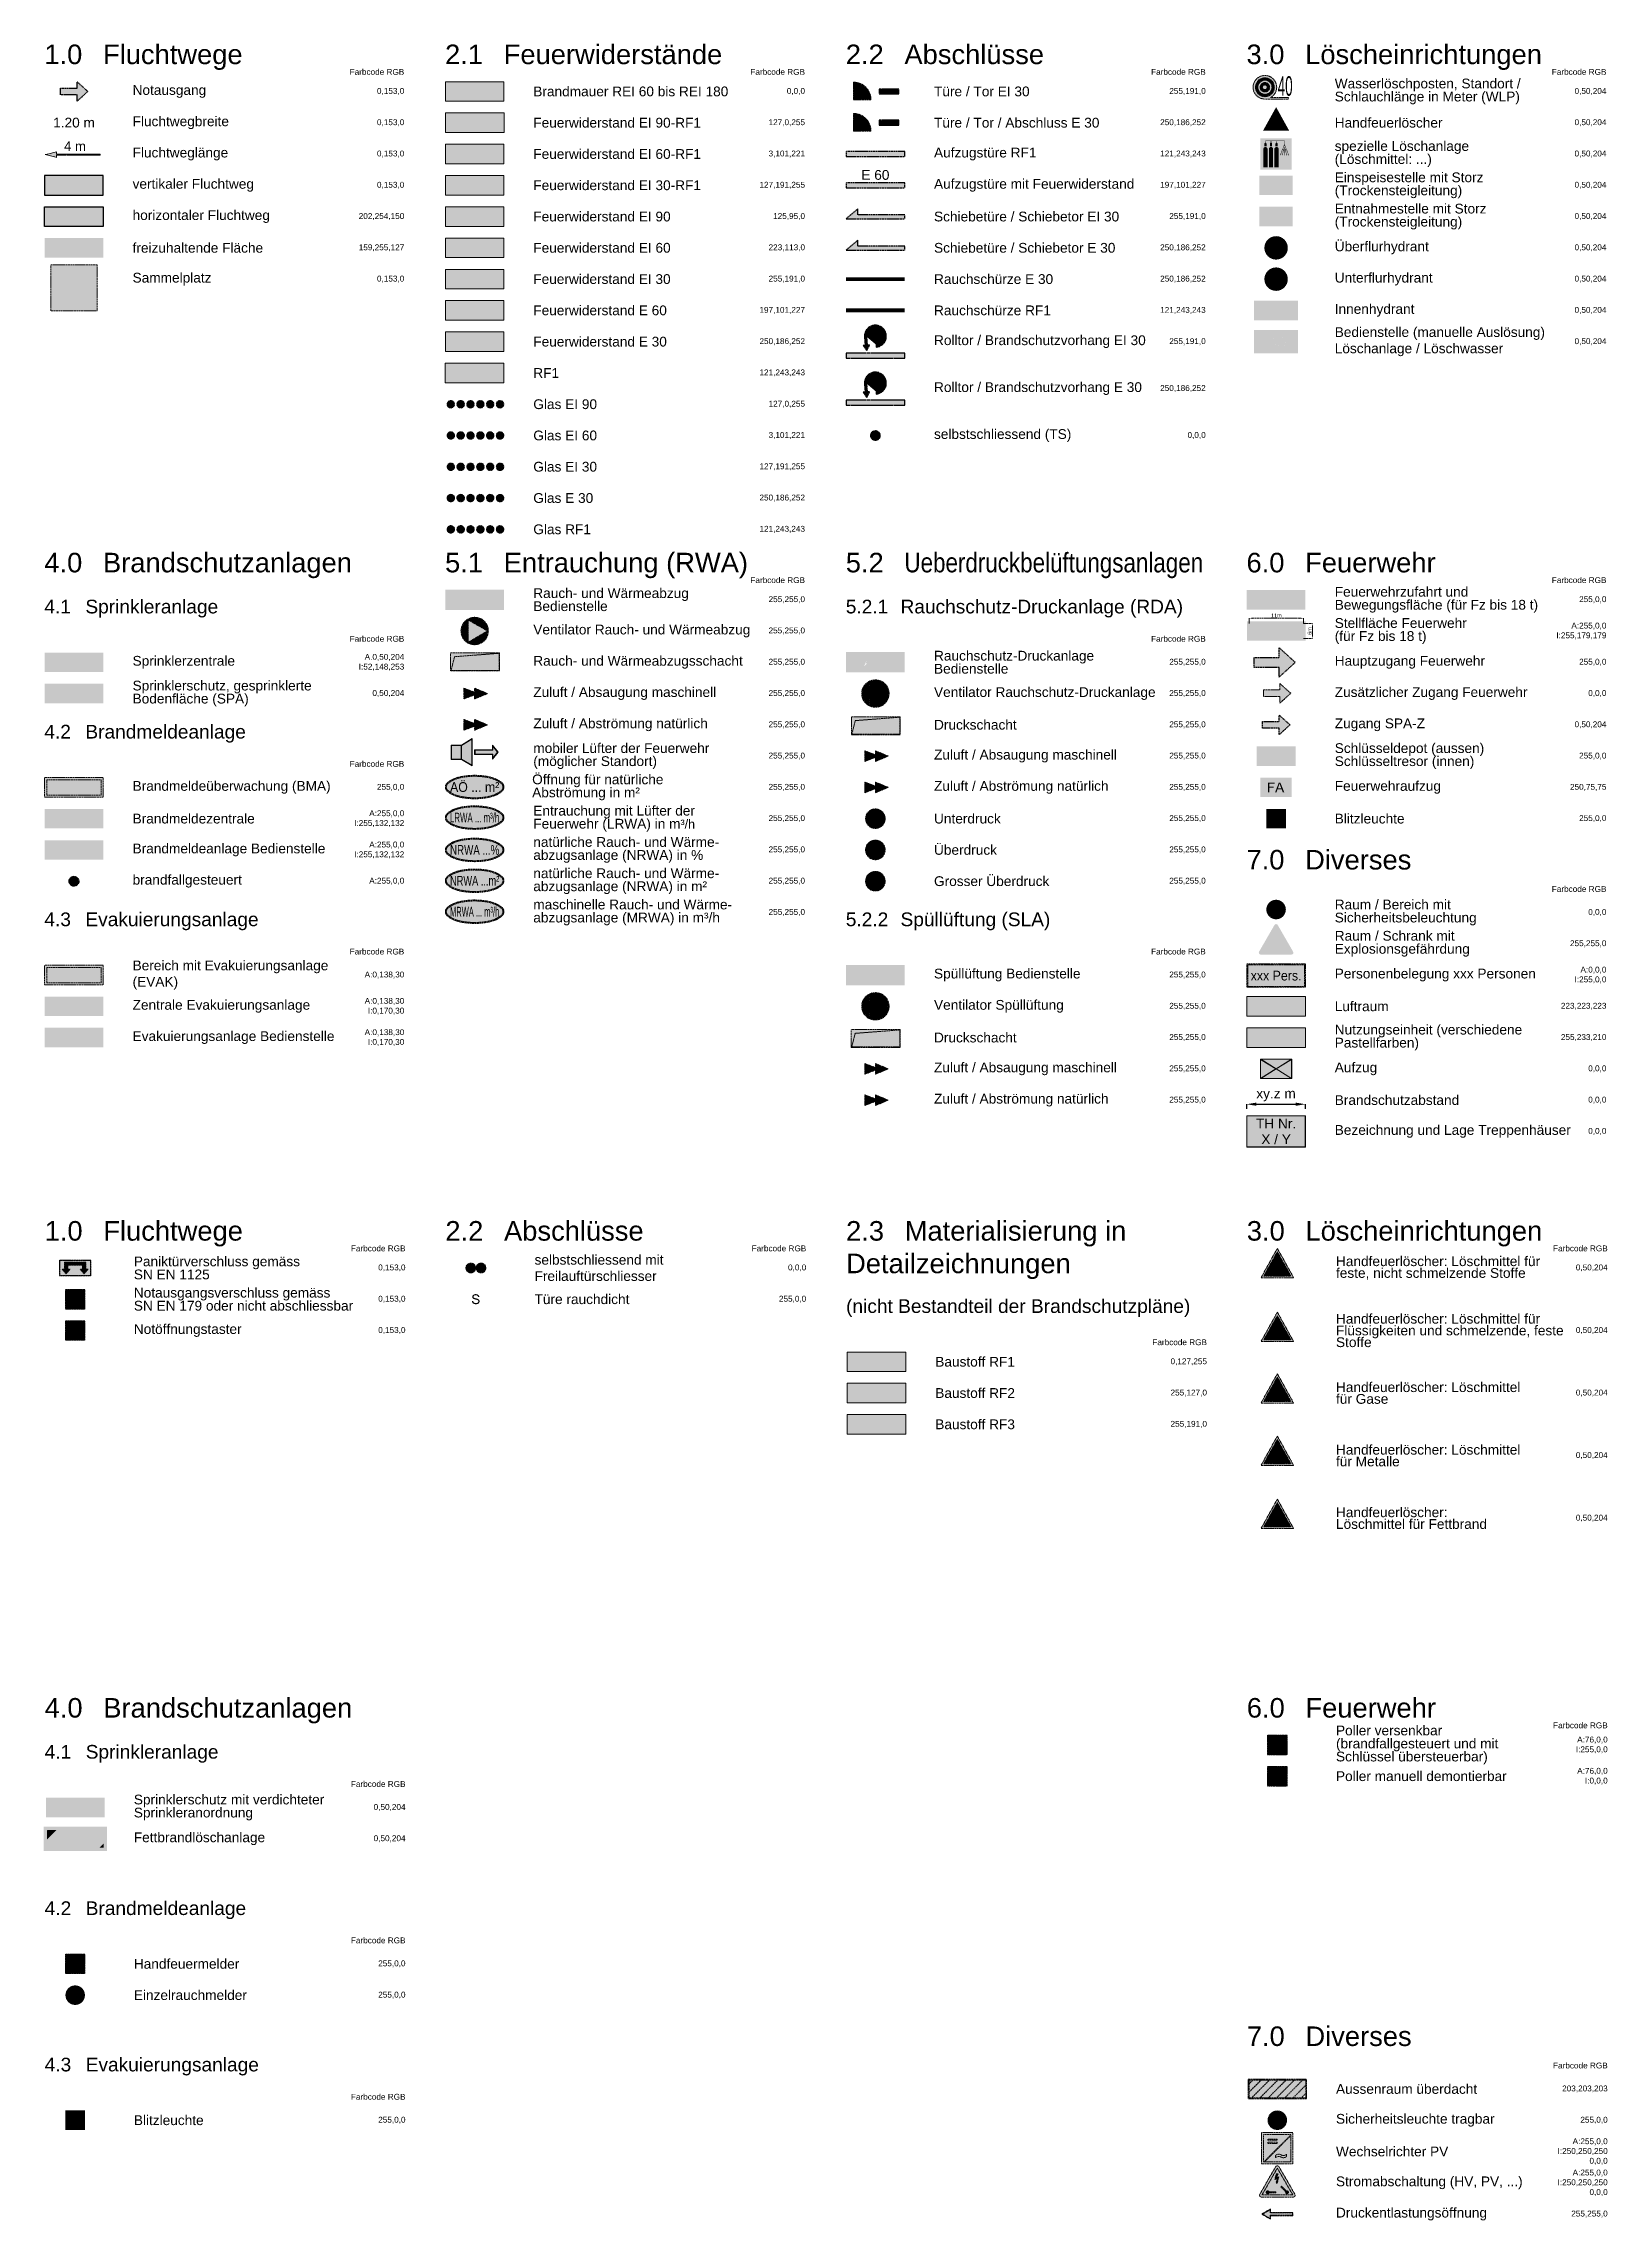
# Paper-space layout 'Layout1' of a CAD drawing. Header units: metres. Extents: x 6 to 406, y 9 to 566.
import ezdxf
from ezdxf.enums import TextEntityAlignment as Align

# ---------------------------------------------------------------- set-up
doc = ezdxf.new("R2010")
doc.units = ezdxf.units.M
doc.header["$PDMODE"] = 3
doc.header["$PDSIZE"] = 0.01
doc.linetypes.add('AL_0_Ausgezogen', pattern=[1, 1, 0])
doc.linetypes.add('STRICHLINIE2', pattern=[9.525, 6.35, -3.175])
doc.layers.get('0').update_dxf_attribs({"linetype": 'AL_0_Ausgezogen', "lineweight": 18})
doc.layers.get('Defpoints').update_dxf_attribs({"linetype": 'AL_0_Ausgezogen', "lineweight": 18})
doc.layers.add('BS_Symbole', color=7, linetype='AL_0_Ausgezogen', lineweight=18)
doc.layers.add('Symbole', color=7, linetype='Continuous')
doc.styles.add('ARIAL', font='arial.ttf')
doc.styles.add('Arial_30_S', font='arial.ttf', dxfattribs={"height": 3})
doc.styles.get("Standard").update_dxf_attribs({"font": 'arial.ttf'})
doc.dimstyles.new('Bem_m', dxfattribs={"dimtxt": 1.5, "dimasz": 1.5, "dimexe": 0.5, "dimexo": 0.25, "dimgap": 0.25, "dimtad": 1, "dimdec": 0, "dimlfac": 0.001, "dimtxsty": 'ARIAL', "dimcen": 1.5, "dimclrd": 7, "dimclre": 7, "dimclrt": 7, "dimadec": 0, "dimazin": 0, "dimtfac": 1, "dimtdec": 0, "dimtmove": 0, "dimatfit": 3, "dimfxl": 1, "dimlwd": 25, "dimlwe": 25, "dimarcsym": 0})
doc.dimstyles.new('Bem_m_schwarz_2.5mm', dxfattribs={"dimtxt": 2.5, "dimasz": 2.5, "dimexe": 1, "dimexo": 0.5, "dimgap": 0.75, "dimtad": 1, "dimdec": 1, "dimlfac": 0.001, "dimtxsty": 'ARIAL', "dimcen": 2.5, "dimclrd": 7, "dimclre": 7, "dimclrt": 7, "dimadec": 0, "dimazin": 0, "dimtfac": 1, "dimtdec": 1, "dimtmove": 0, "dimatfit": 3, "dimfxl": 1, "dimlwd": 25, "dimlwe": 25, "dimarcsym": 0})
doc.dimstyles.new('EBBE_Linear_cm', dxfattribs={"dimtxt": 3, "dimasz": 2, "dimexe": 1.5, "dimexo": 2, "dimgap": 1, "dimtad": 1, "dimrnd": 0.01, "dimzin": 1, "dimdsep": 46, "dimtxsty": 'Arial_30_S', "dimcen": 0, "dimdle": 1.5, "dimclrd": 1, "dimclre": 1, "dimclrt": 1, "dimazin": 2, "dimtfac": 1, "dimtmove": 0, "dimatfit": 3, "dimfxl": 1, "dimtfillclr": 256, "dimtolj": 1, "dimtzin": 0, "dimarcsym": 2})
pattern_1 = [(0, (2587595.9456, 1210145.1666), (0, 6.985), [5.08, -1.905]), (90, (2587595.9456, 1210145.1666), (-6.985, 4e-16), [5.08, -1.905])]

psp = doc.layouts.get("Layout1")

# ---------------------------------------------------------------- texts
at = {"layer": 'BS_Symbole', "style": 'ARIAL'}
for s, width, heights, insert, char_height, attachment_point in [('\\pxt3;1.0^IFluchtwege', 154.9529, [0], (6.06, 565.42), 5, 1), ('\\pxt3;2.1^IFeuerwiderstände', 154.9529, [0], (108.56, 565.42), 5, 1), ('\\pxt3;2.2^IAbschlüsse', 154.9529, [0], (211.06, 565.42), 5, 1), ('\\pxt3;3.0^ILöscheinrichtungen', 154.9529, [0], (313.56, 565.42), 5, 1), ('\\pxt3;Farbcode RGB', 19.9248, [0], (98.13, 558.42), 1.5, 6), ('\\pxt3;Farbcode RGB', 19.9248, [0], (200.63, 558.42), 1.5, 6), ('\\pxt3;Farbcode RGB', 19.9248, [0], (303.13, 558.42), 1.5, 6), ('\\pxt3;Farbcode RGB', 19.9248, [0], (405.63, 558.42), 1.5, 6), ('\\pxt3;Notausgang', 50.0119, [0], (28.63, 553.42), 2.5, 4), ('\\pxt3;0,153,0', 11.6735, [0], (98.13, 553.42), 1.5, 6), ('\\pxt3;Brandmauer REI 60 bis REI 180', 50.0119, [0], (131.13, 553.42), 2.5, 4), ('\\pxt3;0,0,0', 11.6735, [0], (200.63, 553.42), 1.5, 6), ('\\pxt3;Türe / Tor EI 30', 50.0119, [0], (233.63, 553.42), 2.5, 4), ('\\pxt3;255,191,0', 11.6735, [0], (303.13, 553.42), 1.5, 6), ('\\pxt3;0,50,204', 11.6735, [0], (405.63, 553.42), 1.5, 6), ('\\pxt3;Fluchtwegbreite', 50.0119, [0], (28.63, 545.42), 2.5, 4), ('\\pxt3;0,153,0', 11.6735, [0], (98.13, 545.42), 1.5, 6), ('\\pxt3;Feuerwiderstand EI 90-RF1', 60.1268, [0], (131.13, 545.42), 2.5, 4), ('\\pxt3;127,0,255', 11.6735, [0], (200.63, 545.42), 1.5, 6), ('\\pxt3;Türe / Tor / Abschluss E 30', 50.0119, [0], (233.63, 545.42), 2.5, 4), ('\\pxt3;250,186,252', 11.6735, [0], (303.13, 545.42), 1.5, 6), ('\\pxt3;Handfeuerlöscher', 50.0119, [0], (336.13, 545.42), 2.5, 4), ('\\pxt3;0,50,204', 11.6735, [0], (405.63, 545.42), 1.5, 6), ('\\pxt3;Fluchtweglänge', 50.0119, [0], (28.63, 537.42), 2.5, 4), ('\\pxt3;0,153,0', 11.6735, [0], (98.13, 537.42), 1.5, 6), ('\\pxt3;Feuerwiderstand EI 60-RF1', 60.1268, [0], (131.13, 537.42), 2.5, 4), ('\\pxt3;3,101,221', 11.6735, [0], (200.63, 537.42), 1.5, 6), ('\\pxt3;Aufzugstüre RF1', 50.0119, [0], (233.63, 537.42), 2.5, 4), ('\\pxt3;121,243,243', 11.6735, [0], (303.13, 537.42), 1.5, 6), ('\\pxt3;0,50,204', 11.6735, [0], (405.63, 537.42), 1.5, 6), ('\\pxt3;vertikaler Fluchtweg', 50.0119, [0], (28.63, 529.42), 2.5, 4), ('\\pxt3;0,153,0', 11.6735, [0], (98.13, 529.42), 1.5, 6), ('\\pxt3;Feuerwiderstand EI 30-RF1', 60.1268, [0], (131.13, 529.42), 2.5, 4), ('\\pxt3;127,191,255', 11.6735, [0], (200.63, 529.42), 1.5, 6), ('\\pxt3;Aufzugstüre mit Feuerwiderstand', 52.5902, [0], (233.63, 529.42), 2.5, 4), ('\\pxt3;197,101,227', 11.6735, [0], (303.13, 529.42), 1.5, 6), ('\\pxt3;0,50,204', 11.6735, [0], (405.63, 529.42), 1.5, 6), ('\\pxt3;horizontaler Fluchtweg', 50.0119, [0], (28.63, 521.42), 2.5, 4), ('\\pxt3;202,254,150', 11.6735, [0], (98.13, 521.42), 1.5, 6), ('\\pxt3;Feuerwiderstand EI 90', 60.1268, [0], (131.13, 521.42), 2.5, 4), ('\\pxt3;125,95,0', 11.6735, [0], (200.63, 521.42), 1.5, 6), ('\\pxt3;Schiebetüre / Schiebetor EI 30', 50.0119, [0], (233.63, 521.42), 2.5, 4), ('\\pxt3;255,191,0', 11.6735, [0], (303.13, 521.42), 1.5, 6), ('\\pxt3;0,50,204', 11.6735, [0], (405.63, 521.42), 1.5, 6), ('\\pxt3;freizuhaltende Fläche', 50.0119, [0], (28.63, 513.42), 2.5, 4), ('\\pxt3;159,255,127', 11.6735, [0], (98.13, 513.42), 1.5, 6), ('\\pxt3;Feuerwiderstand EI 60', 60.1268, [0], (131.13, 513.42), 2.5, 4), ('\\pxt3;223,113,0', 11.6735, [0], (200.63, 513.42), 1.5, 6), ('\\pxt3;Schiebetüre / Schiebetor E 30', 50.0119, [0], (233.63, 513.42), 2.5, 4), ('\\pxt3;250,186,252', 11.6735, [0], (303.13, 513.42), 1.5, 6), ('\\pxt3;Überflurhydrant', 50.0119, [0], (336.13, 513.42), 2.5, 4), ('\\pxt3;0,50,204', 11.6735, [0], (405.63, 513.42), 1.5, 6), ('\\pxt3;Sammelplatz', 50.0119, [0], (28.63, 505.42), 2.5, 4), ('\\pxt3;Feuerwiderstand EI 30', 60.1268, [0], (131.13, 505.42), 2.5, 4), ('\\pxt3;Rauchschürze E 30', 50.0119, [0], (233.63, 505.42), 2.5, 4), ('\\pxt3;Unterflurhydrant', 50.0119, [0], (336.13, 505.42), 2.5, 4), ('\\pxt3;0,153,0', 11.6735, [0], (98.13, 505.42), 1.5, 6), ('\\pxt3;255,191,0', 11.6735, [0], (200.63, 505.42), 1.5, 6), ('\\pxt3;250,186,252', 11.6735, [0], (303.13, 505.42), 1.5, 6), ('\\pxt3;0,50,204', 11.6735, [0], (405.63, 505.42), 1.5, 6), ('\\pxt3;Feuerwiderstand E 60', 60.1268, [0], (131.13, 497.42), 2.5, 4), ('\\pxt3;197,101,227', 11.6735, [0], (200.63, 497.42), 1.5, 6), ('\\pxt3;Rauchschürze RF1', 50.0119, [0], (233.63, 497.42), 2.5, 4), ('\\pxt3;121,243,243', 11.6735, [0], (303.13, 497.42), 1.5, 6), ('\\pxt3;Innenhydrant', 50.0119, [0], (336.13, 497.42), 2.5, 4), ('\\pxt3;0,50,204', 11.6735, [0], (405.63, 497.42), 1.5, 6), ('\\pxt3;Feuerwiderstand E 30', 60.1268, [0], (131.13, 489.42), 2.5, 4), ('\\pxt3;250,186,252', 11.6735, [0], (200.63, 489.42), 1.5, 6), ('\\pxt3;Rolltor / Brandschutzvorhang EI 30', 54.762, [0], (233.63, 489.42), 2.5, 4), ('\\pxt3;255,191,0', 11.6735, [0], (303.13, 489.42), 1.5, 6), ('\\pxt3;Bedienstelle (manuelle Auslösung) Löschanlage / Löschwasser', 55.6426, [0], (336.13, 489.42), 2.5, 4), ('\\pxt3;0,50,204', 11.6735, [0], (405.63, 489.42), 1.5, 6), ('\\pxt3;RF1', 60.1268, [0], (131.13, 481.42), 2.5, 4), ('\\pxt3;121,243,243', 11.6735, [0], (200.63, 481.42), 1.5, 6), ('\\pxt3;Rolltor / Brandschutzvorhang E 30', 56.0409, [0], (233.63, 477.42), 2.5, 4), ('\\pxt3;Glas EI 90', 60.1268, [0], (131.13, 473.42), 2.5, 4), ('\\pxt3;127,0,255', 11.6735, [0], (200.63, 473.42), 1.5, 6), ('\\pxt3;250,186,252', 11.6735, [0], (303.13, 477.42), 1.5, 6), ('\\pxt3;Glas EI 60', 60.1268, [0], (131.13, 465.42), 2.5, 4), ('\\pxt3;3,101,221', 11.6735, [0], (200.63, 465.42), 1.5, 6), ('\\pxt3;selbstschliessend (TS)', 50.0119, [0], (233.63, 465.42), 2.5, 4), ('\\pxt3;0,0,0', 11.6735, [0], (303.13, 465.42), 1.5, 6), ('\\pxt3;Glas EI 30', 60.1268, [0], (131.13, 457.42), 2.5, 4), ('\\pxt3;127,191,255', 11.6735, [0], (200.63, 457.42), 1.5, 6), ('\\pxt3;Glas E 30', 60.1268, [0], (131.13, 449.42), 2.5, 4), ('\\pxt3;250,186,252', 11.6735, [0], (200.63, 449.42), 1.5, 6), ('\\pxt3;Glas RF1', 60.1268, [0], (131.13, 441.42), 2.5, 4), ('\\pxt3;121,243,243', 11.6735, [0], (200.63, 441.42), 1.5, 6), ('\\pxt3;4.0^IBrandschutzanlagen', 154.9529, [0], (6.06, 435.42), 5, 1), ('\\pxt3;5.1^IEntrauchung (RWA)', 154.9529, [0], (108.56, 435.42), 5, 1), ('\\pxt3;5.2^I{\\fArial Narrow|b0|i0|c0|p34;Ueberdruckbelüftungsanlagen}', 154.9529, [0], (211.06, 435.42), 5, 1), ('\\pxt3;6.0^IFeuerwehr', 154.9529, [0], (313.56, 435.42), 5, 1), ('\\pxt3;Farbcode RGB', 19.9248, [0], (200.63, 428.42), 1.5, 6), ('\\pxt3;Farbcode RGB', 19.9248, [0], (405.63, 428.42), 1.5, 6), ('\\pxt3;4.1^ISprinkleranlage', 154.9529, [0], (6.06, 423.42), 3.5, 1), ('\\pxt3;255,255,0', 11.6735, [0], (200.63, 423.42), 1.5, 6), ('\\pxt3;5.2.1^IRauchschutz-Druckanlage (RDA)', 154.9529, [0], (211.06, 423.42), 3.5, 1), ('\\pxt3;255,0,0', 11.6735, [0], (405.63, 423.42), 1.5, 6), ('\\pxt3;Farbcode RGB', 19.9248, [0], (98.13, 413.42), 1.5, 6), ('\\pxt3;Ventilator Rauch- und Wärmeabzug', 60.1268, [0], (131.13, 415.42), 2.5, 4), ('\\pxt3;255,255,0', 11.6735, [0], (200.63, 415.42), 1.5, 6), ('\\pxt3;Farbcode RGB', 19.9248, [0], (303.13, 413.42), 1.5, 6), ('\\pxt3;A:255,0,0 I:255,179,179', 11.6735, [0], (405.63, 415.42), 1.5, 6), ('\\pxt3;Sprinklerzentrale', 50.0119, [0], (28.63, 407.42), 2.5, 4), ('\\pxt3;A.0,50,204 I:52,148,253', 11.6735, [0], (98.13, 407.42), 1.5, 6), ('\\pxt3;Rauch- und Wärmeabzugsschacht', 60.1268, [0], (131.13, 407.42), 2.5, 4), ('\\pxt3;255,255,0', 11.6735, [0], (200.63, 407.42), 1.5, 6), ('\\pxt3;255,255,0', 11.6735, [0], (303.13, 407.42), 1.5, 6), ('\\pxt3;Hauptzugang Feuerwehr', 60.1268, [0], (336.13, 407.42), 2.5, 4), ('\\pxt3;255,0,0', 11.6735, [0], (405.63, 407.42), 1.5, 6), ('\\pxt3;Zuluft / Absaugung maschinell', 60.1268, [0], (131.13, 399.42), 2.5, 4), ('\\pxt3;Ventilator Rauchschutz-Druckanlage', 60.1268, [0], (233.63, 399.42), 2.5, 4), ('\\pxt3;Zusätzlicher Zugang Feuerwehr', 60.1268, [0], (336.13, 399.42), 2.5, 4), ('\\pxt3;0,50,204', 11.6735, [0], (98.13, 399.42), 1.5, 6), ('\\pxt3;255,255,0', 11.6735, [0], (200.63, 399.42), 1.5, 6), ('\\pxt3;255,255,0', 11.6735, [0], (303.13, 399.42), 1.5, 6), ('\\pxt3;0,0,0', 11.6735, [0], (405.63, 399.42), 1.5, 6), ('\\pxt3;4.2^IBrandmeldeanlage', 154.9529, [0], (6.06, 391.42), 3.5, 1), ('\\pxt3;Zuluft / Abströmung natürlich', 60.1268, [0], (131.13, 391.42), 2.5, 4), ('\\pxt3;255,255,0', 11.6735, [0], (200.63, 391.42), 1.5, 6), ('\\pxt3;Druckschacht', 60.1268, [0], (233.63, 391.42), 2.5, 4), ('\\pxt3;255,255,0', 11.6735, [0], (303.13, 391.42), 1.5, 6), ('\\pxt3;Zugang SPA-Z', 60.1268, [0], (336.13, 391.42), 2.5, 4), ('\\pxt3;0,50,204', 11.6735, [0], (405.63, 391.42), 1.5, 6), ('\\pxt3;255,255,0', 11.6735, [0], (200.63, 383.42), 1.5, 6), ('\\pxt3;Zuluft / Absaugung maschinell', 60.1268, [0], (233.63, 383.42), 2.5, 4), ('\\pxt3;255,255,0', 11.6735, [0], (303.13, 383.42), 1.5, 6), ('\\pxt3;255,0,0', 11.6735, [0], (405.63, 383.42), 1.5, 6), ('\\pxt3;Farbcode RGB', 19.9248, [0], (98.13, 381.42), 1.5, 6), ('\\pxt3;Brandmeldeüberwachung (BMA)', 55.1964, [0], (28.63, 375.42), 2.5, 4), ('\\pxt3;255,0,0', 11.6735, [0], (98.13, 375.42), 1.5, 6), ('\\pxt3;255,255,0', 11.6735, [0], (200.63, 375.42), 1.5, 6), ('\\pxt3;Zuluft / Abströmung natürlich', 60.1268, [0], (233.63, 375.42), 2.5, 4), ('\\pxt3;255,255,0', 11.6735, [0], (303.13, 375.42), 1.5, 6), ('\\pxt3;Feuerwehraufzug', 60.1268, [0], (336.13, 375.42), 2.5, 4), ('\\pxt3;250,75,75', 11.6735, [0], (405.63, 375.42), 1.5, 6), ('\\pxt3;Brandmeldezentrale', 50.0119, [0], (28.63, 367.42), 2.5, 4), ('\\pxt3;A:255,0,0 I:255,132,132', 11.6735, [0], (98.13, 367.42), 1.5, 6), ('\\pxt3;255,255,0', 11.6735, [0], (200.63, 367.42), 1.5, 6), ('\\pxt3;Unterdruck', 60.1268, [0], (233.63, 367.42), 2.5, 4), ('\\pxt3;255,255,0', 11.6735, [0], (303.13, 367.42), 1.5, 6), ('\\pxt3;Blitzleuchte', 60.1268, [0], (336.13, 367.42), 2.5, 4), ('\\pxt3;255,0,0', 11.6735, [0], (405.63, 367.42), 1.5, 6), ('\\pxt3;Brandmeldeanlage Bedienstelle', 50.0119, [3.85], (28.63, 359.42), 2.5, 4), ('\\pxt3;A:255,0,0 I:255,132,132', 11.6735, [0], (98.13, 359.42), 1.5, 6), ('\\pxt3;255,255,0', 11.6735, [0], (200.63, 359.42), 1.5, 6), ('\\pxt3;Überdruck', 60.1268, [0], (233.63, 359.42), 2.5, 4), ('\\pxt3;255,255,0', 11.6735, [0], (303.13, 359.42), 1.5, 6), ('\\pxt3;7.0^IDiverses', 154.9529, [0], (313.56, 359.42), 5, 1), ('\\pxt3;brandfallgesteuert', 50.0119, [0], (28.63, 351.42), 2.5, 4), ('\\pxt3;A:255,0,0', 11.6735, [0], (98.13, 351.42), 1.5, 6), ('\\pxt3;255,255,0', 11.6735, [0], (200.63, 351.42), 1.5, 6), ('\\pxt3;Grosser Überdruck', 60.1268, [0], (233.63, 351.42), 2.5, 4), ('\\pxt3;255,255,0', 11.6735, [0], (303.13, 351.42), 1.5, 6), ('\\pxt3;Farbcode RGB', 19.9248, [0], (405.63, 349.42), 1.5, 6), ('\\pxt3;4.3^IEvakuierungsanlage', 154.9529, [0], (6.06, 343.42), 3.5, 1), ('\\pxt3;255,255,0', 11.6735, [0], (200.63, 343.42), 1.5, 6), ('\\pxt3;5.2.2^ISpüllüftung (SLA)', 154.9529, [0], (211.06, 343.42), 3.5, 1), ('\\pxt3;0,0,0', 11.6735, [0], (405.63, 343.42), 1.5, 6), ('\\pxt3;Farbcode RGB', 19.9248, [0], (98.13, 333.42), 1.5, 6), ('\\pxt3;Farbcode RGB', 19.9248, [0], (303.13, 333.42), 1.5, 6), ('\\pxt3;255,255,0', 11.6735, [0], (405.63, 335.42), 1.5, 6), ('\\pxt3;Bereich mit Evakuierungsanlage (EVAK)', 50.0119, [0], (28.63, 327.42), 2.5, 4), ('\\pxt3;Spüllüftung Bedienstelle', 50.0119, [0], (233.63, 327.42), 2.5, 4), ('\\pxt3;Personenbelegung xxx Personen', 60.1268, [0], (336.13, 327.42), 2.5, 4), ('\\pxt3;A:0,0,0 I:255,0,0', 11.6735, [0], (405.63, 327.42), 1.5, 6), ('\\pxt3;A:0,138,30 ', 11.6735, [0], (98.13, 327.42), 1.5, 6), ('\\pxt3;255,255,0', 11.6735, [0], (303.13, 327.42), 1.5, 6), ('\\pxt3;Zentrale Evakuierungsanlage', 50.0119, [0], (28.63, 319.42), 2.5, 4), ('\\pxt3;A:0,138,30 I:0,170,30', 11.6735, [0], (98.13, 319.42), 1.5, 6), ('\\pxt3;Ventilator Spüllüftung', 60.1268, [0], (233.63, 319.42), 2.5, 4), ('\\pxt3;255,255,0', 11.6735, [0], (303.13, 319.42), 1.5, 6), ('\\pxt3;Luftraum', 60.1268, [0], (336.13, 319.42), 2.5, 4), ('\\pxt3;223,223,223', 11.6735, [0], (405.63, 319.42), 1.5, 6), ('\\pxt3;Evakuierungsanlage Bedienstelle', 53.7378, [0], (28.63, 311.42), 2.5, 4), ('\\pxt3;A:0,138,30 I:0,170,30', 11.6735, [0], (98.13, 311.42), 1.5, 6), ('\\pxt3;Druckschacht', 60.1268, [0], (233.63, 311.42), 2.5, 4), ('\\pxt3;255,255,0', 11.6735, [0], (303.13, 311.42), 1.5, 6), ('\\pxt3;255,233,210', 11.6735, [0], (405.63, 311.42), 1.5, 6), ('\\pxt3;Zuluft / Absaugung maschinell', 60.1268, [0], (233.63, 303.42), 2.5, 4), ('\\pxt3;255,255,0', 11.6735, [0], (303.13, 303.42), 1.5, 6), ('\\pxt3;Aufzug', 60.1268, [0], (336.13, 303.42), 2.5, 4), ('\\pxt3;0,0,0', 11.6735, [0], (405.63, 303.42), 1.5, 6), ('\\pxt3;Zuluft / Abströmung natürlich', 60.1268, [0], (233.63, 295.42), 2.5, 4), ('\\pxt3;255,255,0', 11.6735, [0], (303.13, 295.42), 1.5, 6), ('\\pxt3;Brandschutzabstand', 60.1268, [0], (336.13, 295.42), 2.5, 4), ('\\pxt3;0,0,0', 11.6735, [0], (405.63, 295.42), 1.5, 6), ('\\pxt3;Bezeichnung und Lage Treppenhäuser', 66.1033, [0], (336.13, 287.42), 2.5, 4), ('\\pxt3;0,0,0', 11.6735, [0], (405.63, 287.42), 1.5, 6), ('\\pxt3;1.0^IFluchtwege', 154.9529, [0], (6.14, 264.49), 5, 1), ('\\pxt3;2.2^IAbschlüsse', 154.9529, [0], (108.64, 264.49), 5, 1), ('\\pxt3;2.3^IMaterialisierung in Detailzeichnungen', 95.0311, [0], (211.14, 264.49), 5, 1), ('\\pxt3;3.0^ILöscheinrichtungen', 154.9529, [0], (313.64, 264.49), 5, 1), ('\\pxt3;Farbcode RGB', 19.9248, [0], (98.45, 257.49), 1.5, 6), ('\\pxt3;Farbcode RGB', 19.9248, [0], (200.95, 257.49), 1.5, 6), ('\\pxt3;Farbcode RGB', 19.9248, [0], (405.95, 257.49), 1.5, 6), ('\\pxt3;0,153,0', 11.6735, [0], (98.45, 252.49), 1.5, 6), ('\\pxt3;selbstschliessend mit Freilauftürschliesser', 50.0119, [0], (131.45, 252.49), 2.5, 4), ('\\pxt3;0,0,0', 11.6735, [0], (200.95, 252.49), 1.5, 6), ('\\pxt3;0,50,204', 11.6735, [0], (405.95, 252.49), 1.5, 6), ('\\pxt3;0,153,0', 11.6735, [0], (98.45, 244.49), 1.5, 6), ('\\pxt3;Türe rauchdicht', 50.0119, [0], (131.45, 244.49), 2.5, 4), ('\\pxt3;255,0,0', 11.6735, [0], (200.95, 244.49), 1.5, 6), ('\\pxt3;(nicht Bestandteil der Brandschutzpläne)', 154.9529, [0], (211.14, 244.49), 3.5, 1), ('\\pxt3;Notöffnungstaster', 50.0119, [0], (28.95, 236.49), 2.5, 4), ('\\pxt3;0,153,0', 11.6735, [0], (98.45, 236.49), 1.5, 6), ('\\pxt3;Farbcode RGB', 19.9248, [0], (303.45, 233.49), 1.5, 6), ('\\pxt3;0,50,204', 11.6735, [0], (405.95, 236.49), 1.5, 6), ('\\pxt3;0,127,255', 11.6735, [0], (303.45, 228.49), 1.5, 6), ('\\pxt3;255,127,0', 11.6735, [0], (303.45, 220.49), 1.5, 6), ('\\pxt3;0,50,204', 11.6735, [0], (405.95, 220.49), 1.5, 6), ('\\pxt3;Baustoff RF3', 50.0119, [0], (233.95, 212.49), 2.5, 4), ('\\pxt3;255,191,0', 11.6735, [0], (303.45, 212.49), 1.5, 6), ('\\pxt3;0,50,204', 11.6735, [0], (405.95, 204.49), 1.5, 6), ('\\pxt3;0,50,204', 11.6735, [0], (405.95, 188.49), 1.5, 6), ('\\pxt3;4.0^IBrandschutzanlagen', 154.9529, [0], (6.14, 142.49), 5, 1), ('\\pxt3;6.0^IFeuerwehr', 154.9529, [0], (313.64, 142.49), 5, 1), ('\\pxt3;Farbcode RGB', 19.9248, [0], (405.95, 135.49), 1.5, 6), ('\\pxt3;4.1^ISprinkleranlage', 154.9529, [0], (6.14, 130.49), 3.5, 1), ('\\pxt3;A:76,0,0 I:255,0,0', 11.6735, [0], (405.95, 130.49), 1.5, 6), ('\\pxt3;Poller manuell demontierbar', 60.1268, [0], (336.45, 122.49), 2.5, 4), ('\\pxt3;A:76,0,0 I:0,0,0', 11.6735, [0], (405.95, 122.49), 1.5, 6), ('\\pxt3;Farbcode RGB', 19.9248, [0], (98.45, 120.49), 1.5, 6), ('\\pxt3;0,50,204 ', 11.6735, [0], (98.45, 114.49), 1.5, 6), ('\\pxt3;Fettbrandlöschanlage', 50.0119, [0], (28.95, 106.49), 2.5, 4), ('\\pxt3;0,50,204', 11.6735, [0], (98.45, 106.49), 1.5, 6), ('\\pxt3;4.2^IBrandmeldeanlage', 154.9529, [0], (6.14, 90.49), 3.5, 1), ('\\pxt3;Farbcode RGB', 19.9248, [0], (98.45, 80.49), 1.5, 6), ('\\pxt3;Handfeuermelder', 55.1964, [0], (28.95, 74.49), 2.5, 4), ('\\pxt3;255,0,0', 11.6735, [0], (98.45, 74.49), 1.5, 6), ('\\pxt3;Einzelrauchmelder', 50.0119, [0], (28.95, 66.49), 2.5, 4), ('\\pxt3;255,0,0 ', 11.6735, [0], (98.45, 66.49), 1.5, 6), ('\\pxt3;7.0^IDiverses', 154.9529, [0], (313.64, 58.49), 5, 1), ('\\pxt3;4.3^IEvakuierungsanlage', 154.9529, [0], (6.14, 50.49), 3.5, 1), ('\\pxt3;Farbcode RGB', 19.9248, [0], (405.95, 48.49), 1.5, 6), ('\\pxt3;Farbcode RGB', 19.9248, [0], (98.45, 40.49), 1.5, 6), ('\\pxt3;203,203,203', 11.6735, [0], (405.95, 42.49), 1.5, 6), ('\\pxt3;Blitzleuchte', 55.1964, [0], (28.95, 34.49), 2.5, 4), ('\\pxt3;255,0,0', 11.6735, [0], (98.45, 34.49), 1.5, 6), ('\\pxt3;255,0,0', 11.6735, [0], (405.95, 34.49), 1.5, 6), ('\\pxt3;A:255,0,0 I:250,250,250\\P0,0,0', 11.6735, [0], (405.95, 26.49), 1.5, 6), ('\\pxt3;A:255,0,0 I:250,250,250\\P0,0,0', 11.6735, [0], (405.95, 18.49), 1.5, 6), ('\\pxt3;Druckentlastungsöffnung', 60.1268, [0], (336.45, 10.49), 2.5, 4), ('\\pxt3;255,255,0', 11.6735, [0], (405.95, 10.49), 1.5, 6)]:
    psp.add_mtext_dynamic_manual_height_columns(s, width=width, gutter_width=12.5, heights=heights, dxfattribs=dict(at, insert=insert, char_height=char_height, attachment_point=attachment_point))
at = {"layer": 'BS_Symbole', "char_height": 2.5, "attachment_point": 4, "style": 'ARIAL'}
for s, width, insert, line_spacing_factor in [('\\pxt3;Wasserlöschposten, Standort / Schlauchlänge in Meter (WLP)', 64.6273, (336.13, 553.42), 0.8), ('\\pxt3;spezielle Löschanlage (Löschmittel: ...)', 50.0119, (336.13, 537.42), 0.8), ('\\pxt3;Einspeisestelle mit Storz (Trockensteigleitung)', 49.5313, (336.13, 529.42), 0.8), ('\\pxt3;Entnahmestelle mit Storz (Trockensteigleitung)', 50.0119, (336.13, 521.42), 0.8), ('\\pxt3;Rauch- und Wärmeabzug Bedienstelle', 50.0119, (131.13, 423.42), 0.8), ('\\pxt3;Feuerwehrzufahrt und Bewegungsfläche (für Fz bis 18 t)', 57.6052, (336.13, 423.42), 0.8), ('\\pxt3;Stellfläche Feuerwehr (für Fz bis 18 t)', 35.9893, (336.13, 415.42), 0.8), ('\\pxt3;Rauchschutz-Druckanlage Bedienstelle', 50.0119, (233.63, 407.42), 0.8), ('\\pxt3;Sprinklerschutz, gesprinklerte Bodenfläche (SPA)', 50.0119, (28.63, 399.42), 0.8), ('\\pxt3;mobiler Lüfter der Feuerwehr (möglicher Standort)', 60.1268, (131.13, 383.42), 0.8), ('\\pxt3;Schlüsseldepot (aussen)\\PSchlüsseltresor (innen)', 60.1268, (336.13, 383.42), 0.8), ('\\pxt3;Öffnung für natürliche Abströmung in m²', 47.799, (130.84, 375.42), 0.8), ('\\A1;\\pxt3;Entrauchung mit Lüfter der Feuerwehr (LRWA) in m{\\A0;\\H0.91667x;³/h}', 57.8502, (131.13, 367.42), 0.8), ('\\pxt3;natürliche Rauch- und Wärme-\\Pabzugsanlage (NRWA) in %', 60.1268, (131.13, 359.42), 0.8), ('\\pxt3;natürliche Rauch- und Wärme-\\Pabzugsanlage (NRWA) in m²', 60.1268, (131.13, 351.42), 0.8), ('\\pxt3;Raum / Bereich mit Sicherheitsbeleuchtung', 50.0119, (336.13, 343.42), 0.8), ('\\pxt3;Raum / Schrank mit Explosionsgefährdung', 60.1268, (336.13, 335.42), 0.8), ('\\pxt3;Nutzungseinheit (verschiedene Pastellfarben)', 60.1268, (336.13, 311.42), 0.8), ('\\pxt3;Paniktürverschluss gemäss SN EN 1125', 47.0319, (28.95, 252.49), 0.8), ('\\pxt3;Handfeuerlöscher: Löschmittel für feste, nicht schmelzende Stoffe', 55.7236, (336.45, 252.49), 0.72), ('\\pxt3;Notausgangsverschluss gemäss\\PSN EN 179 oder nicht abschliessbar', 57.2165, (28.95, 244.49), 0.8), ('\\A1;\\pxt3;Handfeuerlöscher{\\A0;: Löschmittel für Flüssigkeiten und schmelzende, feste Stoffe}', 58.9653, (336.45, 236.49), 0.72), ('\\pxt3;Baustoff RF1', 60.9862, (233.95, 228.49), 0.8), ('\\pxt3;Handfeuerlöscher: Löschmittel für Gase', 50.3977, (336.45, 220.49), 0.72), ('\\pxt3;Baustoff RF2', 55.7993, (233.95, 220.49), 0.8), ('\\pxt3;Handfeuerlöscher: Löschmittel für Metalle', 52.0041, (336.45, 204.49), 0.72), ('\\pxt3;Handfeuerlöscher: Löschmittel für Fettbrand', 45.2215, (336.45, 188.49), 0.72), ('\\pxt3;Poller versenkbar (brandfallgesteuert und mit Schlüssel übersteuerbar)', 50.0119, (336.45, 130.49), 0.8), ('\\pxt3;Sprinklerschutz mit verdichteter Sprinkleranordnung', 50.0119, (28.95, 114.49), 0.8), ('\\pxt3;Aussenraum überdacht', 50.0119, (336.45, 42.49), 0.8), ('\\pxt3;Sicherheitsleuchte tragbar', 60.1268, (336.45, 34.49), 0.8), ('\\pxt3;Wechselrichter PV', 60.1268, (336.45, 26.49), 0.8), ('\\pxt3;Stromabschaltung (HV, PV, ...)', 50.3404, (336.45, 18.49), 0.8)]:
    psp.add_mtext_dynamic_manual_height_columns(s, width=width, gutter_width=12.5, heights=[0], dxfattribs=dict(at, insert=insert, line_spacing_factor=line_spacing_factor))
at = {"layer": 'BS_Symbole', "insert": (131.13, 343.42), "char_height": 2.5, "width": 132.7536, "attachment_point": 4, "line_spacing_factor": 0.8, "style": 'ARIAL'}
psp.add_mtext('\\pxt3;maschinelle Rauch- und Wärme-\\Pabzugsanlage (MRWA) in m³/h', dxfattribs=at)

# ---------------------------------------------------------------- blocks, each defined once
blk = doc.blocks.new('Freizuhaltende Flaeche')
at = {"linetype": 'ByBlock', "lineweight": 5, "true_color": 0x9fff7f}
h = blk.add_hatch(color=81, dxfattribs=at)
h.dxf.hatch_style = 1
h.paths.add_polyline_path([(750, -250), (750, 250), (-750, 250), (-750, -250)])
h.paths.add_polyline_path([(-596, -225), (-725, -96), (-725, 123), (-377, -225)], flags=0)
h.paths.add_polyline_path([(-725, 159), (-725, 225), (-572, 225), (-122, -225), (-341, -225)], flags=16)
h.paths.add_polyline_path([(-631, -225), (-725, -225), (-725, -131)], flags=0)
h.paths.add_polyline_path([(-537, 225), (-318, 225), (132, -225), (-87, -225)], flags=16)
h.paths.add_polyline_path([(-282, 225), (-63, 225), (387, -225), (168, -225)], flags=16)
h.paths.add_polyline_path([(-28, 225), (191, 225), (641, -225), (422, -225)], flags=16)
h.paths.add_polyline_path([(227, 225), (446, 225), (725, -54), (725, -225), (677, -225)], flags=16)
h.paths.add_polyline_path([(481, 225), (701, 225), (725, 201), (725, -19)], flags=0)
at = {"lineweight": 5, "true_color": 0xfafafa}
h = blk.add_hatch(color=7, dxfattribs=at)
h.paths.add_polyline_path([(-725, -225), (-631, -225), (-725, -131)], flags=0)
h.paths.add_polyline_path([(-725, 123), (-725, -96), (-596, -225), (-377, -225)], flags=0)
h.paths.add_polyline_path([(-572, 225), (-725, 225), (-725, 159), (-341, -225), (-122, -225)])
h.paths.add_polyline_path([(-87, -225), (132, -225), (-318, 225), (-537, 225)])
h.paths.add_polyline_path([(168, -225), (387, -225), (-63, 225), (-282, 225)])
h.paths.add_polyline_path([(191, 225), (-28, 225), (422, -225), (641, -225)])
h.paths.add_polyline_path([(446, 225), (227, 225), (677, -225), (725, -225), (725, -54)])
h.paths.add_polyline_path([(725, 201), (701, 225), (481, 225), (725, -19)], flags=0)
blk = doc.blocks.new('Horizontaler Fluchtweg')
at = {"linetype": 'Continuous', "lineweight": 5, "true_color": 0xcafe96}
blk.add_hatch(color=71, dxfattribs=at).paths.add_polyline_path([(-751, 250), (749, 250), (749, -250), (-751, -250)])
at = {"color": 7, "linetype": 'Continuous', "lineweight": 25, "flags": 128}
blk.add_lwpolyline([(-751, 250), (749, 250), (749, -250), (-751, -250)], close=True, dxfattribs=at)
blk = doc.blocks.new('Vertikaler Fluchtweg')
at = {"linetype": 'Continuous', "lineweight": 5, "true_color": 0x009900}
blk.add_hatch(color=94, dxfattribs=at).paths.add_polyline_path([(-752, -251), (748, -251), (748, 249), (-752, 249)])
at = {"color": 7, "linetype": 'Continuous', "lineweight": 25, "flags": 128}
blk.add_lwpolyline([(-752, -251), (748, -251), (748, 249), (-752, 249)], close=True, dxfattribs=at)
blk = doc.blocks.new('*U124')
at = {"true_color": 0x7fbfff}
h = blk.add_hatch(color=151, dxfattribs=at)
h.dxf.hatch_style = 1
edge = h.paths.add_edge_path()
edge.add_arc((0, 0), 80, 0, 360)
h = blk.add_hatch(color=151, dxfattribs=at)
h.dxf.hatch_style = 1
edge = h.paths.add_edge_path()
edge.add_arc((210, 0), 80, 0, 360)
h = blk.add_hatch(color=151, dxfattribs=at)
h.dxf.hatch_style = 1
edge = h.paths.add_edge_path()
edge.add_arc((420, 0), 80, 0, 360)
h = blk.add_hatch(color=151, dxfattribs=at)
h.dxf.hatch_style = 1
edge = h.paths.add_edge_path()
edge.add_arc((630, 0), 80, 0, 360)
h = blk.add_hatch(color=151, dxfattribs=at)
h.dxf.hatch_style = 1
edge = h.paths.add_edge_path()
edge.add_arc((840, 0), 80, 0, 360)
h = blk.add_hatch(color=151, dxfattribs=at)
h.dxf.hatch_style = 1
edge = h.paths.add_edge_path()
edge.add_arc((1050, 0), 80, 0, 360)
at = {"color": 151, "lineweight": 0, "true_color": 0x7fbfff}
for centre in [(0, 0), (210, 0), (420, 0), (630, 0), (840, 0), (1050, 0)]:
    blk.add_circle(centre, 80, dxfattribs=at)
blk = doc.blocks.new('*U125')
at = {"true_color": 0xfabafc}
h = blk.add_hatch(color=211, dxfattribs=at)
h.dxf.hatch_style = 1
edge = h.paths.add_edge_path()
edge.add_arc((0, 0), 80, 0, 360)
h = blk.add_hatch(color=211, dxfattribs=at)
h.dxf.hatch_style = 1
edge = h.paths.add_edge_path()
edge.add_arc((210, 0), 80, 0, 360)
h = blk.add_hatch(color=211, dxfattribs=at)
h.dxf.hatch_style = 1
edge = h.paths.add_edge_path()
edge.add_arc((420, 0), 80, 0, 360)
h = blk.add_hatch(color=211, dxfattribs=at)
h.dxf.hatch_style = 1
edge = h.paths.add_edge_path()
edge.add_arc((630, 0), 80, 0, 360)
h = blk.add_hatch(color=211, dxfattribs=at)
h.dxf.hatch_style = 1
edge = h.paths.add_edge_path()
edge.add_arc((840, 0), 80, 0, 360)
h = blk.add_hatch(color=211, dxfattribs=at)
h.dxf.hatch_style = 1
edge = h.paths.add_edge_path()
edge.add_arc((1050, 0), 80, 0, 360)
at = {"color": 211, "lineweight": 0, "true_color": 0xfabafc}
for centre in [(0, 0), (210, 0), (420, 0), (630, 0), (840, 0), (1050, 0)]:
    blk.add_circle(centre, 80, dxfattribs=at)
blk = doc.blocks.new('*U126')
at = {"true_color": 0x79f3f3}
h = blk.add_hatch(color=131, dxfattribs=at)
h.dxf.hatch_style = 1
edge = h.paths.add_edge_path()
edge.add_arc((0, 0), 80, 0, 360)
h = blk.add_hatch(color=131, dxfattribs=at)
h.dxf.hatch_style = 1
edge = h.paths.add_edge_path()
edge.add_arc((210, 0), 80, 0, 360)
h = blk.add_hatch(color=131, dxfattribs=at)
h.dxf.hatch_style = 1
edge = h.paths.add_edge_path()
edge.add_arc((420, 0), 80, 0, 360)
h = blk.add_hatch(color=131, dxfattribs=at)
h.dxf.hatch_style = 1
edge = h.paths.add_edge_path()
edge.add_arc((630, 0), 80, 0, 360)
h = blk.add_hatch(color=131, dxfattribs=at)
h.dxf.hatch_style = 1
edge = h.paths.add_edge_path()
edge.add_arc((840, 0), 80, 0, 360)
h = blk.add_hatch(color=131, dxfattribs=at)
h.dxf.hatch_style = 1
edge = h.paths.add_edge_path()
edge.add_arc((1050, 0), 80, 0, 360)
at = {"color": 131, "lineweight": 0, "true_color": 0x79f3f3}
for centre in [(0, 0), (210, 0), (420, 0), (630, 0), (840, 0), (1050, 0)]:
    blk.add_circle(centre, 80, dxfattribs=at)
blk = doc.blocks.new('Brandmauer REI 60 bis REI 180')
at = {"linetype": 'Continuous', "lineweight": 5}
h = blk.add_hatch(color=7, dxfattribs=at)
h.dxf.hatch_style = 1
h.paths.add_polyline_path([(-750, -250), (750, -250), (750, 250), (-750, 250)])
at = {"color": 7, "linetype": 'Continuous', "lineweight": 5}
blk.add_lwpolyline([(-750, -250), (750, -250), (750, 250), (-750, 250)], close=True, dxfattribs=at)
blk = doc.blocks.new('Feuerwiderstand EI 90-RF1')
at = {"linetype": 'Continuous', "lineweight": 5, "true_color": 0x7f00ff}
h = blk.add_hatch(color=190, dxfattribs=at)
h.dxf.hatch_style = 1
h.paths.add_polyline_path([(-749, -250), (751, -250), (751, 250), (-749, 250)])
at = {"color": 190, "linetype": 'Continuous', "lineweight": 5, "true_color": 0x7f00ff}
blk.add_lwpolyline([(-749, -250), (751, -250), (751, 250), (-749, 250)], close=True, dxfattribs=at)
blk = doc.blocks.new('Feuerwiderstand EI 60-RF1')
at = {"linetype": 'Continuous', "lineweight": 5, "true_color": 0x0365dd}
h = blk.add_hatch(color=152, dxfattribs=at)
h.dxf.hatch_style = 1
h.paths.add_polyline_path([(-750, -250), (750, -250), (750, 250), (-750, 250)])
at = {"color": 152, "linetype": 'Continuous', "lineweight": 5, "true_color": 0x0365dd}
blk.add_lwpolyline([(-750, -250), (750, -250), (750, 250), (-750, 250)], close=True, dxfattribs=at)
blk = doc.blocks.new('Feuerwiderstand EI 90')
at = {"linetype": 'Continuous', "lineweight": 5, "true_color": 0x7d5f00}
h = blk.add_hatch(color=46, dxfattribs=at)
h.dxf.hatch_style = 1
h.paths.add_polyline_path([(-750, -250), (750, -250), (750, 250), (-750, 250)])
at = {"color": 46, "linetype": 'Continuous', "lineweight": 5, "true_color": 0x7d5f00}
blk.add_lwpolyline([(-750, -250), (750, -250), (750, 250), (-750, 250)], close=True, dxfattribs=at)
blk = doc.blocks.new('Feuerwiderstand EI 60')
at = {"linetype": 'Continuous', "lineweight": 5, "true_color": 0xdf7100}
h = blk.add_hatch(color=32, dxfattribs=at)
h.dxf.hatch_style = 1
h.paths.add_polyline_path([(-750, -249), (750, -249), (750, 251), (-750, 251)])
at = {"color": 32, "linetype": 'Continuous', "lineweight": 5, "true_color": 0xdf7100}
blk.add_lwpolyline([(-750, -249), (750, -249), (750, 251), (-750, 251)], close=True, dxfattribs=at)
blk = doc.blocks.new('Feuerwiderstand EI 30')
at = {"linetype": 'Continuous', "lineweight": 5, "true_color": 0xffbf00}
h = blk.add_hatch(color=40, dxfattribs=at)
h.dxf.hatch_style = 1
h.paths.add_polyline_path([(-750, -250), (750, -250), (750, 250), (-750, 250)])
at = {"color": 40, "linetype": 'Continuous', "lineweight": 5, "true_color": 0xffbf00}
blk.add_lwpolyline([(-750, -250), (750, -250), (750, 250), (-750, 250)], close=True, dxfattribs=at)
blk = doc.blocks.new('Feuerwiderstand E 60')
at = {"linetype": 'Continuous', "lineweight": 5, "true_color": 0xc565e3}
h = blk.add_hatch(color=213, dxfattribs=at)
h.dxf.hatch_style = 1
h.paths.add_polyline_path([(-750, -250), (750, -250), (750, 250), (-750, 250)])
at = {"color": 213, "linetype": 'Continuous', "lineweight": 5, "true_color": 0xc565e3}
blk.add_lwpolyline([(-750, -250), (750, -250), (750, 250), (-750, 250)], close=True, dxfattribs=at)
blk = doc.blocks.new('Feuerwiderstand E 30')
at = {"linetype": 'Continuous', "lineweight": 5, "true_color": 0xfabafc}
h = blk.add_hatch(color=211, dxfattribs=at)
h.dxf.hatch_style = 1
h.paths.add_polyline_path([(-750, -250), (750, -250), (750, 250), (-750, 250)])
at = {"color": 211, "linetype": 'Continuous', "lineweight": 5, "true_color": 0xfabafc}
blk.add_lwpolyline([(-750, -250), (750, -250), (750, 250), (-750, 250)], close=True, dxfattribs=at)
blk = doc.blocks.new('Feuerwiderstand RF1')
at = {"linetype": 'Continuous', "lineweight": 5, "true_color": 0x79f3f3}
h = blk.add_hatch(color=131, dxfattribs=at)
h.dxf.hatch_style = 1
h.paths.add_polyline_path([(-751, -250), (749, -250), (749, 250), (-751, 250)])
at = {"color": 131, "linetype": 'Continuous', "lineweight": 5, "true_color": 0x79f3f3}
blk.add_lwpolyline([(-751, -250), (749, -250), (749, 250), (-751, 250)], close=True, dxfattribs=at)
blk = doc.blocks.new('Schiebetuere-Schiebetor EI 30')
at = {"lineweight": 5, "true_color": 0xffbf00}
h = blk.add_hatch(color=40, dxfattribs=at)
h.dxf.hatch_style = 1
h.paths.add_polyline_path([(750, -55), (750, 45), (-450, 45), (-450, 195), (-750, -55)])
at = {"color": 7, "lineweight": 25}
blk.add_lwpolyline([(750, -55), (750, 45), (-450, 45), (-450, 195), (-750, -55)], close=True, dxfattribs=at)
blk = doc.blocks.new('Rauchschuerze E 30')
at = {"color": 211, "linetype": 'STRICHLINIE2', "ltscale": 0.6, "true_color": 0xfabafc, "const_width": 100}
blk.add_lwpolyline([(-751, 0), (749, 0)], dxfattribs=at)
blk = doc.blocks.new('Rauchschuerze RF1')
at = {"color": 131, "linetype": 'STRICHLINIE2', "ltscale": 0.6, "true_color": 0x79f3f3, "const_width": 100}
blk.add_lwpolyline([(-751, 0), (749, 0)], dxfattribs=at)
blk = doc.blocks.new('Selbstschliessend TS')
at = {"lineweight": 5}
h = blk.add_hatch(color=7, dxfattribs=at)
h.dxf.hatch_style = 1
edge = h.paths.add_edge_path()
edge.add_arc((0, 0), 125, 0, 360)
at = {"color": 7, "lineweight": 5}
blk.add_circle((0, 0), 125, dxfattribs=at)
blk = doc.blocks.new('Teleskoptuere Aufzug')
at = {"lineweight": 5, "true_color": 0xc565e3}
h = blk.add_hatch(color=213, dxfattribs=at)
h.dxf.hatch_style = 1
h.paths.add_polyline_path([(-750, -63), (750, -63), (750, 62), (-750, 62)])
at = {"color": 7, "lineweight": 25}
blk.add_lwpolyline([(-750, -63), (750, -63), (750, 62), (-750, 62)], close=True, dxfattribs=at)
at = {"color": 7, "insert": (0, 137), "char_height": 250, "attachment_point": 8, "style": 'ARIAL'}
blk.add_mtext_dynamic_manual_height_columns('E 60', width=702.92, gutter_width=1250, heights=[0], dxfattribs=at)
blk = doc.blocks.new('Handfeuerloescher')
at = {"lineweight": 5, "true_color": 0x0032cc}
h = blk.add_hatch(color=162, dxfattribs=at)
h.paths.add_polyline_path([(1, 399), (-333, -201), (334, -201)])
h.paths.add_polyline_path([(-277, -168), (1, 329), (278, -168)], flags=16)
at = {"lineweight": 5, "true_color": 0xffffff}
blk.add_hatch(color=7, dxfattribs=at).paths.add_polyline_path([(1, 329), (-277, -168), (278, -168)])
blk = doc.blocks.new('Einspeisestelle Trockensteigleitung')
at = {"lineweight": 5, "true_color": 0x0032cc}
h = blk.add_hatch(color=162, dxfattribs=at)
h.paths.add_polyline_path([(230, -25), (400, -25), (400, 25), (230, 25), (230, 115), (60, 0), (230, -115)], flags=0)
edge = h.paths.add_edge_path(flags=0)
edge.add_arc((-175, 0), 225, 0, 360)
h.paths.add_polyline_path([(-425, -250), (425, -250), (425, 250), (-425, 250)])
h.paths.add_polyline_path([(-415, -240), (415, -240), (415, 240), (-415, 240)], flags=16)
edge = h.paths.add_edge_path(flags=0)
edge.add_arc((-175, 0), 215, 90, 270)
edge.add_line((-175, -215), (-175, 215))
at = {"lineweight": 5, "true_color": 0xffffff}
h = blk.add_hatch(color=7, dxfattribs=at)
h.paths.add_polyline_path([(-415, -240), (415, -240), (415, 240), (-415, 240)])
h.paths.add_polyline_path([(50, 0, -1), (-400, 0, -1)], flags=16)
h.paths.add_polyline_path([(-175, 215), (-175, -215, -1)], flags=0)
blk = doc.blocks.new('Ueberflurhydrant')
at = {"lineweight": 5, "true_color": 0x0032cc}
h = blk.add_hatch(color=162, dxfattribs=at)
h.paths.add_polyline_path([(-180, 0, 1), (180, 0, 1)], flags=0)
h.paths.add_polyline_path([(-300, 0, 1), (300, 0, 1)])
h.paths.add_polyline_path([(285, 0, -1), (-285, 0, -1)], flags=16)
h.paths.add_polyline_path([(180, 0, -1), (-180, 0, -1)], flags=0)
at = {"lineweight": 5, "true_color": 0xffffff}
h = blk.add_hatch(color=7, dxfattribs=at)
h.paths.add_polyline_path([(-285, 0, 1), (285, 0, 1)])
h.paths.add_polyline_path([(180, 0, -1), (-180, 0, -1)], flags=16)
at = {"lineweight": 5, "true_color": 0x0032cc}
blk.add_hatch(color=162, dxfattribs=at).paths.add_polyline_path([(180, 0, 1), (-180, 0, 1)])
blk = doc.blocks.new('Unterflurhydrant')
at = {"lineweight": 5, "true_color": 0x0032cc}
h = blk.add_hatch(color=162, dxfattribs=at)
edge = h.paths.add_edge_path()
edge.add_arc((0, 0), 300, 0, 360)
edge = h.paths.add_edge_path(flags=17)
edge.add_arc((0, 0), 245, 0, 360)
at = {"lineweight": 5, "true_color": 0xffffff}
h = blk.add_hatch(color=7, dxfattribs=at)
edge = h.paths.add_edge_path()
edge.add_arc((0, 0), 245, 0, 360)
blk = doc.blocks.new('Standort SPA')
at = {"lineweight": 5, "true_color": 0x0032cc}
h = blk.add_hatch(color=162, dxfattribs=at)
h.paths.add_polyline_path([(750, 250), (-750, 250), (-750, -250), (750, -250)])
h.paths.add_polyline_path([(695, 195), (695, -195), (-695, -195), (-695, 195)], flags=16)
at = {"lineweight": 5}
h = blk.add_hatch(color=7, dxfattribs=at)
h.dxf.hatch_style = 1
h.paths.add_polyline_path([(-695, 195), (-695, -195), (695, -195), (695, 195)])
h.paths.add_polyline_path([(690, 190), (690, -190), (-690, -190), (-690, 190)], flags=16)
at = {"lineweight": 5, "true_color": 0x3494fd}
blk.add_hatch(color=150, dxfattribs=at).paths.add_polyline_path([(-690, -190), (690, -190), (690, 190), (-690, 190)])
at = {"lineweight": 5, "true_color": 0xffffff}
h = blk.add_hatch(color=7, dxfattribs=at)
edge = h.paths.add_edge_path()
edge.add_arc((-433, 61), 60.1, 206.1541, 239.0537)
edge.add_arc((-398, 122), 130, 239.4358, 254.4988)
edge.add_arc((-302, 438), 460, 253.4817, 257.1216)
edge.add_arc((-545, -608), 613, 73.8568, 76.7398, ccw=False)
edge.add_arc((-395, -100), 84.1, 55.8152, 75.7233, ccw=False)
edge.add_arc((-367, -56), 32.5, 1.3585, 53.1067, ccw=False)
edge.add_arc((-376, -55), 41.3, 285.4378, 359.1487, ccw=False)
edge.add_arc((-396, 0), 100, 243.1729, 288.085, ccw=False)
edge.add_arc((-421, -46), 48.4, 207.6606, 243.9626, ccw=False)
edge.add_arc((-391, -33), 80.9, 186.3948, 205.7703, ccw=False)
edge.add_line((-471, -42), (-502, -45))
edge.add_arc((-415, -43), 87.2, 181.2532, 204.9358)
edge.add_arc((-424, -48), 77.2, 204.3419, 247.7687)
edge.add_arc((-399, 23), 152, 249.1464, 285.3464)
edge.add_arc((-378, -52), 74.6, 285.0646, 357.7373)
edge.add_arc((-362, -52), 59.1, 357.8167, 412.8653)
edge.add_arc((-401, -109), 128, 54.2634, 78.4368)
edge.add_arc((17, 1697), 1726, 255.2164, 256.8405, ccw=False)
edge.add_arc((-390, 152), 129, 245.6832, 255.1795, ccw=False)
edge.add_arc((-430, 63), 30.8, 204.7555, 245.2579, ccw=False)
edge.add_arc((-429, 62), 31.6, 142.2669, 202.48, ccw=False)
edge.add_arc((-420, 54), 43.7, 102.9621, 141.4077, ccw=False)
edge.add_arc((-404, -17), 117, 77.4101, 102.9379, ccw=False)
edge.add_arc((-390, 51), 47.3, 0.8856, 75.2722, ccw=False)
edge.add_line((-343, 52), (-311, 54))
edge.add_arc((-384, 53), 73, 0.9828, 79.8536)
edge.add_arc((-404, -10), 139, 76.3647, 95.5422)
edge.add_arc((-412, 31), 97.3, 93.1306, 120.6253)
edge.add_arc((-430, 61), 62.2, 119.672, 204.5587)
h.paths.add_polyline_path([(105, -22), (61, 100), (20, -22)], flags=16)
edge = h.paths.add_edge_path(flags=16)
edge.add_line((-152, 95), (-225, 95))
edge.add_line((-225, 95), (-225, 6))
edge.add_line((-225, 6), (-155, 6))
edge.add_arc((-153, 80), 73.5, 268.0192, 292.4873)
edge.add_arc((-138, 45), 36.1, 292.1505, 338.734)
edge.add_arc((-160, 52), 58.6, 340.2298, 363.5108)
edge.add_arc((-149, 52), 47.9, 4.4182, 33.1367)
edge.add_arc((-139, 58), 36.4, 33.5888, 80.7003)
edge.add_arc((-153, -34), 129, 81.2186, 89.5494)
edge = h.paths.add_edge_path()
edge.add_arc((-131, 61), 61.4, 29.3506, 81.1824)
edge.add_arc((-159, -85), 210, 79.4958, 88.9206)
edge.add_line((-156, 125), (-258, 125))
edge.add_line((-258, 125), (-258, -125))
edge.add_line((-258, -125), (-225, -125))
edge.add_line((-225, -125), (-225, -23))
edge.add_line((-225, -23), (-158, -23))
edge.add_arc((-156, 126), 149, 269.4155, 286.1763)
edge.add_arc((-131, 42), 61.4, 286.033, 314.8967)
edge.add_arc((-149, 52), 81.5, 318.1256, 388.2212)
h.paths.add_polyline_path([(498, 125), (498, 96), (342, -95), (502, -95), (502, -125), (304, -125), (304, -94), (458, 96), (319, 96), (319, 125)])
h.paths.add_polyline_path([(192, -20), (286, -20), (286, -50), (192, -50)])
h.paths.add_polyline_path([(-53, -125), (-18, -125), (10, -49), (114, -49), (143, -125), (181, -125), (79, 125), (43, 125)])
blk = doc.blocks.new('Sprinklerschutz')
at = {"linetype": 'ByBlock', "lineweight": 5, "true_color": 0x0032cc}
h = blk.add_hatch(color=162, dxfattribs=at)
h.dxf.hatch_style = 1
h.paths.add_polyline_path([(750, -250), (750, 250), (-750, 250), (-750, -250)])
h.paths.add_polyline_path([(370, -225), (725, 130), (725, -103), (603, -225)], flags=16)
h.paths.add_polyline_path([(348, -225), (115, -225), (565, 225), (725, 225), (725, 152)], flags=16)
h.paths.add_polyline_path([(624, -225), (725, -124), (725, -225)], flags=0)
h.paths.add_polyline_path([(94, -225), (-139, -225), (311, 225), (544, 225)], flags=16)
h.paths.add_polyline_path([(-161, -225), (-394, -225), (56, 225), (289, 225)], flags=16)
h.paths.add_polyline_path([(-415, -225), (-649, -225), (-199, 225), (35, 225)], flags=16)
h.paths.add_polyline_path([(-220, 225), (-670, -225), (-725, -225), (-725, -47), (-453, 225)], flags=16)
h.paths.add_polyline_path([(-474, 225), (-725, -26), (-725, 208), (-708, 225)], flags=16)
at = {"lineweight": 5, "true_color": 0xffffff}
h = blk.add_hatch(color=7, dxfattribs=at)
h.paths.add_polyline_path([(725, -124), (624, -225), (725, -225)], flags=0)
h.paths.add_polyline_path([(370, -225), (603, -225), (725, -103), (725, 130)], flags=17)
h.paths.add_polyline_path([(115, -225), (348, -225), (725, 152), (725, 225), (565, 225)])
h.paths.add_polyline_path([(544, 225), (311, 225), (-139, -225), (94, -225)])
h.paths.add_polyline_path([(289, 225), (56, 225), (-394, -225), (-161, -225)])
h.paths.add_polyline_path([(-649, -225), (-415, -225), (35, 225), (-199, 225)])
h.paths.add_polyline_path([(-725, -47), (-725, -225), (-670, -225), (-220, 225), (-453, 225)])
h.paths.add_polyline_path([(-725, -26), (-474, 225), (-708, 225), (-725, 208)], flags=17)
blk = doc.blocks.new('Standort Brandmeldezentrale')
at = {"lineweight": 5}
h = blk.add_hatch(color=10, dxfattribs=at)
h.dxf.hatch_style = 1
h.paths.add_polyline_path([(-750, 250), (-750, -250), (750, -250), (750, 250)])
h.paths.add_polyline_path([(695, 195), (695, -195), (-695, -195), (-695, 195)], flags=16)
h.paths.add_polyline_path([(690, 190), (690, -190), (-690, -190), (-690, 190)], flags=0)
h.paths.add_polyline_path([(63, 125), (99, 125), (201, -125), (163, -125), (134, -50), (30, -50), (2, -125), (-33, -125)], flags=0)
h.paths.add_polyline_path([(-59, 125), (-59, -125), (-91, -125), (-91, 84), (-163, -125), (-193, -125), (-266, 88), (-266, -125), (-298, -125), (-298, 125), (-247, 125), (-176, -89), (-103, 125)], flags=0)
h.paths.add_polyline_path([(80, 99), (124, -23), (39, -23)], flags=0)
h.paths.add_polyline_path([(213, -20), (306, -20), (306, -50), (213, -50)], flags=0)
h.paths.add_polyline_path([(339, 125), (518, 125), (518, 96), (363, -95), (522, -95), (522, -125), (325, -125), (325, -94), (479, 96), (339, 96)], flags=0)
h.paths.add_polyline_path([(-354, 62, -0.303598), (-389, 9, -0.26232), (-345, -32, -0.153326), (-345, -75, -0.274262), (-394, -121, -0.051586), (-435, -125), (-530, -125), (-530, 125), (-429, 125, -0.135187), (-382, 112, -0.26423)], flags=0)
h.paths.add_polyline_path([(-389, 46, -0.296159), (-429, 20), (-497, 20), (-497, 96), (-449, 96, -0.039702), (-414, 93, -0.492697)], flags=0)
h.paths.add_polyline_path([(-375, -53, -0.138352), (-381, -74, -0.265872), (-412, -94, -0.0204), (-435, -95), (-497, -95), (-497, -10), (-434, -10, -0.090894), (-392, -17, -0.199626)], flags=0)
h = blk.add_hatch(color=7, dxfattribs=at)
h.dxf.hatch_style = 1
h.paths.add_polyline_path([(-695, 195), (-695, -195), (695, -195), (695, 195)])
h.paths.add_polyline_path([(690, 190), (690, -190), (-690, -190), (-690, 190)], flags=16)
h.paths.add_polyline_path([(-247, 125), (-176, -89), (-103, 125), (-59, 125), (-59, -125), (-91, -125), (-91, 84), (-163, -125), (-193, -125), (-266, 88), (-266, -125), (-298, -125), (-298, 125)], flags=0)
h.paths.add_polyline_path([(-354, 62, -0.303598), (-389, 9, -0.26232), (-345, -32, -0.153326), (-345, -75, -0.274262), (-394, -121, -0.051586), (-435, -125), (-530, -125), (-530, 125), (-429, 125, -0.135187), (-382, 112, -0.26423)], flags=0)
h.paths.add_polyline_path([(-389, 46, -0.296159), (-429, 20), (-497, 20), (-497, 96), (-449, 96, -0.039702), (-414, 93, -0.492697)], flags=0)
h.paths.add_polyline_path([(-381, -30, -0.115141), (-375, -53, -0.138352), (-381, -74, -0.109491), (-393, -87, -0.135389), (-412, -94, -0.0204), (-435, -95), (-497, -95), (-497, -10), (-434, -10, -0.066831), (-402, -14, -0.205342)], flags=0)
h.paths.add_polyline_path([(63, 125), (99, 125), (201, -125), (163, -125), (134, -50), (30, -50), (2, -125), (-33, -125)], flags=0)
h.paths.add_polyline_path([(80, 99), (124, -23), (39, -23)], flags=0)
h.paths.add_polyline_path([(213, -20), (306, -20), (306, -50), (213, -50)], flags=0)
h.paths.add_polyline_path([(339, 125), (518, 125), (518, 96), (363, -95), (522, -95), (522, -125), (325, -125), (325, -94), (479, 96), (339, 96)], flags=0)
at = {"lineweight": 5, "true_color": 0xff8484}
h = blk.add_hatch(color=11, dxfattribs=at)
h.paths.add_polyline_path([(-690, -190), (690, -190), (690, 190), (-690, 190)])
h.paths.add_polyline_path([(-530, 125), (-429, 125, -0.135187), (-382, 112, -0.26423), (-354, 62, -0.303598), (-389, 9, -0.26232), (-345, -32, -0.153326), (-345, -75, -0.274262), (-394, -121, -0.051586), (-435, -125), (-530, -125)], flags=16)
h.paths.add_polyline_path([(-497, 20), (-497, 96), (-449, 96, -0.039702), (-414, 93, -0.492697), (-389, 46, -0.296159), (-429, 20)], flags=0)
h.paths.add_polyline_path([(-497, -10), (-434, -10, -0.066831), (-402, -14, -0.205342), (-381, -30, -0.115141), (-375, -53, -0.138352), (-381, -74, -0.109491), (-393, -87, -0.135389), (-412, -94, -0.0204), (-435, -95), (-497, -95)], flags=0)
h.paths.add_polyline_path([(-298, 125), (-247, 125), (-176, -89), (-103, 125), (-59, 125), (-59, -125), (-91, -125), (-91, 84), (-163, -125), (-193, -125), (-266, 88), (-266, -125), (-298, -125)], flags=16)
h.paths.add_polyline_path([(-33, -125), (63, 125), (99, 125), (201, -125), (163, -125), (134, -50), (30, -50), (2, -125)], flags=16)
h.paths.add_polyline_path([(39, -23), (80, 99), (124, -23)], flags=0)
h.paths.add_polyline_path([(213, -20), (306, -20), (306, -50), (213, -50)], flags=16)
h.paths.add_polyline_path([(325, -94), (479, 96), (339, 96), (339, 125), (518, 125), (518, 96), (363, -95), (522, -95), (522, -125), (325, -125)], flags=16)
at = {"lineweight": 5, "true_color": 0xffffff}
h = blk.add_hatch(color=7, dxfattribs=at)
h.dxf.hatch_style = 1
h.paths.add_polyline_path([(-389, 9, 0.303598), (-354, 62, 0.26423), (-382, 112, 0.135187), (-429, 125), (-530, 125), (-530, -125), (-435, -125, 0.051586), (-394, -121, 0.274262), (-345, -75, 0.153326), (-345, -32, 0.26232)])
h.paths.add_polyline_path([(-497, -10), (-434, -10, -0.066831), (-402, -14, -0.205342), (-381, -30, -0.115141), (-375, -53, -0.138352), (-381, -74, -0.109491), (-393, -87, -0.135389), (-412, -94, -0.0204), (-435, -95), (-497, -95)], flags=16)
h.paths.add_polyline_path([(-497, 20), (-497, 96), (-449, 96, -0.039702), (-414, 93, -0.492697), (-389, 46, -0.296159), (-429, 20)], flags=16)
h.paths.add_polyline_path([(-247, 125), (-298, 125), (-298, -125), (-266, -125), (-266, 88), (-193, -125), (-163, -125), (-91, 84), (-91, -125), (-59, -125), (-59, 125), (-103, 125), (-176, -89)])
h.paths.add_polyline_path([(99, 125), (63, 125), (-33, -125), (2, -125), (30, -50), (134, -50), (163, -125), (201, -125)])
h.paths.add_polyline_path([(39, -23), (80, 99), (124, -23)], flags=16)
h.paths.add_polyline_path([(306, -20), (213, -20), (213, -50), (306, -50)])
h.paths.add_polyline_path([(518, 96), (518, 125), (339, 125), (339, 96), (479, 96), (325, -94), (325, -125), (522, -125), (522, -95), (363, -95)])
blk = doc.blocks.new('Bedienstelle Brandmeldeanlage')
at = {"lineweight": 5}
h = blk.add_hatch(color=10, dxfattribs=at)
h.dxf.hatch_style = 1
h.paths.add_polyline_path([(-750, 250), (-750, -250), (750, -250), (750, 250)])
h.paths.add_polyline_path([(695, 195), (695, -195), (-695, -195), (-695, 195)], flags=16)
h.paths.add_polyline_path([(690, 190), (690, -190), (-690, -190), (-690, 190)], flags=0)
h.paths.add_polyline_path([(-368, 125), (-297, -89), (-224, 125), (-180, 125), (-180, -125), (-212, -125), (-212, 84), (-284, -125), (-314, -125), (-386, 87), (-386, -125), (-418, -125), (-418, 125)], flags=0)
h.paths.add_polyline_path([(-475, 62, -0.303598), (-510, 8, -0.26232), (-466, -32, -0.153326), (-466, -76, -0.274262), (-515, -121, -0.051586), (-556, -125), (-651, -125), (-651, 125), (-550, 125, -0.135187), (-503, 112, -0.26423)], flags=0)
h.paths.add_polyline_path([(-510, 46, -0.296159), (-550, 20), (-618, 20), (-618, 95), (-570, 95, -0.039702), (-535, 93, -0.492697)], flags=0)
h.paths.add_polyline_path([(-502, -31, -0.115141), (-496, -53, -0.138352), (-501, -74, -0.109491), (-514, -88, -0.135389), (-533, -95, -0.0204), (-556, -96), (-618, -96), (-618, -10), (-555, -10, -0.066831), (-523, -14, -0.205342)], flags=0)
h.paths.add_polyline_path([(-58, 124), (-22, 124), (80, -126), (42, -126), (13, -50), (-91, -50), (-119, -126), (-154, -126)], flags=0)
h.paths.add_polyline_path([(-41, 98), (3, -23), (-82, -23)], flags=0)
h.paths.add_polyline_path([(92, -20), (185, -20), (185, -50), (92, -50)], flags=0)
h.paths.add_polyline_path([(222, 125), (323, 125, -0.135187), (370, 112, -0.26423), (399, 62, -0.303598), (363, 8, -0.26232), (407, -32, -0.153326), (407, -76, -0.274262), (358, -121, -0.051586), (318, -125), (222, -125)], flags=0)
h.paths.add_polyline_path([(255, 95), (303, 95, -0.039702), (338, 93, -0.492697), (363, 46, -0.296159), (324, 20), (255, 20)], flags=0)
h.paths.add_polyline_path([(255, -10), (319, -10, -0.066831), (350, -14, -0.205342), (371, -31, -0.115141), (377, -53, -0.138352), (372, -74, -0.109491), (359, -88, -0.135389), (340, -95, -0.0204), (318, -96), (255, -96)], flags=0)
h.paths.add_polyline_path([(484, 117, -0.187477), (576, 127, -0.330144), (635, 54), (603, 52, 0.336472), (568, 97, 0.187477), (499, 89, 0.439568), (489, 52, 0.191205), (522, 28, -0.015245), (600, 6, -0.340333), (643, -55, -0.324388), (588, -123, -0.153922), (493, -120, -0.223797), (453, -79, -0.045166), (444, -45), (475, -42, 0.041423), (482, -69, 0.223797), (504, -90, 0.153922), (580, -93, 0.324388), (611, -53, 0.340333), (590, -24, 0.015245), (514, -2, -0.191205), (463, 35, -0.439568)], flags=0)
h = blk.add_hatch(color=7, dxfattribs=at)
h.dxf.hatch_style = 1
h.paths.add_polyline_path([(-695, 195), (-695, -195), (695, -195), (695, 195)])
h.paths.add_polyline_path([(690, 190), (690, -190), (-690, -190), (-690, 190)], flags=16)
h.paths.add_polyline_path([(-503, 112, -0.26423), (-475, 62, -0.303598), (-510, 8, -0.26232), (-466, -32, -0.153326), (-466, -76, -0.274262), (-515, -121, -0.051586), (-556, -125), (-651, -125), (-651, 125), (-550, 125, -0.135187)], flags=0)
h.paths.add_polyline_path([(-418, 125), (-368, 125), (-297, -89), (-224, 125), (-180, 125), (-180, -125), (-212, -125), (-212, 84), (-284, -125), (-314, -125), (-386, 87), (-386, -125), (-418, -125)], flags=0)
h.paths.add_polyline_path([(-510, 46, -0.296159), (-550, 20), (-618, 20), (-618, 95), (-570, 95, -0.039702), (-535, 93, -0.492697)], flags=0)
h.paths.add_polyline_path([(-523, -14, -0.205342), (-502, -31, -0.115141), (-496, -53, -0.138352), (-501, -74, -0.109491), (-514, -88, -0.135389), (-533, -95, -0.0204), (-556, -96), (-618, -96), (-618, -10), (-555, -10, -0.066831)], flags=0)
h.paths.add_polyline_path([(-58, 124), (-22, 124), (80, -126), (42, -126), (13, -50), (-91, -50), (-119, -126), (-154, -126)], flags=0)
h.paths.add_polyline_path([(-41, 98), (3, -23), (-82, -23)], flags=0)
h.paths.add_polyline_path([(92, -20), (185, -20), (185, -50), (92, -50)], flags=0)
h.paths.add_polyline_path([(222, 125), (323, 125, -0.135187), (370, 112, -0.26423), (399, 62, -0.303598), (363, 8, -0.26232), (407, -32, -0.153326), (407, -76, -0.274262), (358, -121, -0.051586), (318, -125), (222, -125)], flags=0)
h.paths.add_polyline_path([(255, 95), (303, 95, -0.039702), (338, 93, -0.492697), (363, 46, -0.296159), (324, 20), (255, 20)], flags=0)
h.paths.add_polyline_path([(255, -10), (319, -10, -0.066831), (350, -14, -0.205342), (371, -31, -0.115141), (377, -53, -0.138352), (372, -74, -0.109491), (359, -88, -0.135389), (340, -95, -0.0204), (318, -96), (255, -96)], flags=0)
h.paths.add_polyline_path([(484, 117, -0.187477), (576, 127, -0.330144), (635, 54), (603, 52, 0.336472), (568, 97, 0.187477), (499, 89, 0.439568), (489, 52, 0.191205), (522, 28, -0.015245), (600, 6, -0.340333), (643, -55, -0.324388), (588, -123, -0.153922), (493, -120, -0.223797), (453, -79, -0.045166), (444, -45), (475, -42, 0.041423), (482, -69, 0.223797), (504, -90, 0.153922), (580, -93, 0.324388), (611, -53, 0.340333), (590, -24, 0.015245), (514, -2, -0.191205), (463, 35, -0.439568)], flags=0)
at = {"lineweight": 5, "true_color": 0xff8484}
blk.add_hatch(color=11, dxfattribs=at).paths.add_polyline_path([(-690, 190), (-690, -190), (690, -190), (690, 190)])
at = {"lineweight": 5, "true_color": 0xffffff}
h = blk.add_hatch(color=7, dxfattribs=at)
h.paths.add_polyline_path([(-503, 112, 0.135187), (-550, 125), (-651, 125), (-651, -125), (-556, -125, 0.051586), (-515, -121, 0.274262), (-466, -76, 0.153326), (-466, -32, 0.26232), (-510, 8, 0.303598), (-475, 62, 0.26423)])
h.paths.add_polyline_path([(-510, 46, -0.296159), (-550, 20), (-618, 20), (-618, 95), (-570, 95, -0.039702), (-535, 93, -0.492697)], flags=16)
h.paths.add_polyline_path([(-523, -14, -0.205342), (-502, -31, -0.115141), (-496, -53, -0.138352), (-501, -74, -0.109491), (-514, -88, -0.135389), (-533, -95, -0.0204), (-556, -96), (-618, -96), (-618, -10), (-555, -10, -0.066831)], flags=16)
h.paths.add_polyline_path([(-368, 125), (-418, 125), (-418, -125), (-386, -125), (-386, 87), (-314, -125), (-284, -125), (-212, 84), (-212, -125), (-180, -125), (-180, 125), (-224, 125), (-297, -89)])
h.paths.add_polyline_path([(-22, 124), (-58, 124), (-154, -126), (-119, -126), (-91, -50), (13, -50), (42, -126), (80, -126)])
h.paths.add_polyline_path([(-41, 98), (3, -23), (-82, -23)], flags=16)
h.paths.add_polyline_path([(185, -20), (92, -20), (92, -50), (185, -50)])
h.paths.add_polyline_path([(363, 8, 0.303598), (399, 62, 0.26423), (370, 112, 0.135187), (323, 125), (222, 125), (222, -125), (318, -125, 0.051586), (358, -121, 0.274262), (407, -76, 0.153326), (407, -32, 0.26232)])
h.paths.add_polyline_path([(319, -10, -0.066831), (350, -14, -0.205342), (371, -31, -0.115141), (377, -53, -0.138352), (372, -74, -0.109491), (359, -88, -0.135389), (340, -95, -0.0204), (318, -96), (255, -96), (255, -10)], flags=16)
h.paths.add_polyline_path([(255, 20), (255, 95), (303, 95, -0.039702), (338, 93, -0.492697), (363, 46, -0.296159), (324, 20)], flags=16)
h.paths.add_polyline_path([(489, 52, -0.439568), (499, 89, -0.187477), (568, 97, -0.336472), (603, 52), (635, 54, 0.330144), (576, 127, 0.187477), (484, 117, 0.439568), (463, 35, 0.191205), (514, -2, -0.015245), (590, -24, -0.340333), (611, -53, -0.324388), (580, -93, -0.153922), (504, -90, -0.223797), (482, -69, -0.041423), (475, -42), (444, -45, 0.045166), (453, -79, 0.223797), (493, -120, 0.153922), (588, -123, 0.324388), (643, -55, 0.340333), (600, 6, 0.015245), (522, 28, -0.191205)])
blk = doc.blocks.new('Brandfallgesteuert')
at = {"lineweight": 5}
h = blk.add_hatch(color=10, dxfattribs=at)
h.dxf.hatch_style = 1
edge = h.paths.add_edge_path()
edge.add_arc((0, 0), 125, 0, 360)
at = {"color": 7, "lineweight": 25}
blk.add_circle((0, 0), 125, dxfattribs=at)
blk = doc.blocks.new('Brandmeldeueberwachung')
at = {"lineweight": 5}
h = blk.add_hatch(color=10, dxfattribs=at)
h.dxf.hatch_style = 1
h.paths.add_polyline_path([(750, 250), (-750, 250), (-750, -250), (750, -250)])
h.paths.add_polyline_path([(695, 195), (695, -195), (-695, -195), (-695, 195)], flags=0)
h.paths.add_polyline_path([(695, 195), (695, -195), (-695, -195), (-695, 195)], flags=16)
at = {"lineweight": 5, "true_color": 0xffffff}
h = blk.add_hatch(color=7, dxfattribs=at)
h.dxf.hatch_style = 1
h.paths.add_polyline_path([(695, 195), (-695, 195), (-695, -195), (695, -195)])
at = {"color": 10, "linetype": 'ByBlock', "lineweight": 5}
for points in [[(-750, -250), (750, -250), (750, 250), (-750, 250)], [(-695, -195), (695, -195), (695, 195), (-695, 195)]]:
    blk.add_lwpolyline(points, close=True, dxfattribs=at)
blk = doc.blocks.new('Bereich mit Evakuationsanlage')
at = {"lineweight": 5, "true_color": 0x008a1e}
h = blk.add_hatch(color=106, dxfattribs=at)
h.dxf.hatch_style = 1
h.paths.add_polyline_path([(750, 250), (-750, 250), (-750, -250), (750, -250)])
h.paths.add_polyline_path([(695, 195), (695, -195), (-695, -195), (-695, 195)], flags=0)
h.paths.add_polyline_path([(695, 195), (695, -195), (-695, -195), (-695, 195)], flags=16)
at = {"lineweight": 5, "true_color": 0xffffff}
h = blk.add_hatch(color=7, dxfattribs=at)
h.dxf.hatch_style = 1
h.paths.add_polyline_path([(695, 195), (-695, 195), (-695, -195), (695, -195)])
at = {"color": 106, "linetype": 'ByBlock', "lineweight": 5, "true_color": 0x008a1e}
for points in [[(-750, -250), (750, -250), (750, 250), (-750, 250)], [(-695, -195), (695, -195), (695, 195), (-695, 195)]]:
    blk.add_lwpolyline(points, close=True, dxfattribs=at)
blk = doc.blocks.new('Bedienstelle Evakuationsanlage')
at = {"lineweight": 5, "true_color": 0x008a1e}
h = blk.add_hatch(color=106, dxfattribs=at)
h.dxf.hatch_style = 1
h.paths.add_polyline_path([(-750, 250), (-750, -250), (750, -250), (750, 250)])
h.paths.add_polyline_path([(695, 195), (695, -195), (-695, -195), (-695, 195)], flags=16)
h.paths.add_polyline_path([(690, 190), (690, -190), (-690, -190), (-690, 190)], flags=0)
h.paths.add_polyline_path([(149, -20), (226, -20), (226, -50), (149, -50)], flags=0)
h.paths.add_polyline_path([(283, 95), (324, 95, -0.02602), (346, 94, -0.294709), (371, 76, -0.148284), (373, 46, -0.284606), (351, 22, -0.054513), (333, 20), (283, 20)], flags=0)
h.paths.add_polyline_path([(283, -10), (324, -10, -0.05289), (356, -12, -0.201094), (378, -30, -0.117409), (383, -53, -0.092502), (380, -72, -0.167344), (366, -89, -0.129768), (346, -95, -0.014473), (323, -96), (283, -96)], flags=0)
h.paths.add_polyline_path([(478, 119, -0.238307), (558, 120, -0.15597), (586, 93, -0.112363), (596, 54), (570, 52, 0.219171), (553, 90, 0.256022), (491, 94, 0.418478), (477, 44, 0.146655), (495, 31, 0.027665), (516, 24, -0.057588), (570, 5, -0.266957), (602, -54, -0.261772), (568, -119, -0.200606), (487, -123, -0.201955), (445, -80, -0.078722), (439, -45), (464, -42, 0.097543), (471, -71, 0.168029), (497, -94, 0.229898), (559, -90, 0.257687), (576, -55, 0.191749), (566, -32, 0.109708), (542, -18, -0.014693), (490, -1, -0.203133), (452, 32, -0.372548)], flags=0)
at = {"lineweight": 5}
h = blk.add_hatch(color=7, dxfattribs=at)
h.dxf.hatch_style = 1
h.paths.add_polyline_path([(-695, 195), (-695, -195), (695, -195), (695, 195)])
h.paths.add_polyline_path([(690, 190), (690, -190), (-690, -190), (-690, 190)], flags=16)
h.paths.add_polyline_path([(149, -20), (226, -20), (226, -50), (149, -50)], flags=0)
h.paths.add_polyline_path([(283, -10), (324, -10, -0.05289), (356, -12, -0.201094), (378, -30, -0.117409), (383, -53, -0.105937), (379, -74, -0.145934), (366, -89, -0.129768), (346, -95, -0.014473), (323, -96), (283, -96)], flags=0)
h.paths.add_polyline_path([(478, 119, -0.238307), (558, 120, -0.15597), (586, 93, -0.112363), (596, 54), (570, 52, 0.219171), (553, 90, 0.256022), (491, 94, 0.418478), (477, 44, 0.146655), (495, 31, 0.027665), (516, 24, -0.057588), (570, 5, -0.266957), (602, -54, -0.261772), (568, -119, -0.200606), (487, -123, -0.201955), (445, -80, -0.078722), (439, -45), (464, -42, 0.097543), (471, -71, 0.168029), (497, -94, 0.229898), (559, -90, 0.257687), (576, -55, 0.191749), (566, -32, 0.109708), (542, -18, -0.014693), (490, -1, -0.203133), (452, 32, -0.372548)], flags=0)
at = {"lineweight": 5, "true_color": 0x00aa1e}
blk.add_hatch(color=104, dxfattribs=at).paths.add_polyline_path([(-690, 190), (-690, -190), (690, -190), (690, 190)])
at = {"lineweight": 5, "true_color": 0xffffff}
h = blk.add_hatch(color=7, dxfattribs=at)
h.paths.add_polyline_path([(-353, -125), (-432, 125), (-403, 125), (-339, -97), (-273, 125), (-245, 125), (-325, -125)])
h.paths.add_polyline_path([(-31, 125), (-3, 125), (-3, 1), (99, 125), (135, 125), (49, 23), (139, -125), (103, -125), (30, 1), (-3, -39), (-3, -125), (-31, -125)])
h.paths.add_polyline_path([(-114, -23), (-150, 99), (-185, -23)], flags=16)
h.paths.add_polyline_path([(-243, -125), (-214, -125), (-192, -50), (-106, -50), (-82, -125), (-50, -125), (-136, 125), (-164, 125)])
h.paths.add_polyline_path([(-449, -125), (-602, -125), (-602, 125), (-455, 125), (-455, 96), (-575, 96), (-575, 19), (-462, 19), (-462, -11), (-575, -11), (-575, -96), (-449, -96)])
edge = h.paths.add_edge_path()
edge.add_arc((319, -53), 91.4, 345.7696, 373.6594)
edge.add_arc((353, -46), 57.2, 14.37, 70.1176)
edge.add_arc((340, 60), 61.2, 302.0662, 362.2025)
edge.add_arc((338, 63), 62.3, 358.9945, 427.3324)
edge.add_arc((334, 26), 99.5, 73.1377, 90.0491)
edge.add_line((334, 125), (256, 125))
edge.add_line((256, 125), (256, -125))
edge.add_line((256, -125), (335, -125))
edge.add_arc((337, 0), 125, 269.1855, 279.6207)
edge.add_arc((349, -64), 60.3, 278.3276, 348.3558)
edge = h.paths.add_edge_path()
edge.add_arc((510, 60), 63.9, 206.0045, 251.9342)
edge.add_arc((803, 864), 920, 250.1365, 253.5036)
edge.add_arc((522, -81), 65.8, 48.0026, 73.0456, ccw=False)
edge.add_arc((542, -55), 33.8, 0.005, 43.4236, ccw=False)
edge.add_arc((536, -58), 39.9, -53.746, 4.054, ccw=False)
edge.add_arc((524, -28), 71.4, 247.6968, 299.4856, ccw=False)
edge.add_arc((518, -45), 53.3, 208.632, 246.7849, ccw=False)
edge.add_arc((541, -38), 76.6, 182.7775, 205.0623, ccw=False)
edge.add_line((464, -42), (439, -45))
edge.add_arc((553, -42), 114, 181.3592, 199.3638)
edge.add_arc((517, -52), 77.5, 201.0488, 246.7191)
edge.add_arc((522, -24), 105, 250.6033, 295.9766)
edge.add_arc((527, -56), 74.3, 302.8112, 361.4883)
edge.add_arc((534, -52), 67.4, 358.4371, 418.2249)
edge.add_arc((459, -220), 250, 63.7909, 76.9745)
edge.add_arc((569, 215), 198, 247.9207, 254.2593, ccw=False)
edge.add_arc((508, 67), 38, 217.1387, 250.5117, ccw=False)
edge.add_arc((509, 62), 36.1, 119.3897, 210.2226, ccw=False)
edge.add_arc((518, 35), 64.6, 57.8521, 115.2942, ccw=False)
edge.add_arc((520, 53), 49.6, -0.7645, 48.6838, ccw=False)
edge.add_line((570, 52), (596, 54))
edge.add_arc((506, 52), 89.9, 1.2298, 26.8739)
edge.add_arc((529, 62), 64.5, 28.3301, 63.7899)
edge.add_arc((519, 41), 88.3, 64.1822, 117.7981)
edge.add_arc((516, 60), 69.6, 122.7558, 204.4869)
edge = h.paths.add_edge_path(flags=16)
edge.add_arc((346, -47), 36, 28.0458, 73.5266)
edge.add_arc((328, -161), 151, 79.1261, 91.2363)
edge.add_line((324, -10), (283, -10))
edge.add_line((283, -10), (283, -96))
edge.add_line((283, -96), (323, -96))
edge.add_arc((327, 299), 395, 269.5142, 272.8311)
edge.add_arc((344, -54), 41.3, 272.5984, 302.1739)
edge.add_arc((348, -61), 33.4, 303.1226, 336.3338)
edge.add_arc((330, -54), 52.5, 337.2038, 361.3926)
edge.add_arc((332, -52), 50.2, 358.9093, 385.6949)
h.paths.add_polyline_path([(149, -20), (149, -50), (226, -50), (226, -20)])
edge = h.paths.add_edge_path(flags=16)
edge.add_arc((323, -111), 206, 83.5725, 89.5344, ccw=False)
edge.add_arc((344, 66), 28.5, 21.8091, 86.3008, ccw=False)
edge.add_arc((322, 57), 51.9, -12.8517, 21.5403, ccw=False)
edge.add_arc((343, 51), 30.4, 285.7183, 349.265, ccw=False)
edge.add_arc((332, 106), 85.9, 269.5349, 282.9463, ccw=False)
edge.add_line((331, 20), (283, 20))
edge.add_line((283, 20), (283, 95))
edge.add_line((283, 95), (324, 95))
blk = doc.blocks.new('Standort Evakuationszentrale')
at = {"lineweight": 5, "true_color": 0x008a1e}
h = blk.add_hatch(color=106, dxfattribs=at)
h.dxf.hatch_style = 1
h.paths.add_polyline_path([(-750, 250), (-750, -250), (750, -250), (750, 250)])
h.paths.add_polyline_path([(695, 195), (695, -195), (-695, -195), (-695, 195)], flags=16)
h.paths.add_polyline_path([(690, 190), (690, -190), (-690, -190), (-690, 190)], flags=0)
h.paths.add_polyline_path([(-430, 125), (-430, 96), (-577, 96), (-577, 19), (-439, 19), (-439, -11), (-577, -11), (-577, -96), (-424, -96), (-424, -125), (-611, -125), (-611, 125)], flags=0)
h.paths.add_polyline_path([(-402, 125), (-368, 125), (-290, -97), (-209, 125), (-176, 125), (-273, -125), (-307, -125)], flags=0)
h.paths.add_polyline_path([(-77, 125), (-42, 125), (61, -125), (23, -125), (-6, -50), (-111, -50), (-138, -125), (-173, -125)], flags=0)
h.paths.add_polyline_path([(-60, 99), (-16, -23), (-101, -23)], flags=0)
h.paths.add_polyline_path([(85, 125), (119, 125), (119, 1), (243, 125), (288, 125), (183, 23), (292, -125), (249, -125), (160, 1), (119, -39), (119, -125), (85, -125)], flags=0)
h.paths.add_polyline_path([(305, -20), (398, -20), (398, -50), (305, -50)], flags=0)
h.paths.add_polyline_path([(432, 125), (611, 125), (611, 96), (455, -95), (615, -95), (615, -125), (417, -125), (417, -94), (571, 96), (432, 96)], flags=0)
at = {"lineweight": 5}
h = blk.add_hatch(color=7, dxfattribs=at)
h.dxf.hatch_style = 1
h.paths.add_polyline_path([(-695, 195), (-695, -195), (695, -195), (695, 195)])
h.paths.add_polyline_path([(690, 190), (690, -190), (-690, -190), (-690, 190)], flags=16)
h.paths.add_polyline_path([(-176, 125), (-273, -125), (-307, -125), (-402, 125), (-368, 125), (-290, -97), (-209, 125)], flags=0)
h.paths.add_polyline_path([(-77, 125), (-42, 125), (61, -125), (23, -125), (-6, -50), (-111, -50), (-138, -125), (-173, -125)], flags=0)
h.paths.add_polyline_path([(-60, 99), (-16, -23), (-101, -23)], flags=0)
h.paths.add_polyline_path([(85, 125), (119, 125), (119, 1), (243, 125), (288, 125), (183, 23), (292, -125), (249, -125), (160, 1), (119, -39), (119, -125), (85, -125)], flags=0)
h.paths.add_polyline_path([(-430, 125), (-430, 96), (-577, 96), (-577, 19), (-439, 19), (-439, -11), (-577, -11), (-577, -96), (-424, -96), (-424, -125), (-611, -125), (-611, 125)], flags=0)
h.paths.add_polyline_path([(305, -20), (398, -20), (398, -50), (305, -50)], flags=0)
h.paths.add_polyline_path([(432, 125), (611, 125), (611, 96), (455, -95), (615, -95), (615, -125), (417, -125), (417, -94), (571, 96), (432, 96)], flags=0)
at = {"lineweight": 5, "true_color": 0x00aa1e}
blk.add_hatch(color=104, dxfattribs=at).paths.add_polyline_path([(-690, 190), (-690, -190), (690, -190), (690, 190)])
at = {"lineweight": 5, "true_color": 0xffffff}
h = blk.add_hatch(color=7, dxfattribs=at)
h.paths.add_polyline_path([(85, 125), (119, 125), (119, 1), (243, 125), (288, 125), (183, 23), (292, -125), (249, -125), (160, 1), (119, -39), (119, -125), (85, -125)])
h.paths.add_polyline_path([(-290, -97), (-368, 125), (-402, 125), (-307, -125), (-273, -125), (-176, 125), (-209, 125)])
h.paths.add_polyline_path([(-424, -125), (-611, -125), (-611, 125), (-430, 125), (-430, 96), (-577, 96), (-577, 19), (-439, 19), (-439, -11), (-577, -11), (-577, -96), (-424, -96)])
h.paths.add_polyline_path([(-16, -23), (-60, 99), (-101, -23)], flags=16)
h.paths.add_polyline_path([(-173, -125), (-138, -125), (-111, -50), (-6, -50), (23, -125), (61, -125), (-42, 125), (-77, 125)])
h.paths.add_polyline_path([(305, -20), (305, -50), (398, -50), (398, -20)])
h.paths.add_polyline_path([(611, 125), (611, 96), (455, -95), (615, -95), (615, -125), (417, -125), (417, -94), (571, 96), (432, 96), (432, 125)])
blk = doc.blocks.new('Bedienstelle RWA')
at = {"lineweight": 5}
h = blk.add_hatch(color=7, dxfattribs=at)
h.paths.add_polyline_path([(750, 260), (-750, 260), (-750, -260), (750, -260)])
h.paths.add_polyline_path([(700, 210), (700, -210), (-700, -210), (-700, 210)], flags=16)
h.paths.add_polyline_path([(-15, 125), (87, -125), (49, -125), (20, -49), (-84, -49), (-112, -125), (-147, -125), (-51, 125)], flags=0)
h.paths.add_polyline_path([(-34, 99), (10, -22), (-75, -22)], flags=0)
edge = h.paths.add_edge_path(flags=0)
edge.add_line((223, 125), (324, 125))
edge.add_arc((324, 33), 92.1, 59.204, 90, ccw=False)
edge.add_arc((341, 62), 58, 0, 59.204, ccw=False)
edge.add_arc((341, 62), 58, 292.4472, 360, ccw=False)
edge.add_arc((349, -51), 61.1, 18.0282, 76.8228, ccw=False)
edge.add_arc((339, -54), 72.4, -16.8399, 18.0282, ccw=False)
edge.add_arc((345, -56), 66, 281.8123, 343.1601, ccw=False)
edge.add_arc((318, 72), 197, 270, 281.8123, ccw=False)
edge.add_line((318, -125), (223, -125))
edge.add_line((223, -125), (223, 125))
h.paths.add_polyline_path([(-116, 125), (-184, -125), (-216, -125), (-277, 95), (-337, -125), (-371, -125), (-437, 125), (-403, 125), (-355, -90), (-296, 125), (-256, 125), (-201, -90), (-149, 125)], flags=0)
edge = h.paths.add_edge_path(flags=0)
edge.add_line((256, 96), (304, 96))
edge.add_arc((304, -122), 218, 80.9058, 90, ccw=False)
edge.add_arc((333, 60), 33.8, -24.0115, 80.9058, ccw=False)
edge.add_arc((324, 64), 43.5, 270, 335.9885, ccw=False)
edge.add_line((324, 20), (256, 20))
edge.add_line((256, 20), (256, 96))
h.paths.add_polyline_path([(100, -22), (184, -22), (184, -49), (100, -49)], flags=0)
edge = h.paths.add_edge_path(flags=0)
edge.add_line((256, -10), (319, -10))
edge.add_arc((319, -128), 118, 74.7061, 90, ccw=False)
edge.add_arc((341, -46), 34, 28.2904, 74.7061, ccw=False)
edge.add_arc((327, -54), 50.7, 2.0177, 28.2904, ccw=False)
edge.add_arc((338, -54), 39.6, -29.4903, 2.0177, ccw=False)
edge.add_arc((335, -52), 43.3, 305.5159, 330.5097, ccw=False)
edge.add_arc((338, -56), 38.1, 274.6746, 305.5159, ccw=False)
edge.add_arc((318, 184), 279, 270, 274.6746, ccw=False)
edge.add_line((318, -95), (256, -95))
edge.add_line((256, -95), (256, -10))
edge = h.paths.add_edge_path(flags=0)
edge.add_arc((557, 4), 128, 75.2722, 117.7458, ccw=False)
edge.add_arc((569, 51), 78.8, 2.1909, 75.2722, ccw=False)
edge.add_line((648, 54), (617, 52))
edge.add_arc((569, 51), 47.3, 0.8856, 75.2722)
edge.add_arc((557, 4), 96, 75.2722, 117.7458)
edge.add_arc((524, 66), 25.9, 117.7458, 212.6607)
edge.add_arc((549, 82), 55, 212.6607, 255.9592)
edge.add_arc((213, -1260), 1328, 72.4656, 75.9592, ccw=False)
edge.add_arc((595, -52), 61.2, -2.7149, 72.4656, ccw=False)
edge.add_arc((581, -51), 74.6, 285.3953, 357.2851, ccw=False)
edge.add_arc((559, 29), 157, 250.3936, 285.3953, ccw=False)
edge.add_arc((529, -56), 67.1, 199.9347, 250.3936, ccw=False)
edge.add_arc((651, -12), 197, 189.5905, 199.9347, ccw=False)
edge.add_line((457, -45), (489, -42))
edge.add_arc((651, -12), 165, 190.4467, 199.9347)
edge.add_arc((529, -56), 35.6, 199.9347, 250.3936)
edge.add_arc((559, 29), 126, 250.3936, 285.3953)
edge.add_arc((581, -51), 43.1, 285.3953, 357.2851)
edge.add_arc((595, -52), 29.6, 357.2851, 432.4656)
edge.add_arc((213, -1260), 1297, 72.4656, 75.9592)
edge.add_arc((549, 82), 86.5, 212.6607, 255.9592, ccw=False)
edge.add_arc((524, 66), 57.4, 117.7458, 212.6607, ccw=False)
edge = h.paths.add_edge_path(flags=0)
edge.add_arc((-540, 88), 100, 277.476, 300.447, ccw=False)
edge.add_arc((-543, -61), 52.7, 46.0683, 71.6131, ccw=False)
edge.add_arc((-634, -156), 184, 32.5971, 46.0683, ccw=False)
edge.add_line((-479, -57), (-436, -125))
edge.add_line((-436, -125), (-477, -125))
edge.add_line((-477, -125), (-510, -73))
edge.add_arc((-944, -348), 513, 32.3718, 37.0979)
edge.add_arc((-601, -89), 83.5, 37.0979, 51.4976)
edge.add_line((-549, -23), (-550, -23))
edge.add_arc((-575, -56), 42, 52.9021, 90)
edge.add_line((-575, -14), (-623, -14))
edge.add_line((-623, -14), (-623, -125))
edge.add_line((-623, -125), (-656, -125))
edge.add_line((-656, -125), (-656, 125))
edge.add_line((-656, 125), (-534, 125))
edge.add_arc((-534, 29), 96.4, 67.7244, 90, ccw=False)
edge.add_arc((-522, 58), 65, -59.553, 67.7244, ccw=False)
edge = h.paths.add_edge_path(flags=0)
edge.add_arc((-552, 105), 90.6, 270, 295.486, ccw=False)
edge.add_line((-552, 15), (-623, 15))
edge.add_line((-623, 15), (-623, 98))
edge.add_line((-623, 98), (-544, 98))
edge.add_arc((-544, 22), 76, 67.8807, 90, ccw=False)
edge.add_arc((-529, 57), 37.5, -64.514, 67.8807, ccw=False)
at = {"lineweight": 5, "true_color": 0xffff00}
h = blk.add_hatch(color=2, dxfattribs=at)
h.paths.add_polyline_path([(700, 210), (-700, 210), (-700, -210), (700, -210)])
edge = h.paths.add_edge_path(flags=16)
edge.add_line((223, 125), (324, 125))
edge.add_arc((324, 33), 92.1, 59.204, 90, ccw=False)
edge.add_arc((341, 62), 58, 0, 59.204, ccw=False)
edge.add_arc((341, 62), 58, 292.4472, 360, ccw=False)
edge.add_arc((349, -51), 61.1, 18.0282, 76.8228, ccw=False)
edge.add_arc((339, -54), 72.4, -16.8399, 18.0282, ccw=False)
edge.add_arc((345, -56), 66, 281.8123, 343.1601, ccw=False)
edge.add_arc((318, 72), 197, 270, 281.8123, ccw=False)
edge.add_line((318, -125), (223, -125))
edge.add_line((223, -125), (223, 125))
h.paths.add_polyline_path([(-15, 125), (87, -125), (49, -125), (20, -49), (-84, -49), (-112, -125), (-147, -125), (-51, 125)], flags=16)
h.paths.add_polyline_path([(-34, 99), (10, -22), (-75, -22)], flags=0)
edge = h.paths.add_edge_path(flags=0)
edge.add_line((256, 96), (304, 96))
edge.add_arc((304, -122), 218, 80.9058, 90, ccw=False)
edge.add_arc((333, 60), 33.8, -24.0115, 80.9058, ccw=False)
edge.add_arc((324, 64), 43.5, 270, 335.9885, ccw=False)
edge.add_line((324, 20), (256, 20))
edge.add_line((256, 20), (256, 96))
h.paths.add_polyline_path([(184, -22), (184, -49), (100, -49), (100, -22)], flags=16)
h.paths.add_polyline_path([(-116, 125), (-184, -125), (-216, -125), (-277, 95), (-337, -125), (-371, -125), (-437, 125), (-403, 125), (-355, -90), (-296, 125), (-256, 125), (-201, -90), (-149, 125)], flags=16)
edge = h.paths.add_edge_path(flags=0)
edge.add_line((256, -10), (319, -10))
edge.add_arc((319, -128), 118, 74.7061, 90, ccw=False)
edge.add_arc((341, -46), 34, 28.2904, 74.7061, ccw=False)
edge.add_arc((327, -54), 50.7, 2.0177, 28.2904, ccw=False)
edge.add_arc((338, -54), 39.6, -29.4903, 2.0177, ccw=False)
edge.add_arc((335, -52), 43.3, 305.5159, 330.5097, ccw=False)
edge.add_arc((338, -56), 38.1, 274.6746, 305.5159, ccw=False)
edge.add_arc((318, 184), 279, 270, 274.6746, ccw=False)
edge.add_line((318, -95), (256, -95))
edge.add_line((256, -95), (256, -10))
edge = h.paths.add_edge_path(flags=16)
edge.add_arc((557, 4), 128, 75.2722, 117.7458, ccw=False)
edge.add_arc((569, 51), 78.8, 2.1909, 75.2722, ccw=False)
edge.add_line((648, 54), (617, 52))
edge.add_arc((569, 51), 47.3, 0.8856, 75.2722)
edge.add_arc((557, 4), 96, 75.2722, 117.7458)
edge.add_arc((524, 66), 25.9, 117.7458, 212.6607)
edge.add_arc((549, 82), 55, 212.6607, 255.9592)
edge.add_arc((213, -1260), 1328, 72.4656, 75.9592, ccw=False)
edge.add_arc((595, -52), 61.2, -2.7149, 72.4656, ccw=False)
edge.add_arc((581, -51), 74.6, 285.3953, 357.2851, ccw=False)
edge.add_arc((559, 29), 157, 250.3936, 285.3953, ccw=False)
edge.add_arc((529, -56), 67.1, 199.9347, 250.3936, ccw=False)
edge.add_arc((651, -12), 197, 189.5905, 199.9347, ccw=False)
edge.add_line((457, -45), (489, -42))
edge.add_arc((651, -12), 165, 190.4467, 199.9347)
edge.add_arc((529, -56), 35.6, 199.9347, 250.3936)
edge.add_arc((559, 29), 126, 250.3936, 285.3953)
edge.add_arc((581, -51), 43.1, 285.3953, 357.2851)
edge.add_arc((595, -52), 29.6, 357.2851, 432.4656)
edge.add_arc((213, -1260), 1297, 72.4656, 75.9592)
edge.add_arc((549, 82), 86.5, 212.6607, 255.9592, ccw=False)
edge.add_arc((524, 66), 57.4, 117.7458, 212.6607, ccw=False)
edge = h.paths.add_edge_path(flags=16)
edge.add_arc((-540, 88), 100, 277.476, 300.447, ccw=False)
edge.add_arc((-543, -61), 52.7, 46.0683, 71.6131, ccw=False)
edge.add_arc((-634, -156), 184, 32.5971, 46.0683, ccw=False)
edge.add_line((-479, -57), (-436, -125))
edge.add_line((-436, -125), (-477, -125))
edge.add_line((-477, -125), (-510, -73))
edge.add_arc((-944, -348), 513, 32.3718, 37.0979)
edge.add_arc((-601, -89), 83.5, 37.0979, 51.4976)
edge.add_line((-549, -23), (-550, -23))
edge.add_arc((-575, -56), 42, 52.9021, 90)
edge.add_line((-575, -14), (-623, -14))
edge.add_line((-623, -14), (-623, -125))
edge.add_line((-623, -125), (-656, -125))
edge.add_line((-656, -125), (-656, 125))
edge.add_line((-656, 125), (-534, 125))
edge.add_arc((-534, 29), 96.4, 67.7244, 90, ccw=False)
edge.add_arc((-522, 58), 65, -59.553, 67.7244, ccw=False)
edge = h.paths.add_edge_path(flags=0)
edge.add_arc((-552, 105), 90.6, 270, 295.486, ccw=False)
edge.add_line((-552, 15), (-623, 15))
edge.add_line((-623, 15), (-623, 98))
edge.add_line((-623, 98), (-544, 98))
edge.add_arc((-544, 22), 76, 67.8807, 90, ccw=False)
edge.add_arc((-529, 57), 37.5, -64.514, 67.8807, ccw=False)
blk = doc.blocks.new('Bedienstelle Spuellueftung')
h = blk.add_hatch(color=7)
h.paths.add_polyline_path([(-38, -22), (-82, 99), (-123, -22)], flags=0)
h.paths.add_polyline_path([(-195, -125), (-160, -125), (-133, -49), (-28, -49), (1, -125), (39, -125), (-64, 125), (-99, 125)], flags=0)
h.paths.add_polyline_path([(-750, -260), (750, -260), (750, 260), (-750, 260)])
edge = h.paths.add_edge_path(flags=0)
edge.add_arc((-513, 82), 86.5, 212.6607, 255.9592)
edge.add_arc((-849, -1260), 1297, 72.4656, 75.9592, ccw=False)
edge.add_arc((-467, -52), 29.6, -2.7149, 72.4656, ccw=False)
edge.add_arc((-480, -51), 43.1, 285.3953, 357.2851, ccw=False)
edge.add_arc((-502, 29), 126, 250.3936, 285.3953, ccw=False)
edge.add_arc((-533, -56), 35.6, 199.9347, 250.3936, ccw=False)
edge.add_arc((-411, -12), 165, 190.4467, 199.9347, ccw=False)
edge.add_line((-573, -42), (-605, -45))
edge.add_arc((-411, -12), 197, 189.5905, 199.9347)
edge.add_arc((-533, -56), 67.1, 199.9347, 250.3936)
edge.add_arc((-502, 29), 157, 250.3936, 285.3953)
edge.add_arc((-480, -51), 74.6, 285.3953, 357.2851)
edge.add_arc((-467, -52), 61.2, 357.2851, 432.4656)
edge.add_arc((-849, -1260), 1328, 72.4656, 75.9592)
edge.add_arc((-513, 82), 55, 212.6607, 255.9592, ccw=False)
edge.add_arc((-538, 66), 25.9, 117.7458, 212.6607, ccw=False)
edge.add_arc((-505, 4), 96, 75.2722, 117.7458, ccw=False)
edge.add_arc((-493, 51), 47.3, 0.8856, 75.2722, ccw=False)
edge.add_line((-445, 52), (-414, 54))
edge.add_arc((-493, 51), 78.8, 2.1909, 75.2722)
edge.add_arc((-505, 4), 128, 75.2722, 117.7458)
edge.add_arc((-538, 66), 57.4, 117.7458, 212.6607)
h.paths.add_polyline_path([(-207, -95), (-330, -95), (-330, 125), (-363, 125), (-363, -125), (-207, -125)], flags=0)
edge = h.paths.add_edge_path(flags=0)
edge.add_arc((296, -54), 72.4, 343.1601, 378.0282)
edge.add_arc((307, -51), 61.1, 18.0282, 76.8228)
edge.add_arc((299, 62), 58, 292.4472, 360)
edge.add_arc((299, 62), 58, 0, 59.204)
edge.add_arc((281, 33), 92.1, 59.204, 90)
edge.add_line((281, 125), (180, 125))
edge.add_line((180, 125), (180, -125))
edge.add_line((180, -125), (275, -125))
edge.add_arc((275, 72), 197, 270, 281.8123)
edge.add_arc((302, -56), 66, 281.8123, 343.1601)
edge = h.paths.add_edge_path(flags=0)
edge.add_arc((496, 82), 86.5, 212.6607, 255.9592)
edge.add_arc((160, -1260), 1297, 72.4656, 75.9592, ccw=False)
edge.add_arc((542, -52), 29.6, -2.7149, 72.4656, ccw=False)
edge.add_arc((528, -51), 43.1, 285.3953, 357.2851, ccw=False)
edge.add_arc((506, 29), 126, 250.3936, 285.3953, ccw=False)
edge.add_arc((476, -56), 35.6, 199.9347, 250.3936, ccw=False)
edge.add_arc((598, -12), 165, 190.4467, 199.9347, ccw=False)
edge.add_line((435, -42), (404, -45))
edge.add_arc((598, -12), 197, 189.5905, 199.9347)
edge.add_arc((476, -56), 67.1, 199.9347, 250.3936)
edge.add_arc((506, 29), 157, 250.3936, 285.3953)
edge.add_arc((528, -51), 74.6, 285.3953, 357.2851)
edge.add_arc((542, -52), 61.2, 357.2851, 432.4656)
edge.add_arc((160, -1260), 1328, 72.4656, 75.9592)
edge.add_arc((496, 82), 55, 212.6607, 255.9592, ccw=False)
edge.add_arc((471, 66), 25.9, 117.7458, 212.6607, ccw=False)
edge.add_arc((504, 4), 96, 75.2722, 117.7458, ccw=False)
edge.add_arc((516, 51), 47.3, 0.8856, 75.2722, ccw=False)
edge.add_line((563, 52), (595, 54))
edge.add_arc((516, 51), 78.8, 2.1909, 75.2722)
edge.add_arc((504, 4), 128, 75.2722, 117.7458)
edge.add_arc((471, 66), 57.4, 117.7458, 212.6607)
h.paths.add_polyline_path([(56, -22), (140, -22), (140, -49), (56, -49)], flags=0)
h.paths.add_polyline_path([(-700, -210), (700, -210), (700, 210), (-700, 210)], flags=16)
edge = h.paths.add_edge_path(flags=0)
edge.add_arc((299, -46), 34, 28.2904, 74.7061)
edge.add_arc((277, -128), 118, 74.7061, 90)
edge.add_line((277, -10), (213, -10))
edge.add_line((213, -10), (213, -95))
edge.add_line((213, -95), (275, -95))
edge.add_arc((275, 184), 279, 270, 274.6746)
edge.add_arc((295, -56), 38.1, 274.6746, 305.5159)
edge.add_arc((292, -52), 43.3, 305.5159, 330.5097)
edge.add_arc((295, -54), 39.6, 330.5097, 362.0177)
edge.add_arc((284, -54), 50.7, 2.0177, 28.2904)
edge = h.paths.add_edge_path(flags=0)
edge.add_arc((261, -122), 218, 80.9058, 90, ccw=False)
edge.add_arc((290, 60), 33.8, -24.0115, 80.9058, ccw=False)
edge.add_arc((282, 64), 43.5, 270, 335.9885, ccw=False)
edge.add_line((282, 20), (213, 20))
edge.add_line((213, 20), (213, 96))
edge.add_line((213, 96), (261, 96))
at = {"true_color": 0xffff00}
blk.add_hatch(color=2, dxfattribs=at).paths.add_polyline_path([(-700, -210), (700, -210), (700, 210), (-700, 210)])
blk = doc.blocks.new('Ventilator RWA')
at = {"lineweight": 5}
h = blk.add_hatch(color=7, dxfattribs=at)
h.paths.add_polyline_path([(-350, 0, 1), (350, 0, 1)])
h.paths.add_polyline_path([(332, 0, -1), (-332, 0, -1)], flags=16)
h.paths.add_polyline_path([(332, 0), (-166, -288), (-166, 288)], flags=0)
at = {"lineweight": 5, "true_color": 0xffff00}
h = blk.add_hatch(color=2, dxfattribs=at)
h.paths.add_polyline_path([(-166, 288), (332, 0, 0.57735)])
h.paths.add_polyline_path([(332, 0), (-166, -288, 0.57735)])
h.paths.add_polyline_path([(-166, 288, 0.267949), (-332, 0, 0.267949), (-166, -288)])
at = {"color": 7, "lineweight": 5}
blk.add_lwpolyline([(-166, 288), (332, 0), (-166, -288)], close=True, dxfattribs=at)
for radius in [350, 332]:
    blk.add_circle((0, 0), radius, dxfattribs=at)
blk = doc.blocks.new('Ventilator RDA-Spuellueftung')
at = {"lineweight": 5}
h = blk.add_hatch(color=7, dxfattribs=at)
h.paths.add_polyline_path([(350, 0, 1), (-350, 0, 1)])
h.paths.add_polyline_path([(-332, 0, -1), (332, 0, -1)], flags=16)
h.paths.add_polyline_path([(-166, 288), (332, 0), (-166, -288)], flags=0)
h.paths.add_polyline_path([(-149, 258), (297, 0), (-149, -258)], flags=0)
at = {"lineweight": 5, "true_color": 0xffff00}
h = blk.add_hatch(color=2, dxfattribs=at)
h.paths.add_polyline_path([(-166, 288), (332, 0, 0.57735)])
h.paths.add_polyline_path([(-166, 288, 0.267949), (-332, 0, 0.267949), (-166, -288)])
h.paths.add_polyline_path([(-149, -258), (297, 0), (-149, 258)])
h.paths.add_polyline_path([(332, 0), (-166, -288, 0.57735)])
at = {"color": 7, "lineweight": 5}
for points in [[(-166, 288), (332, 0), (-166, -288)], [(-149, 258), (297, 0), (-149, -258)]]:
    blk.add_lwpolyline(points, close=True, dxfattribs=at)
for radius in [350, 332]:
    blk.add_circle((0, 0), radius, dxfattribs=at)
blk = doc.blocks.new('Zuluft-Absaugung maschinell')
at = {"lineweight": 5}
h = blk.add_hatch(color=7, dxfattribs=at)
h.dxf.hatch_style = 1
h.paths.add_polyline_path([(0, -31), (0, 31), (-273, 136), (-273, -136)])
h.paths.add_polyline_path([(-264, -123), (-264, 123), (-2, 22), (-2, -22)], flags=16)
at = {"lineweight": 5, "true_color": 0xffff00}
h = blk.add_hatch(color=2, dxfattribs=at)
h.dxf.hatch_style = 1
h.paths.add_polyline_path([(-2, -22), (-2, 22), (-264, 123), (-264, -123)])
at = {"lineweight": 5}
blk.add_hatch(color=7, dxfattribs=at).paths.add_polyline_path([(0, -136), (327, 0), (0, 136)])
at = {"color": 7, "lineweight": 5}
for points in [[(-273, 136), (0, 31), (0, -31), (-273, -136)], [(-264, 123), (-2, 22), (-2, -22), (-264, -123)], [(0, -136), (327, 0), (0, 136)]]:
    blk.add_lwpolyline(points, close=True, dxfattribs=at)
blk = doc.blocks.new('Zuluft-Abstroemung natuerlich')
at = {"lineweight": 5}
h = blk.add_hatch(color=7, dxfattribs=at)
h.dxf.hatch_style = 1
h.paths.add_polyline_path([(0, -31), (0, 31), (-273, 136), (-273, -136)])
h.paths.add_polyline_path([(-264, -123), (-264, 123), (-2, 22), (-2, -22)], flags=16)
at = {"lineweight": 5, "true_color": 0xffff00}
h = blk.add_hatch(color=2, dxfattribs=at)
h.dxf.hatch_style = 1
h.paths.add_polyline_path([(-2, -22), (-2, 22), (-264, 123), (-264, -123)])
at = {"lineweight": 5}
h = blk.add_hatch(color=7, dxfattribs=at)
h.dxf.hatch_style = 1
h.paths.add_polyline_path([(0, -136), (327, 0), (0, 136)])
h.paths.add_polyline_path([(9, -123), (9, 123), (304, 0)], flags=16)
at = {"lineweight": 5, "true_color": 0xffff00}
h = blk.add_hatch(color=2, dxfattribs=at)
h.dxf.hatch_style = 1
h.paths.add_polyline_path([(9, 123), (9, -123), (304, 0)])
at = {"color": 7, "lineweight": 5}
for points in [[(-273, 136), (0, 31), (0, -31), (-273, -136)], [(-264, 123), (-2, 22), (-2, -22), (-264, -123)], [(0, -136), (327, 0), (0, 136)], [(9, -123), (304, 0), (9, 123)]]:
    blk.add_lwpolyline(points, close=True, dxfattribs=at)
blk = doc.blocks.new('Mobiler Luefter der Feuerwehr')
at = {"lineweight": 5}
h = blk.add_hatch(color=7, dxfattribs=at)
h.dxf.hatch_style = 1
h.paths.add_polyline_path([(-600, 184), (-600, -184), (-337, -184), (-60, -348), (-60, 348), (-337, 184)])
h.paths.add_polyline_path([(-343, 175), (-343, -175), (-591, -175), (-591, 175)], flags=16)
h.paths.add_polyline_path([(-334, 175), (-69, 332), (-69, -332), (-334, -175)], flags=16)
at = {"lineweight": 5, "true_color": 0xffff00}
h = blk.add_hatch(color=2, dxfattribs=at)
h.dxf.hatch_style = 1
h.paths.add_polyline_path([(-591, -175), (-343, -175), (-343, 175), (-591, 175)])
h.paths.add_polyline_path([(-69, 332), (-334, 175), (-334, -175), (-69, -332)])
h.paths.add_polyline_path([(9, 52), (9, -52), (463, -52), (463, -156), (588, 0), (463, 156), (463, 52)])
at = {"lineweight": 5}
h = blk.add_hatch(color=7, dxfattribs=at)
h.dxf.hatch_style = 1
h.paths.add_polyline_path([(454, 182), (454, 61), (0, 61), (0, -61), (454, -61), (454, -182), (600, 0)])
h.paths.add_polyline_path([(463, 52), (463, 156), (588, 0), (463, -156), (463, -52), (9, -52), (9, 52)], flags=16)
at = {"color": 7, "linetype": 'Continuous', "lineweight": 5, "flags": 128}
for points in [[(-600, -184), (-337, -184), (-60, -348), (-60, 348), (-337, 184), (-600, 184)], [(0, 61), (454, 61), (454, 182), (600, 0), (454, -182), (454, -61), (0, -61)], [(9, 52), (463, 52), (463, 156), (588, 0), (463, -156), (463, -52), (9, -52)]]:
    blk.add_lwpolyline(points, close=True, dxfattribs=at)
at = {"color": 7, "linetype": 'Continuous', "lineweight": 5}
for points in [[(-343, -175), (-343, 175), (-591, 175), (-591, -175), (-343, -175)], [(-334, -175), (-69, -332), (-69, 332), (-334, 175), (-334, -175)]]:
    blk.add_lwpolyline(points, dxfattribs=at)
blk = doc.blocks.new('Ueberdruck')
at = {"lineweight": 5}
h = blk.add_hatch(color=7, dxfattribs=at)
edge = h.paths.add_edge_path()
edge.add_arc((0, 0), 250, 0, 360)
edge = h.paths.add_edge_path(flags=16)
edge.add_arc((0, 0), 240, 0, 360)
h.paths.add_polyline_path([(28, -87.5), (-28, -87.5), (-28, -28), (-87.5, -28), (-87.5, 28), (-28, 28), (-28, 87.5), (28, 87.5), (28, 28), (87.5, 28), (87.5, -28), (28, -28)], flags=0)
at = {"lineweight": 5, "true_color": 0xffff00}
h = blk.add_hatch(color=2, dxfattribs=at)
edge = h.paths.add_edge_path()
edge.add_arc((0, 0), 240, 0, 360)
h.paths.add_polyline_path([(28, 87.5), (28, 28), (87.5, 28), (87.5, -28), (28, -28), (28, -87.5), (-28, -87.5), (-28, -28), (-87.5, -28), (-87.5, 28), (-28, 28), (-28, 87.5)], flags=16)
at = {"color": 7, "lineweight": 5}
blk.add_lwpolyline([(87.5, 28), (87.5, -28), (28, -28), (28, -87.5), (-28, -87.5), (-28, -28), (-87.5, -28), (-87.5, 28), (-28, 28), (-28, 87.5), (28, 87.5), (28, 28)], close=True, dxfattribs=at)
for radius in [250, 240]:
    blk.add_circle((0, 0), radius, dxfattribs=at)
blk = doc.blocks.new('Unterdruck')
at = {"lineweight": 5}
h = blk.add_hatch(color=7, dxfattribs=at)
edge = h.paths.add_edge_path()
edge.add_arc((0, 0), 250, 0, 360)
edge = h.paths.add_edge_path(flags=17)
edge.add_arc((0, 0), 240, 0, 360)
h.paths.add_polyline_path([(-85, -23), (-85, 33), (90, 33), (90, -23)], flags=16)
at = {"lineweight": 5, "true_color": 0xffff00}
h = blk.add_hatch(color=2, dxfattribs=at)
edge = h.paths.add_edge_path()
edge.add_arc((0, 0), 240, 0, 360)
h.paths.add_polyline_path([(-85, -23), (-85, 33), (90, 33), (90, -23)], flags=16)
at = {"color": 7, "lineweight": 5}
blk.add_lwpolyline([(90, 33), (90, -23), (-85, -23), (-85, 33)], close=True, dxfattribs=at)
for radius in [250, 240]:
    blk.add_circle((0, 0), radius, dxfattribs=at)
blk = doc.blocks.new('Grosser Ueberdruck')
at = {"lineweight": 5}
h = blk.add_hatch(color=7, dxfattribs=at)
edge = h.paths.add_edge_path()
edge.add_arc((0, 0), 250, 0, 360)
edge = h.paths.add_edge_path(flags=16)
edge.add_arc((0, 0), 240, 0, 360)
h.paths.add_polyline_path([(87.5, -87.5), (87.5, -28), (28, -28), (28, 28), (87.5, 28), (87.5, 87.5), (143.5, 87.5), (143.5, 28), (203, 28), (203, -28), (143.5, -28), (143.5, -87.5)], flags=0)
h.paths.add_polyline_path([(-87.5, -87.5), (-143.5, -87.5), (-143.5, -28), (-203, -28), (-203, 28), (-143.5, 28), (-143.5, 87.5), (-87.5, 87.5), (-87.5, 28), (-28, 28), (-28, -28), (-87.5, -28)], flags=0)
at = {"lineweight": 5, "true_color": 0xffff00}
h = blk.add_hatch(color=2, dxfattribs=at)
edge = h.paths.add_edge_path()
edge.add_arc((0, 0), 240, 0, 360)
h.paths.add_polyline_path([(87.5, 87.5), (143.5, 87.5), (143.5, 28), (203, 28), (203, -28), (143.5, -28), (143.5, -87.5), (87.5, -87.5), (87.5, -28), (28, -28), (28, 28), (87.5, 28)], flags=16)
h.paths.add_polyline_path([(-87.5, 87.5), (-87.5, 28), (-28, 28), (-28, -28), (-87.5, -28), (-87.5, -87.5), (-143.5, -87.5), (-143.5, -28), (-203, -28), (-203, 28), (-143.5, 28), (-143.5, 87.5)], flags=16)
at = {"color": 7, "lineweight": 5}
for points in [[(-28, 28), (-28, -28), (-87.5, -28), (-87.5, -87.5), (-143.5, -87.5), (-143.5, -28), (-203, -28), (-203, 28), (-143.5, 28), (-143.5, 87.5), (-87.5, 87.5), (-87.5, 28)], [(203, 28), (203, -28), (143.5, -28), (143.5, -87.5), (87.5, -87.5), (87.5, -28), (28, -28), (28, 28), (87.5, 28), (87.5, 87.5), (143.5, 87.5), (143.5, 28)]]:
    blk.add_lwpolyline(points, close=True, dxfattribs=at)
blk.add_circle((0, 0), 250, dxfattribs=at)
at = {"color": 2, "lineweight": 5, "true_color": 0xffff00}
blk.add_circle((0, 0), 240, dxfattribs=at)
blk = doc.blocks.new('*D128')
at = {"color": 7, "lineweight": 5, "transparency": 16777216}
for p, q in [((-695, 195), (-695, 327)), ((-595, 327), (595, 327)), ((695, 195), (695, 327))]:
    blk.add_line(p, q, dxfattribs=at)
at = {"color": 7, "transparency": 16777216}
for points in [[(-595, 344), (-595, 310), (-695, 327)], [(595, 344), (595, 310), (695, 327)]]:
    blk.add_solid(points, dxfattribs=at)
at = {"layer": 'Defpoints', "color": 0, "transparency": 16777216}
for p in [(-695, 195), (695, 327), (695, 195)]:
    blk.add_point(p, dxfattribs=at)
at = {"color": 7, "lineweight": 5, "transparency": 16777216, "insert": (0, 397), "char_height": 100, "attachment_point": 5, "style": 'ARIAL'}
blk.add_mtext('11m', dxfattribs=at)
blk = doc.blocks.new('*D129')
at = {"color": 7, "lineweight": 5, "transparency": 16777216}
for p, q in [((695, 195), (924, 195)), ((923, 95), (923, -95)), ((695, -195), (924, -195))]:
    blk.add_line(p, q, dxfattribs=at)
at = {"color": 7, "transparency": 16777216}
for points in [[(907, 95), (940, 95), (923, 195)], [(907, -95), (940, -95), (923, -195)]]:
    blk.add_solid(points, dxfattribs=at)
at = {"layer": 'Defpoints', "color": 0, "transparency": 16777216}
for p in [(695, 195), (695, -195), (923, -195)]:
    blk.add_point(p, dxfattribs=at)
at = {"color": 7, "lineweight": 5, "transparency": 16777216, "insert": (852, 0), "char_height": 100, "attachment_point": 5, "rotation": 90, "style": 'ARIAL'}
blk.add_mtext('6m', dxfattribs=at)
blk = doc.blocks.new('Aufzug')
at = {"lineweight": 5}
h = blk.add_hatch(color=7, dxfattribs=at)
h.dxf.hatch_style = 1
h.paths.add_polyline_path([(-400, -250), (400, -250), (400, 250), (-400, 250)])
h.paths.add_polyline_path([(-395, 242), (-5, 0), (-395, -242)], flags=16)
h.paths.add_polyline_path([(-390, 245), (390, 245), (0, 3)], flags=16)
h.paths.add_polyline_path([(0, -3), (390, -245), (-390, -245)], flags=16)
h.paths.add_polyline_path([(5, 0), (395, 242), (395, -242)], flags=16)
at = {"lineweight": 5, "true_color": 0xffffff}
h = blk.add_hatch(color=7, dxfattribs=at)
h.dxf.hatch_style = 1
h.paths.add_polyline_path([(-395, 242), (-395, -242), (-5, 0)])
h.paths.add_polyline_path([(-390, 245), (0, 3), (390, 245)])
h.paths.add_polyline_path([(5, 0), (395, -242), (395, 242)])
h.paths.add_polyline_path([(-390, -245), (390, -245), (0, -3)])
at = {"color": 7, "linetype": 'Continuous', "lineweight": 5, "flags": 128}
for points in [[(-400, 250), (-400, -250), (400, -250), (400, 250)], [(-5, 0), (-395, -242), (-395, 242)], [(390, 245), (-390, 245), (0, 3)], [(5, 0), (395, 242), (395, -242)], [(0, -3), (390, -245), (-390, -245)]]:
    blk.add_lwpolyline(points, close=True, dxfattribs=at)
blk = doc.blocks.new('Blitzleuchte')
at = {"lineweight": 5, "true_color": 0xff0000}
h = blk.add_hatch(color=1, dxfattribs=at)
h.paths.add_polyline_path([(250, -250), (250, 250), (-250, 250), (-250, -250)])
h.paths.add_polyline_path([(-225, -225), (-225, 225), (225, 225), (225, -225)], flags=16)
h.paths.add_polyline_path([(-102, -167), (-102, -17, -1), (98, -17), (98, -167)], flags=0)
h.paths.add_polyline_path([(-82, -147), (-82, -17), (78, -17), (78, -147)], flags=0)
h.paths.add_polyline_path([(111, 37), (101, 54), (166, 92), (176, 75)], flags=0)
h.paths.add_polyline_path([(-115, 37), (-180, 75), (-170, 92), (-105, 54)], flags=0)
h.paths.add_polyline_path([(69, 87), (52, 97), (89, 161), (107, 151)], flags=0)
h.paths.add_polyline_path([(-73, 87), (-111, 151), (-93, 161), (-56, 97)], flags=0)
h.paths.add_polyline_path([(8, 108), (-12, 108), (-12, 183), (8, 183)], flags=0)
at = {"lineweight": 5, "true_color": 0xffffff}
h = blk.add_hatch(color=7, dxfattribs=at)
h.paths.add_polyline_path([(-225, -225), (225, -225), (225, 225), (-225, 225)])
h.paths.add_polyline_path([(-102, -17, -1), (98, -17), (98, -167), (-102, -167)], flags=16)
h.paths.add_polyline_path([(-82, -17), (78, -17), (78, -147), (-82, -147)], flags=0)
h.paths.add_polyline_path([(-115, 37), (-180, 75), (-170, 92), (-105, 54)], flags=16)
h.paths.add_polyline_path([(-73, 87), (-111, 151), (-93, 161), (-56, 97)], flags=16)
h.paths.add_polyline_path([(-12, 108), (-12, 183), (8, 183), (8, 108)], flags=16)
h.paths.add_polyline_path([(52, 97), (89, 161), (107, 151), (69, 87)], flags=16)
h.paths.add_polyline_path([(101, 54), (166, 92), (176, 75), (111, 37)], flags=16)
blk = doc.blocks.new('Hauptzugang Feuerwehr')
at = {"lineweight": 5, "true_color": 0xff0000}
h = blk.add_hatch(color=1, dxfattribs=at)
h.dxf.hatch_style = 1
h.paths.add_polyline_path([(79, 372), (79, 124), (-559, 124), (-559, -131), (79, -131), (79, -378), (491, -3)])
at = {"color": 7, "lineweight": 25}
blk.add_lwpolyline([(-559, 124), (79, 124), (79, 372), (491, -3), (79, -378), (79, -131), (-559, -131)], close=True, dxfattribs=at)
blk = doc.blocks.new('Nutzungseinheit')
at = {"linetype": 'Continuous', "lineweight": 5, "true_color": 0xffe9d2}
h = blk.add_hatch(color=254, dxfattribs=at)
h.dxf.hatch_style = 1
h.paths.add_polyline_path([(-750, -250), (750, -250), (750, 250), (-750, 250)])
at = {"color": 254, "linetype": 'Continuous', "lineweight": 5, "true_color": 0xffe9d2}
blk.add_lwpolyline([(-750, -250), (750, -250), (750, 250), (-750, 250)], close=True, dxfattribs=at)
blk = doc.blocks.new('Schluesseldepot')
at = {"lineweight": 5}
h = blk.add_hatch(color=7, dxfattribs=at)
h.paths.add_polyline_path([(501, -251), (501, 249), (-499, 249), (-499, -251)])
h.paths.add_polyline_path([(-494, -246), (-494, 244), (496, 244), (496, -246)], flags=16)
h.paths.add_polyline_path([(-354, -135, -0.483904), (-351, 135, -0.483904), (-89, 70), (348, 70), (419, -1), (342, -68), (284, -33), (246, -81), (146, -28), (120, -63), (83, -39), (46, -76), (-90, -76, -0.483904)], flags=0)
h.paths.add_polyline_path([(-350, -131, -0.483904), (-348, 131, -0.489837), (-92, 65), (346, 65), (412, -1), (341, -62), (283, -26), (244, -74), (144, -22), (119, -56), (83, -32), (44, -71), (-93, -71, -0.489694)], flags=0)
h.paths.add_polyline_path([(-373, -2, -1), (-287, -2, -1)], flags=0)
h.paths.add_polyline_path([(-368, -2, -1), (-292, -2, -1)], flags=0)
at = {"true_color": 0xff0000}
h = blk.add_hatch(color=1, dxfattribs=at)
h.paths.add_polyline_path([(-494, 244), (-494, -246), (496, -246), (496, 244)])
h.paths.add_polyline_path([(-89, 70), (348, 70), (419, -1), (342, -68), (284, -33), (246, -81), (146, -28), (120, -63), (83, -39), (46, -76), (-90, -76, -0.483904), (-354, -135, -0.483904), (-351, 135, -0.483904)], flags=16)
h.paths.add_polyline_path([(-92, 65), (346, 65), (412, -1), (341, -62), (283, -26), (244, -74), (144, -22), (119, -56), (83, -32), (44, -71), (-93, -71, -0.489694), (-350, -131, -0.483904), (-348, 131, -0.489837)], flags=0)
h.paths.add_polyline_path([(-287, -2, -1), (-373, -2, -1)], flags=0)
h.paths.add_polyline_path([(-292, -2, -1), (-368, -2, -1)], flags=0)
at = {"lineweight": 5, "true_color": 0xffffff}
h = blk.add_hatch(color=7, dxfattribs=at)
h.dxf.hatch_style = 1
h.paths.add_polyline_path([(-93, -71), (44, -71), (83, -32), (119, -56), (144, -22), (244, -74), (283, -26), (341, -62), (412, -1), (346, 65), (-92, 65, 0.489837), (-348, 131, 0.483904), (-350, -131, 0.489694)])
h.paths.add_polyline_path([(-373, -2, -1), (-287, -2, -1)], flags=16)
h.paths.add_polyline_path([(-368, -2, -1), (-292, -2, -1)], flags=0)
blk = doc.blocks.new('Zufahrt und Standflaeche')
at = {"true_color": 0xff0000}
h = blk.add_hatch(color=1, dxfattribs=at)
h.paths.add_polyline_path([(-750, 250), (-750, -250), (750, -250), (750, 250)])
h.paths.add_polyline_path([(453, 225), (725, -47), (725, -225), (670, -225), (220, 225)], flags=16)
h.paths.add_polyline_path([(474, 225), (708, 225), (725, 208), (725, -26)], flags=16)
h.paths.add_polyline_path([(649, -225), (415, -225), (-35, 225), (199, 225)], flags=16)
h.paths.add_polyline_path([(394, -225), (161, -225), (-289, 225), (-56, 225)], flags=16)
h.paths.add_polyline_path([(139, -225), (-94, -225), (-544, 225), (-311, 225)], flags=16)
h.paths.add_polyline_path([(-115, -225), (-348, -225), (-725, 152), (-725, 225), (-565, 225)], flags=16)
h.paths.add_polyline_path([(-370, -225), (-603, -225), (-725, -103), (-725, 130)], flags=16)
h.paths.add_polyline_path([(-624, -225), (-725, -225), (-725, -124)], flags=0)
at = {"true_color": 0xffffff}
h = blk.add_hatch(color=7, dxfattribs=at)
h.paths.add_polyline_path([(725, -26), (725, 208), (708, 225), (474, 225)], flags=17)
h.paths.add_polyline_path([(670, -225), (725, -225), (725, -47), (453, 225), (220, 225)])
h.paths.add_polyline_path([(415, -225), (649, -225), (199, 225), (-35, 225)])
h.paths.add_polyline_path([(161, -225), (394, -225), (-56, 225), (-289, 225)])
h.paths.add_polyline_path([(-311, 225), (-544, 225), (-94, -225), (139, -225)])
h.paths.add_polyline_path([(-348, -225), (-115, -225), (-565, 225), (-725, 225), (-725, 152)])
h.paths.add_polyline_path([(-603, -225), (-370, -225), (-725, 130), (-725, -103)], flags=17)
h.paths.add_polyline_path([(-725, -225), (-624, -225), (-725, -124)], flags=16)
blk = doc.blocks.new('Zusaetzlicher Zugang Feuerwehr')
at = {"lineweight": 5}
h = blk.add_hatch(color=7, dxfattribs=at)
h.dxf.hatch_style = 1
h.paths.add_polyline_path([(99, 257), (99, 92), (-326, 92), (-326, -78), (99, -78), (99, -243), (374, 7)])
at = {"color": 7, "lineweight": 5}
blk.add_lwpolyline([(-326, 92), (99, 92), (99, 257), (374, 7), (99, -243), (99, -78), (-326, -78)], close=True, dxfattribs=at)
blk = doc.blocks.new('Zugang SPA-Z')
at = {"lineweight": 5, "true_color": 0x0032cc}
h = blk.add_hatch(color=162, dxfattribs=at)
h.dxf.hatch_style = 1
h.paths.add_polyline_path([(80, 249), (80, 84), (-345, 84), (-345, -86), (80, -86), (80, -251), (355, -1)])
at = {"color": 7, "lineweight": 25}
blk.add_lwpolyline([(-345, 84), (80, 84), (80, 249), (355, -1), (80, -251), (80, -86), (-345, -86)], close=True, dxfattribs=at)
blk = doc.blocks.new('Luftraum')
at = {"linetype": 'Continuous', "lineweight": 5, "true_color": 0xdfdfdf}
h = blk.add_hatch(color=254, dxfattribs=at)
h.dxf.hatch_style = 1
h.paths.add_polyline_path([(-750, -250), (750, -250), (750, 250), (-750, 250)])
at = {"color": 254, "linetype": 'Continuous', "lineweight": 5, "true_color": 0xdfdfdf}
blk.add_lwpolyline([(-750, -250), (750, -250), (750, 250), (-750, 250)], close=True, dxfattribs=at)
blk = doc.blocks.new('Sicherheitsbeleuchtung')
at = {"lineweight": 5}
h = blk.add_hatch(color=7, dxfattribs=at)
h.paths.add_polyline_path([(-250, 0, 1), (250, 0, 1)])
h.paths.add_polyline_path([(242, 0, -1), (-242, 0, -1)], flags=16)
h = blk.add_hatch(color=7, dxfattribs=at)
h.paths.add_polyline_path([(0, 0), (-171, 171, 0.198912), (-242, 0, 0.198912), (-171, -171)])
h.paths.add_polyline_path([(242, 0, 0.198912), (171, 171), (0, 0), (171, -171, 0.198912)])
at = {"lineweight": 5, "true_color": 0xffffff}
h = blk.add_hatch(color=7, dxfattribs=at)
h.paths.add_polyline_path([(-171, 171), (0, 0), (171, 171, 0.414214)])
h.paths.add_polyline_path([(171, -171), (0, 0), (-171, -171, 0.414214)])
blk = doc.blocks.new('EX-Zone')
h = blk.add_hatch(color=256)
h.paths.add_polyline_path([(-122, -77), (-122, -134), (-47, -134), (-47, -174), (-161, -174), (-161, 57), (-47, 57), (-47, 17), (-122, 17), (-122, -40), (-73, -40), (-73, -77)], flags=0)
h.paths.add_polyline_path([(41, -60), (-20, -174), (28, -174), (71, -93), (114, -174), (161, -174), (101, -59), (161, 57), (114, 57), (71, -24), (28, 57), (-20, 57)], flags=0)
h.paths.add_polyline_path([(0, 426), (-240, 10), (-369, -213), (369, -213), (240, 10)], flags=16)
edge = h.paths.add_edge_path()
edge.add_line((-42, 479), (-261, 100))
edge.add_line((-261, 100), (-435, -201))
edge.add_arc((-394, -228), 48.8, 147.0318, 270)
edge.add_line((-394, -276), (394, -276))
edge.add_arc((394, -228), 48.8, 270, 392.9682)
edge.add_line((435, -201), (261, 100))
edge.add_line((261, 100), (42, 479))
edge.add_arc((0, 455), 48.8, 30, 150)
at = {"true_color": 0xffff00}
h = blk.add_hatch(color=2, dxfattribs=at)
h.paths.add_polyline_path([(-240, 10), (-369, -213), (369, -213), (240, 10), (0, 426)])
h.paths.add_polyline_path([(-47, 57), (-47, 17), (-122, 17), (-122, -40), (-73, -40), (-73, -77), (-122, -77), (-122, -134), (-47, -134), (-47, -174), (-161, -174), (-161, 57)], flags=16)
h.paths.add_polyline_path([(-20, 57), (28, 57), (71, -24), (114, 57), (161, 57), (101, -59), (161, -174), (114, -174), (71, -93), (28, -174), (-20, -174), (41, -60)], flags=16)
blk = doc.blocks.new('Innenhydrant')
at = {"lineweight": 5, "true_color": 0x0032cc}
h = blk.add_hatch(color=162, dxfattribs=at)
h.dxf.hatch_style = 1
h.paths.add_polyline_path([(-562.5, 250), (-562.5, -250), (562.5, -250), (562.5, 250)])
h.paths.add_polyline_path([(550, 237.5), (550, -237.5), (-550, -237.5), (-550, 237.5)], flags=16)
h.paths.add_polyline_path([(237.5, 0, -1), (-237.5, 0, -1)], flags=16)
at = {"lineweight": 5, "true_color": 0xffffff}
h = blk.add_hatch(color=7, dxfattribs=at)
h.dxf.hatch_style = 1
h.paths.add_polyline_path([(-550, -237.5), (0, -237.5, -0.4142136), (-237.5, 0, -0.4142136), (0, 237.5), (-550, 237.5)])
h.paths.add_polyline_path([(550, 237.5), (0, 237.5, -0.4142136), (237.5, 0, -0.4142136), (0, -237.5), (550, -237.5)])
blk = doc.blocks.new('Tor-Abschluss E 30')
at = {"lineweight": 5, "true_color": 0xfabafc}
h = blk.add_hatch(color=211, dxfattribs=at)
h.dxf.hatch_style = 1
h.paths.add_polyline_path([(-2.5, -0.625), (2.5, -0.625), (2.5, 0.625), (-2.5, 0.625)])
at = {"color": 7, "lineweight": 25}
blk.add_lwpolyline([(-2.5, -0.625), (2.5, -0.625), (2.5, 0.625), (-2.5, 0.625)], close=True, dxfattribs=at)
blk = doc.blocks.new('Tor EI 30')
at = {"lineweight": 5, "true_color": 0xffbf00}
h = blk.add_hatch(color=40, dxfattribs=at)
h.dxf.hatch_style = 1
h.paths.add_polyline_path([(-2.5, -0.625), (2.5, -0.625), (2.5, 0.625), (-2.5, 0.625)])
at = {"color": 7, "lineweight": 25}
blk.add_lwpolyline([(-2.5, -0.625), (2.5, -0.625), (2.5, 0.625), (-2.5, 0.625)], close=True, dxfattribs=at)
blk = doc.blocks.new('Bedienstelle RDA')
at = {"lineweight": 5}
h = blk.add_hatch(color=7, dxfattribs=at)
h.paths.add_polyline_path([(750, 260), (-750, 260), (-750, -260), (750, -260)])
h.paths.add_polyline_path([(-700, -210), (-700, 210), (700, 210), (700, -210)], flags=16)
h.paths.add_polyline_path([(-127, -125), (-162, -125), (-66, 125), (-30, 125), (72, -125), (34, -125), (5, -49), (-99, -49)], flags=0)
edge = h.paths.add_edge_path(flags=0)
edge.add_line((-282, -125), (-385, -125))
edge.add_line((-385, -125), (-385, 125))
edge.add_line((-385, 125), (-281, 125))
edge.add_arc((-281, 27), 97.9, 20.9566, 90, ccw=False)
edge.add_arc((-351, 0), 173, -20.8517, 20.9566, ccw=False)
edge.add_arc((-282, -27), 98.5, 270, 339.1483, ccw=False)
edge = h.paths.add_edge_path(flags=0)
edge.add_line((-284, -95), (-352, -95))
edge.add_line((-352, -95), (-352, 96))
edge.add_line((-352, 96), (-282, 96))
edge.add_arc((-282, 31), 65.1, 18.9156, 90, ccw=False)
edge.add_arc((-362, 3), 150, -23.6629, 18.9156, ccw=False)
edge.add_arc((-284, -31), 64, 270, 336.3371, ccw=False)
h.paths.add_polyline_path([(-89, -22), (-49, 99), (-5, -22)], flags=0)
h.paths.add_polyline_path([(90, -49), (90, -22), (175, -22), (175, -49)], flags=0)
edge = h.paths.add_edge_path(flags=0)
edge.add_line((-416, -125), (-457, -125))
edge.add_line((-457, -125), (-490, -73))
edge.add_arc((-924, -348), 513, 32.3718, 37.0979)
edge.add_arc((-581, -89), 83.5, 37.0979, 51.4976)
edge.add_line((-529, -23), (-530, -23))
edge.add_arc((-555, -56), 42, 52.9021, 90)
edge.add_line((-555, -14), (-603, -14))
edge.add_line((-603, -14), (-603, -125))
edge.add_line((-603, -125), (-636, -125))
edge.add_line((-636, -125), (-636, 125))
edge.add_line((-636, 125), (-514, 125))
edge.add_arc((-514, 29), 96.4, 67.7244, 90, ccw=False)
edge.add_arc((-502, 58), 65, -59.553, 67.7244, ccw=False)
edge.add_arc((-520, 88), 100, 277.476, 300.447, ccw=False)
edge.add_arc((-523, -61), 52.7, 46.0683, 71.6131, ccw=False)
edge.add_arc((-614, -156), 184, 32.5971, 46.0683, ccw=False)
edge.add_line((-459, -57), (-416, -125))
edge = h.paths.add_edge_path(flags=0)
edge.add_line((215, -125), (215, 125))
edge.add_line((215, 125), (316, 125))
edge.add_arc((316, 33), 92.1, 59.204, 90, ccw=False)
edge.add_arc((333, 62), 58, 0, 59.204, ccw=False)
edge.add_arc((333, 62), 58, 292.4472, 360, ccw=False)
edge.add_arc((341, -51), 61.1, 18.0282, 76.8228, ccw=False)
edge.add_arc((331, -54), 72.4, -16.8399, 18.0282, ccw=False)
edge.add_arc((337, -56), 66, 281.8123, 343.1601, ccw=False)
edge.add_arc((310, 72), 197, 270, 281.8123, ccw=False)
edge.add_line((310, -125), (215, -125))
edge = h.paths.add_edge_path(flags=0)
edge.add_line((248, -95), (248, -10))
edge.add_line((248, -10), (311, -10))
edge.add_arc((311, -128), 118, 74.7061, 90, ccw=False)
edge.add_arc((333, -46), 34, 28.2904, 74.7061, ccw=False)
edge.add_arc((319, -54), 50.7, 2.0177, 28.2904, ccw=False)
edge.add_arc((330, -54), 39.6, -29.4903, 2.0177, ccw=False)
edge.add_arc((327, -52), 43.3, 305.5159, 330.5097, ccw=False)
edge.add_arc((330, -56), 38.1, 274.6746, 305.5159, ccw=False)
edge.add_arc((310, 184), 279, 270, 274.6746, ccw=False)
edge.add_line((310, -95), (248, -95))
edge = h.paths.add_edge_path(flags=0)
edge.add_line((248, 20), (248, 96))
edge.add_line((248, 96), (296, 96))
edge.add_arc((296, -122), 218, 80.9058, 90, ccw=False)
edge.add_arc((325, 60), 33.8, -24.0115, 80.9058, ccw=False)
edge.add_arc((316, 64), 43.5, 270, 335.9885, ccw=False)
edge.add_line((316, 20), (248, 20))
edge = h.paths.add_edge_path(flags=0)
edge.add_arc((-532, 105), 90.6, 270, 295.486, ccw=False)
edge.add_line((-532, 15), (-603, 15))
edge.add_line((-603, 15), (-603, 98))
edge.add_line((-603, 98), (-524, 98))
edge.add_arc((-524, 22), 76, 67.8807, 90, ccw=False)
edge.add_arc((-509, 57), 37.5, -64.514, 67.8807, ccw=False)
edge = h.paths.add_edge_path(flags=0)
edge.add_arc((633, -12), 197, 189.5905, 199.9347, ccw=False)
edge.add_line((439, -45), (470, -42))
edge.add_arc((633, -12), 165, 190.4467, 199.9347)
edge.add_arc((511, -56), 35.6, 199.9347, 250.3936)
edge.add_arc((541, 29), 126, 250.3936, 285.3953)
edge.add_arc((563, -51), 43.1, 285.3953, 357.2851)
edge.add_arc((576, -52), 29.6, 357.2851, 432.4656)
edge.add_arc((195, -1260), 1297, 72.4656, 75.9592)
edge.add_arc((530, 82), 86.5, 212.6607, 255.9592, ccw=False)
edge.add_arc((506, 66), 57.4, 117.7458, 212.6607, ccw=False)
edge.add_arc((538, 4), 128, 75.2722, 117.7458, ccw=False)
edge.add_arc((551, 51), 78.8, 2.1909, 75.2722, ccw=False)
edge.add_line((630, 54), (598, 52))
edge.add_arc((551, 51), 47.3, 0.8856, 75.2722)
edge.add_arc((538, 4), 96, 75.2722, 117.7458)
edge.add_arc((506, 66), 25.9, 117.7458, 212.6607)
edge.add_arc((530, 82), 55, 212.6607, 255.9592)
edge.add_arc((195, -1260), 1328, 72.4656, 75.9592, ccw=False)
edge.add_arc((576, -52), 61.2, -2.7149, 72.4656, ccw=False)
edge.add_arc((563, -51), 74.6, 285.3953, 357.2851, ccw=False)
edge.add_arc((541, 29), 157, 250.3936, 285.3953, ccw=False)
edge.add_arc((511, -56), 67.1, 199.9347, 250.3936, ccw=False)
at = {"lineweight": 5, "true_color": 0xffff00}
h = blk.add_hatch(color=2, dxfattribs=at)
h.paths.add_polyline_path([(700, 210), (-700, 210), (-700, -210), (700, -210)])
h.paths.add_polyline_path([(-30, 125), (72, -125), (34, -125), (5, -49), (-99, -49), (-127, -125), (-162, -125), (-66, 125)], flags=16)
h.paths.add_polyline_path([(-49, 99), (-5, -22), (-89, -22)], flags=0)
edge = h.paths.add_edge_path(flags=16)
edge.add_arc((-351, 0), 173, -20.8517, 20.9566, ccw=False)
edge.add_arc((-282, -27), 98.5, 270, 339.1483, ccw=False)
edge.add_line((-282, -125), (-385, -125))
edge.add_line((-385, -125), (-385, 125))
edge.add_line((-385, 125), (-281, 125))
edge.add_arc((-281, 27), 97.9, 20.9566, 90, ccw=False)
edge = h.paths.add_edge_path(flags=0)
edge.add_arc((-362, 3), 150, -23.6629, 18.9156, ccw=False)
edge.add_arc((-284, -31), 64, 270, 336.3371, ccw=False)
edge.add_line((-284, -95), (-352, -95))
edge.add_line((-352, -95), (-352, 96))
edge.add_line((-352, 96), (-282, 96))
edge.add_arc((-282, 31), 65.1, 18.9156, 90, ccw=False)
h.paths.add_polyline_path([(90, -22), (175, -22), (175, -49), (90, -49)], flags=16)
edge = h.paths.add_edge_path(flags=16)
edge.add_line((215, 125), (316, 125))
edge.add_arc((316, 33), 92.1, 59.204, 90, ccw=False)
edge.add_arc((333, 62), 58, 0, 59.204, ccw=False)
edge.add_arc((333, 62), 58, 292.4472, 360, ccw=False)
edge.add_arc((341, -51), 61.1, 18.0282, 76.8228, ccw=False)
edge.add_arc((331, -54), 72.4, -16.8399, 18.0282, ccw=False)
edge.add_arc((337, -56), 66, 281.8123, 343.1601, ccw=False)
edge.add_arc((310, 72), 197, 270, 281.8123, ccw=False)
edge.add_line((310, -125), (215, -125))
edge.add_line((215, -125), (215, 125))
edge = h.paths.add_edge_path(flags=0)
edge.add_line((248, 96), (296, 96))
edge.add_arc((296, -122), 218, 80.9058, 90, ccw=False)
edge.add_arc((325, 60), 33.8, -24.0115, 80.9058, ccw=False)
edge.add_arc((316, 64), 43.5, 270, 335.9885, ccw=False)
edge.add_line((316, 20), (248, 20))
edge.add_line((248, 20), (248, 96))
edge = h.paths.add_edge_path(flags=0)
edge.add_line((248, -10), (311, -10))
edge.add_arc((311, -128), 118, 74.7061, 90, ccw=False)
edge.add_arc((333, -46), 34, 28.2904, 74.7061, ccw=False)
edge.add_arc((319, -54), 50.7, 2.0177, 28.2904, ccw=False)
edge.add_arc((330, -54), 39.6, -29.4903, 2.0177, ccw=False)
edge.add_arc((327, -52), 43.3, 305.5159, 330.5097, ccw=False)
edge.add_arc((330, -56), 38.1, 274.6746, 305.5159, ccw=False)
edge.add_arc((310, 184), 279, 270, 274.6746, ccw=False)
edge.add_line((310, -95), (248, -95))
edge.add_line((248, -95), (248, -10))
edge = h.paths.add_edge_path(flags=16)
edge.add_arc((-520, 88), 100, 277.476, 300.447, ccw=False)
edge.add_arc((-523, -61), 52.7, 46.0683, 71.6131, ccw=False)
edge.add_arc((-614, -156), 184, 32.5971, 46.0683, ccw=False)
edge.add_line((-459, -57), (-416, -125))
edge.add_line((-416, -125), (-457, -125))
edge.add_line((-457, -125), (-490, -73))
edge.add_arc((-924, -348), 513, 32.3718, 37.0979)
edge.add_arc((-581, -89), 83.5, 37.0979, 51.4976)
edge.add_line((-529, -23), (-530, -23))
edge.add_arc((-555, -56), 42, 52.9021, 90)
edge.add_line((-555, -14), (-603, -14))
edge.add_line((-603, -14), (-603, -125))
edge.add_line((-603, -125), (-636, -125))
edge.add_line((-636, -125), (-636, 125))
edge.add_line((-636, 125), (-514, 125))
edge.add_arc((-514, 29), 96.4, 67.7244, 90, ccw=False)
edge.add_arc((-502, 58), 65, -59.553, 67.7244, ccw=False)
edge = h.paths.add_edge_path(flags=0)
edge.add_arc((-532, 105), 90.6, 270, 295.486, ccw=False)
edge.add_line((-532, 15), (-603, 15))
edge.add_line((-603, 15), (-603, 98))
edge.add_line((-603, 98), (-524, 98))
edge.add_arc((-524, 22), 76, 67.8807, 90, ccw=False)
edge.add_arc((-509, 57), 37.5, -64.514, 67.8807, ccw=False)
edge = h.paths.add_edge_path(flags=16)
edge.add_arc((538, 4), 128, 75.2722, 117.7458, ccw=False)
edge.add_arc((551, 51), 78.8, 2.1909, 75.2722, ccw=False)
edge.add_line((630, 54), (598, 52))
edge.add_arc((551, 51), 47.3, 0.8856, 75.2722)
edge.add_arc((538, 4), 96, 75.2722, 117.7458)
edge.add_arc((506, 66), 25.9, 117.7458, 212.6607)
edge.add_arc((530, 82), 55, 212.6607, 255.9592)
edge.add_arc((195, -1260), 1328, 72.4656, 75.9592, ccw=False)
edge.add_arc((576, -52), 61.2, -2.7149, 72.4656, ccw=False)
edge.add_arc((563, -51), 74.6, 285.3953, 357.2851, ccw=False)
edge.add_arc((541, 29), 157, 250.3936, 285.3953, ccw=False)
edge.add_arc((511, -56), 67.1, 199.9347, 250.3936, ccw=False)
edge.add_arc((633, -12), 197, 189.5905, 199.9347, ccw=False)
edge.add_line((439, -45), (470, -42))
edge.add_arc((633, -12), 165, 190.4467, 199.9347)
edge.add_arc((511, -56), 35.6, 199.9347, 250.3936)
edge.add_arc((541, 29), 126, 250.3936, 285.3953)
edge.add_arc((563, -51), 43.1, 285.3953, 357.2851)
edge.add_arc((576, -52), 29.6, 357.2851, 432.4656)
edge.add_arc((195, -1260), 1297, 72.4656, 75.9592)
edge.add_arc((530, 82), 86.5, 212.6607, 255.9592, ccw=False)
edge.add_arc((506, 66), 57.4, 117.7458, 212.6607, ccw=False)
blk = doc.blocks.new('Notausgang')
at = {"lineweight": 5, "true_color": 0x007700}
h = blk.add_hatch(color=96, dxfattribs=at)
h.dxf.hatch_style = 1
h.paths.add_polyline_path([(80, 250), (80, 85), (-345, 85), (-345, -85), (80, -85), (80, -250), (355, 0)])
at = {"color": 7, "lineweight": 25}
blk.add_lwpolyline([(-345, 85), (80, 85), (80, 250), (355, 0), (80, -250), (80, -85), (-345, -85)], close=True, dxfattribs=at)
blk = doc.blocks.new('Entnahmestelle Trockensteigleitung')
at = {"lineweight": 5, "true_color": 0x0032cc}
h = blk.add_hatch(color=162, dxfattribs=at)
h.paths.add_polyline_path([(230, -25), (60, -25), (60, 25), (230, 25), (230, 115), (400, 0), (230, -115)], flags=0)
edge = h.paths.add_edge_path(flags=0)
edge.add_arc((-175, 0), 225, 0, 360)
h.paths.add_polyline_path([(-425, -250), (425, -250), (425, 250), (-425, 250)])
h.paths.add_polyline_path([(-415, -240), (415, -240), (415, 240), (-415, 240)], flags=16)
edge = h.paths.add_edge_path(flags=0)
edge.add_arc((-175, 0), 215, 90, 270)
edge.add_line((-175, -215), (-175, 215))
at = {"lineweight": 5, "true_color": 0xffffff}
h = blk.add_hatch(color=7, dxfattribs=at)
h.paths.add_polyline_path([(-415, -240), (415, -240), (415, 240), (-415, 240)])
h.paths.add_polyline_path([(50, 0, -1), (-400, 0, -1)], flags=16)
h.paths.add_polyline_path([(-175, 215), (-175, -215, -1)], flags=0)
h.paths.add_polyline_path([(60, 25), (230, 25), (230, 115), (400, 0), (230, -115), (230, -25), (60, -25)], flags=16)
blk = doc.blocks.new('Sammelplatz')
at = {"lineweight": 0, "true_color": 0xfafafa}
h = blk.add_hatch(color=7, dxfattribs=at)
h.paths.add_polyline_path([(455, 454), (-455, 454), (-455, -456), (455, -456)])
h.paths.add_polyline_path([(446, 445), (446, -447), (-446, -447), (-446, 445)], flags=16)
h.paths.add_polyline_path([(-238, 382), (-191, 334), (-191, 189), (-335, 190), (-383, 237), (-274, 237), (-382, 345), (-346, 380), (-238, 273)], flags=0)
h.paths.add_polyline_path([(-55, 133, -1), (-120, 133, -1)], flags=0)
h.paths.add_polyline_path([(32, 186, -1), (-33, 186, -1)], flags=0)
h.paths.add_polyline_path([(-125, 90), (-50, 90, -0.414214), (-8, 48), (-8, -41, -1), (-34, -41), (-34, 47), (-46, 47), (-46, -201, -1), (-82, -201), (-82, -58), (-92, -58), (-92, -201, -1), (-129, -201), (-129, 47), (-140, 47), (-140, -41, -1), (-167, -41), (-167, 48, -0.414214)], flags=0)
h.paths.add_polyline_path([(120, 133, -1), (54, 133, -1)], flags=0)
h.paths.add_polyline_path([(190, 334), (238, 382), (238, 273), (346, 380), (381, 345), (273, 237), (382, 237), (334, 190), (190, 189)], flags=0)
h.paths.add_polyline_path([(50, 90), (124, 90, -0.414214), (166, 48), (166, -41, -1), (140, -41), (140, 47), (129, 47), (129, -201, -1), (92, -201), (92, -58), (82, -58), (82, -201, -1), (45, -201), (45, 47), (34, 47), (34, -41, -1), (8, -41), (8, 48, -0.414214)], flags=0)
h.paths.add_polyline_path([(-191, -191), (-191, -335), (-238, -383), (-238, -274), (-346, -382), (-382, -347), (-274, -239), (-383, -239), (-335, -191)], flags=0)
h.paths.add_polyline_path([(190, -191), (334, -191), (382, -239), (273, -239), (381, -347), (346, -382), (238, -274), (238, -383), (190, -335)], flags=0)
at = {"linetype": 'Continuous', "lineweight": 0, "true_color": 0x009900}
h = blk.add_hatch(color=94, dxfattribs=at)
h.paths.add_polyline_path([(446, 445), (-446, 445), (-446, -447), (446, -447)])
h.paths.add_polyline_path([(-191, 189), (-335, 190), (-383, 237), (-274, 237), (-382, 345), (-346, 380), (-238, 273), (-238, 382), (-191, 334)], flags=16)
h.paths.add_polyline_path([(32, 186, -1), (-33, 186, -1)], flags=16)
h.paths.add_polyline_path([(-55, 133, -1), (-120, 133, -1)], flags=16)
h.paths.add_polyline_path([(-50, 90, -0.414214), (-8, 48), (-8, -41, -1), (-34, -41), (-34, 47), (-46, 47), (-46, -201, -1), (-82, -201), (-82, -58), (-92, -58), (-92, -201, -1), (-129, -201), (-129, 47), (-140, 47), (-140, -41, -1), (-167, -41), (-167, 48, -0.414214), (-125, 90)], flags=16)
h.paths.add_polyline_path([(120, 133, -1), (54, 133, -1)], flags=16)
h.paths.add_polyline_path([(50, 90), (124, 90, -0.414214), (166, 48), (166, -41, -1), (140, -41), (140, 47), (129, 47), (129, -201, -1), (92, -201), (92, -58), (82, -58), (82, -201, -1), (45, -201), (45, 47), (34, 47), (34, -41, -1), (8, -41), (8, 48, -0.414214)], flags=16)
h.paths.add_polyline_path([(190, 334), (238, 382), (238, 273), (346, 380), (381, 345), (273, 237), (382, 237), (334, 190), (190, 189)], flags=16)
h.paths.add_polyline_path([(-191, -191), (-191, -335), (-238, -383), (-238, -274), (-346, -382), (-382, -347), (-274, -239), (-383, -239), (-335, -191)], flags=16)
h.paths.add_polyline_path([(190, -191), (334, -191), (382, -239), (273, -239), (381, -347), (346, -382), (238, -274), (238, -383), (190, -335)], flags=16)
at = {"color": 94, "lineweight": 0, "true_color": 0x009900}
blk.add_lwpolyline([(-455, -456), (-455, 454), (455, 454), (455, -456)], close=True, dxfattribs=at)
blk = doc.blocks.new('Fluchtwegbreite')
at = {"color": 94, "true_color": 0x009900, "insert": (2, 3), "char_height": 250, "attachment_point": 5, "style": 'ARIAL'}
blk.add_mtext_dynamic_manual_height_columns('1.20 m', width=1155.53, gutter_width=1250, heights=[0], dxfattribs=at)
blk = doc.blocks.new('Feuerwiderstand EI 30-RF1')
at = {"linetype": 'Continuous', "lineweight": 5}
h = blk.add_hatch(color=151, dxfattribs=at)
h.dxf.hatch_style = 1
h.paths.add_polyline_path([(-750, -249), (750, -249), (750, 251), (-750, 251)])
at = {"color": 151, "linetype": 'Continuous', "lineweight": 5}
blk.add_lwpolyline([(-750, -249), (750, -249), (750, 251), (-750, 251)], close=True, dxfattribs=at)
blk = doc.blocks.new('Feuerwehraufzug')
h = blk.add_hatch(color=7)
h.paths.add_polyline_path([(-400, 250), (-400, -250), (400, -250), (400, 250)])
h.paths.add_polyline_path([(390, 245), (127, 81), (128, 77), (395, 242), (395, -242), (210, -127), (201, -127), (390, -245), (-390, -245), (-201, -128), (-211, -128), (-395, -242), (-395, 242), (-210, 127), (-200, 127), (-390, 245)], flags=16)
h.paths.add_polyline_path([(0, 3), (28, 21), (25, 13), (5, 0), (18, -8), (16, -13), (0, -3), (-173, -110), (-173, -105), (-5, 0), (-156, 94), (-147, 94)], flags=0)
h.paths.add_polyline_path([(98, 64), (100, 59), (71, 41), (73, 48)], flags=0)
h.paths.add_polyline_path([(79, -52), (88, -52), (157, -94), (160, -102)], flags=0)
at = {"true_color": 0xfa4b4b}
h = blk.add_hatch(color=13, dxfattribs=at)
h.paths.add_polyline_path([(-395, -242), (-211, -128), (-201, -128), (-390, -245), (390, -245), (201, -127), (210, -127), (395, -242), (395, 242), (128, 77), (127, 81), (390, 245), (-390, 245), (-200, 127), (-210, 127), (-395, 242)])
h.paths.add_polyline_path([(-156, 94), (-147, 94), (0, 3), (28, 21), (25, 13), (5, 0), (18, -8), (16, -13), (0, -3), (-173, -110), (-173, -105), (-5, 0)], flags=16)
h.paths.add_polyline_path([(71, 41), (73, 48), (98, 64), (100, 59)], flags=16)
h.paths.add_polyline_path([(79, -52), (88, -52), (157, -94), (160, -102)], flags=16)
at = {"lineweight": 5, "true_color": 0xffffff}
h = blk.add_hatch(color=7, dxfattribs=at)
h.paths.add_polyline_path([(-209, 125), (-209, -125), (-176, -125), (-176, -10), (-59, -10), (-59, 19), (-176, 19), (-176, 96), (-40, 96), (-40, 125)])
h.paths.add_polyline_path([(107, 125), (71, 125), (-25, -125), (10, -125), (37, -49), (142, -49), (171, -125), (209, -125)])
h.paths.add_polyline_path([(88, 99), (132, -22), (47, -22)], flags=16)
blk = doc.blocks.new('Lifttüre RF1')
at = {"lineweight": 5, "true_color": 0x79f3f3}
h = blk.add_hatch(color=131, dxfattribs=at)
h.dxf.hatch_style = 1
h.paths.add_polyline_path([(-750, -62), (750, -62), (750, 63), (-750, 63)])
at = {"color": 7, "lineweight": 25}
blk.add_lwpolyline([(-750, -62), (750, -62), (750, 63), (-750, 63)], close=True, dxfattribs=at)
blk = doc.blocks.new('*U123')
at = {"true_color": 0x7f00ff}
h = blk.add_hatch(color=190, dxfattribs=at)
h.dxf.hatch_style = 1
edge = h.paths.add_edge_path()
edge.add_arc((0, 0), 80, 0, 360)
h = blk.add_hatch(color=190, dxfattribs=at)
h.dxf.hatch_style = 1
edge = h.paths.add_edge_path()
edge.add_arc((210, 0), 80, 0, 360)
h = blk.add_hatch(color=190, dxfattribs=at)
h.dxf.hatch_style = 1
edge = h.paths.add_edge_path()
edge.add_arc((420, 0), 80, 0, 360)
h = blk.add_hatch(color=190, dxfattribs=at)
h.dxf.hatch_style = 1
edge = h.paths.add_edge_path()
edge.add_arc((630, 0), 80, 0, 360)
h = blk.add_hatch(color=190, dxfattribs=at)
h.dxf.hatch_style = 1
edge = h.paths.add_edge_path()
edge.add_arc((840, 0), 80, 0, 360)
h = blk.add_hatch(color=190, dxfattribs=at)
h.dxf.hatch_style = 1
edge = h.paths.add_edge_path()
edge.add_arc((1050, 0), 80, 0, 360)
at = {"color": 190, "lineweight": 0, "true_color": 0x7f00ff}
for centre in [(0, 0), (210, 0), (420, 0), (630, 0), (840, 0), (1050, 0)]:
    blk.add_circle(centre, 80, dxfattribs=at)
blk = doc.blocks.new('Manuelle Ausloesung Loeschanlage-Loeschwasser')
at = {"lineweight": 5, "true_color": 0x0032cc}
h = blk.add_hatch(color=162, dxfattribs=at)
edge = h.paths.add_edge_path(flags=0)
edge.add_arc((-108, -64), 85.2, 343.1601, 378.0282)
edge.add_arc((-95, -60), 71.9, 18.0282, 76.8228)
edge.add_arc((-105, 73), 68.2, 292.4472, 360)
edge.add_arc((-105, 73), 68.2, 0, 59.204)
edge.add_arc((-125, 39), 108, 59.204, 90)
edge.add_line((-125, 147), (-244, 147))
edge.add_line((-244, 147), (-244, -147))
edge.add_line((-244, -147), (-132, -147))
edge.add_arc((-132, 85), 232, 270, 281.8123)
edge.add_arc((-100, -66), 77.6, 281.8123, 343.1601)
edge = h.paths.add_edge_path(flags=0)
edge.add_arc((127, 97), 102, 212.6607, 255.9592)
edge.add_arc((-268, -1482), 1526, 72.4656, 75.9592, ccw=False)
edge.add_arc((181, -61), 34.8, -2.7149, 72.4656, ccw=False)
edge.add_arc((166, -60), 50.7, 285.3953, 357.2851, ccw=False)
edge.add_arc((140, 34), 148, 250.3936, 285.3953, ccw=False)
edge.add_arc((104, -66), 41.9, 199.9347, 250.3936, ccw=False)
edge.add_arc((248, -14), 194, 190.4467, 199.9347, ccw=False)
edge.add_line((56, -49), (19, -53))
edge.add_arc((248, -14), 232, 189.5905, 199.9347)
edge.add_arc((104, -66), 79, 199.9347, 250.3936)
edge.add_arc((140, 34), 185, 250.3936, 285.3953)
edge.add_arc((166, -60), 87.8, 285.3953, 357.2851)
edge.add_arc((181, -61), 72, 357.2851, 432.4656)
edge.add_arc((-268, -1482), 1563, 72.4656, 75.9592)
edge.add_arc((127, 97), 64.7, 212.6607, 255.9592, ccw=False)
edge.add_arc((98, 78), 30.4, 117.7458, 212.6607, ccw=False)
edge.add_arc((137, 5), 113, 75.2722, 117.7458, ccw=False)
edge.add_arc((151, 61), 55.6, 0.8856, 75.2722, ccw=False)
edge.add_line((207, 61), (244, 64))
edge.add_arc((151, 61), 92.7, 2.1909, 75.2722)
edge.add_arc((137, 5), 150, 75.2722, 117.7458)
edge.add_arc((98, 78), 67.6, 117.7458, 212.6607)
edge = h.paths.add_edge_path(flags=0)
edge.add_arc((-104, -55), 40, 28.2904, 74.7061)
edge.add_arc((-131, -151), 139, 74.7061, 90)
edge.add_line((-131, -11), (-205, -11))
edge.add_line((-205, -11), (-205, -112))
edge.add_line((-205, -112), (-132, -112))
edge.add_arc((-132, 216), 328, 270, 274.6746)
edge.add_arc((-109, -66), 44.8, 274.6746, 305.5159)
edge.add_arc((-112, -61), 50.9, 305.5159, 330.5097)
edge.add_arc((-109, -64), 46.6, 330.5097, 362.0177)
edge.add_arc((-122, -64), 59.7, 2.0177, 28.2904)
edge = h.paths.add_edge_path(flags=0)
edge.add_arc((-149, -143), 256, 80.9058, 90, ccw=False)
edge.add_arc((-114, 70), 39.7, -24.0115, 80.9058, ccw=False)
edge.add_arc((-125, 75), 51.1, 270, 335.9885, ccw=False)
edge.add_line((-125, 24), (-205, 24))
edge.add_line((-205, 24), (-205, 113))
edge.add_line((-205, 113), (-149, 113))
h.paths.add_polyline_path([(-562, -300), (562, -300), (562, 300), (-562, 300)])
h.paths.add_polyline_path([(-539, -276), (539, -276), (539, 276), (-539, 276)], flags=16)
at = {"lineweight": 5, "true_color": 0xffffff}
h = blk.add_hatch(color=7, dxfattribs=at)
h.paths.add_polyline_path([(-539, 276), (-539, -276), (539, -276), (539, 276)])
h.paths.add_polyline_path([(-244, 147), (-125, 147, -0.135187), (-70, 132, -0.26423), (-37, 73, -0.303598), (-79, 10, -0.26232), (-27, -38, -0.153326), (-26, -89, -0.274262), (-85, -142, -0.051586), (-132, -147), (-244, -147)], flags=16)
h.paths.add_polyline_path([(-205, 113), (-149, 113, -0.039702), (-108, 109, -0.492697), (-78, 54, -0.296159), (-125, 24), (-205, 24)], flags=0)
h.paths.add_polyline_path([(-205, -11), (-131, -11, -0.066831), (-94, -16, -0.205342), (-69, -36, -0.115141), (-62, -62, -0.138352), (-68, -86, -0.109491), (-83, -103, -0.135389), (-105, -111, -0.0204), (-132, -112), (-205, -112)], flags=0)
h.paths.add_polyline_path([(67, 138, -0.187477), (175, 150, -0.330144), (244, 64), (207, 61, 0.336472), (165, 114, 0.187477), (84, 105, 0.439568), (73, 62, 0.191205), (111, 34, -0.015245), (203, 8, -0.340333), (253, -64, -0.324388), (189, -145, -0.153922), (78, -141, -0.223797), (30, -93, -0.045166), (19, -53), (56, -49, 0.041423), (65, -80, 0.223797), (90, -106, 0.153922), (179, -109, 0.324388), (216, -62, 0.340333), (192, -27, 0.015245), (102, -2, -0.191205), (41, 42, -0.439568)], flags=16)
blk = doc.blocks.new('Schiebetuere-Schiebetor E 30')
at = {"lineweight": 5, "true_color": 0xfabafc}
h = blk.add_hatch(color=211, dxfattribs=at)
h.dxf.hatch_style = 1
h.paths.add_polyline_path([(750, -56), (750, 44), (-450, 44), (-450, 194), (-750, -56)])
at = {"color": 7, "lineweight": 25}
blk.add_lwpolyline([(750, -56), (750, 44), (-450, 44), (-450, 194), (-750, -56)], close=True, dxfattribs=at)
blk = doc.blocks.new('Spezielle Loeschanlage')
at = {"lineweight": 5, "true_color": 0xffffff}
h = blk.add_hatch(color=7, dxfattribs=at)
h.dxf.hatch_style = 1
h.paths.add_polyline_path([(-400, 400), (-400, -400), (400, -400), (400, 400)])
h.paths.add_polyline_path([(388, 388), (388, -388), (-388, -388), (-388, 388)], flags=16)
h.paths.add_polyline_path([(-75, 125), (-75, -343), (-185, -343), (-185, 125, -1)], flags=0)
h.paths.add_polyline_path([(-216, 125), (-216, -343), (-327, -343), (-327, 125, -1)], flags=0)
h.paths.add_polyline_path([(67, 125), (67, -343), (-44, -343), (-44, 125, -1)], flags=0)
h.paths.add_polyline_path([(226, 244, -1), (203, 244, -1)], flags=0)
h.paths.add_polyline_path([(205, 191, -1), (183, 191, -1)], flags=0)
h.paths.add_polyline_path([(195, 164, -1), (173, 164, -1)], flags=0)
h.paths.add_polyline_path([(185, 138, -1), (163, 138, -1)], flags=0)
h.paths.add_polyline_path([(175, 111, -1), (153, 111, -1)], flags=0)
h.paths.add_polyline_path([(226, 176, -1), (203, 176, -1)], flags=0)
h.paths.add_polyline_path([(165, 85, -1), (143, 85, -1)], flags=0)
h.paths.add_polyline_path([(201, 117, -1), (179, 117, -1)], flags=0)
h.paths.add_polyline_path([(246, 191, -1), (224, 191, -1)], flags=0)
h.paths.add_polyline_path([(155, 58, -1), (132, 58, -1)], flags=0)
h.paths.add_polyline_path([(226, 147, -1), (203, 147, -1)], flags=0)
h.paths.add_polyline_path([(196, 90, -1), (174, 90, -1)], flags=0)
h.paths.add_polyline_path([(144, 32, -1), (122, 32, -1)], flags=0)
h.paths.add_polyline_path([(226, 119, -1), (203, 119, -1)], flags=0)
h.paths.add_polyline_path([(256, 164, -1), (234, 164, -1)], flags=0)
h.paths.add_polyline_path([(191, 62, -1), (169, 62, -1)], flags=0)
h.paths.add_polyline_path([(134, 5, -1), (112, 5, -1)], flags=0)
h.paths.add_polyline_path([(226, 91, -1), (203, 91, -1)], flags=0)
h.paths.add_polyline_path([(250, 117, -1), (228, 117, -1)], flags=0)
h.paths.add_polyline_path([(185, 34, -1), (163, 34, -1)], flags=0)
h.paths.add_polyline_path([(266, 138, -1), (244, 138, -1)], flags=0)
h.paths.add_polyline_path([(124, -21, -1), (102, -21, -1)], flags=0)
h.paths.add_polyline_path([(226, 62, -1), (203, 62, -1)], flags=0)
h.paths.add_polyline_path([(180, 6, -1), (158, 6, -1)], flags=0)
h.paths.add_polyline_path([(255, 90, -1), (233, 90, -1)], flags=0)
h.paths.add_polyline_path([(276, 111, -1), (254, 111, -1)], flags=0)
h.paths.add_polyline_path([(226, 34, -1), (203, 34, -1)], flags=0)
h.paths.add_polyline_path([(175, -22, -1), (153, -22, -1)], flags=0)
h.paths.add_polyline_path([(260, 62, -1), (238, 62, -1)], flags=0)
h.paths.add_polyline_path([(286, 85, -1), (264, 85, -1)], flags=0)
h.paths.add_polyline_path([(226, 5, -1), (203, 5, -1)], flags=0)
h.paths.add_polyline_path([(266, 34, -1), (244, 34, -1)], flags=0)
h.paths.add_polyline_path([(226, -23, -1), (203, -23, -1)], flags=0)
h.paths.add_polyline_path([(297, 58, -1), (274, 58, -1)], flags=0)
h.paths.add_polyline_path([(271, 6, -1), (249, 6, -1)], flags=0)
h.paths.add_polyline_path([(307, 32, -1), (285, 32, -1)], flags=0)
h.paths.add_polyline_path([(276, -22, -1), (254, -22, -1)], flags=0)
h.paths.add_polyline_path([(317, 5, -1), (295, 5, -1)], flags=0)
h.paths.add_polyline_path([(327, -21, -1), (305, -21, -1)], flags=0)
at = {"true_color": 0x0032cc}
h = blk.add_hatch(color=162, dxfattribs=at)
h.paths.add_polyline_path([(-388, -388), (388, -388), (388, 388), (-388, 388)])
h.paths.add_polyline_path([(175, 111, -1), (153, 111, -1)], flags=16)
h.paths.add_polyline_path([(165, 85, -1), (143, 85, -1)], flags=16)
h.paths.add_polyline_path([(185, 138, -1), (163, 138, -1)], flags=16)
h.paths.add_polyline_path([(155, 58, -1), (132, 58, -1)], flags=16)
h.paths.add_polyline_path([(195, 164, -1), (173, 164, -1)], flags=16)
h.paths.add_polyline_path([(144, 32, -1), (122, 32, -1)], flags=16)
h.paths.add_polyline_path([(205, 191, -1), (183, 191, -1)], flags=16)
h.paths.add_polyline_path([(134, 5, -1), (112, 5, -1)], flags=16)
h.paths.add_polyline_path([(124, -21, -1), (102, -21, -1)], flags=16)
h.paths.add_polyline_path([(226, 244, -1), (203, 244, -1)], flags=16)
h.paths.add_polyline_path([(201, 117, -1), (179, 117, -1)], flags=16)
h.paths.add_polyline_path([(196, 90, -1), (174, 90, -1)], flags=16)
h.paths.add_polyline_path([(226, 176, -1), (203, 176, -1)], flags=16)
h.paths.add_polyline_path([(191, 62, -1), (169, 62, -1)], flags=16)
h.paths.add_polyline_path([(226, 147, -1), (203, 147, -1)], flags=16)
h.paths.add_polyline_path([(185, 34, -1), (163, 34, -1)], flags=16)
h.paths.add_polyline_path([(226, 119, -1), (203, 119, -1)], flags=16)
h.paths.add_polyline_path([(246, 191, -1), (224, 191, -1)], flags=16)
h.paths.add_polyline_path([(180, 6, -1), (158, 6, -1)], flags=16)
h.paths.add_polyline_path([(226, 91, -1), (203, 91, -1)], flags=16)
h.paths.add_polyline_path([(175, -22, -1), (153, -22, -1)], flags=16)
h.paths.add_polyline_path([(256, 164, -1), (234, 164, -1)], flags=16)
h.paths.add_polyline_path([(226, 62, -1), (203, 62, -1)], flags=16)
h.paths.add_polyline_path([(250, 117, -1), (228, 117, -1)], flags=16)
h.paths.add_polyline_path([(226, 34, -1), (203, 34, -1)], flags=16)
h.paths.add_polyline_path([(266, 138, -1), (244, 138, -1)], flags=16)
h.paths.add_polyline_path([(255, 90, -1), (233, 90, -1)], flags=16)
h.paths.add_polyline_path([(226, 5, -1), (203, 5, -1)], flags=16)
h.paths.add_polyline_path([(276, 111, -1), (254, 111, -1)], flags=16)
h.paths.add_polyline_path([(260, 62, -1), (238, 62, -1)], flags=16)
h.paths.add_polyline_path([(226, -23, -1), (203, -23, -1)], flags=16)
h.paths.add_polyline_path([(266, 34, -1), (244, 34, -1)], flags=16)
h.paths.add_polyline_path([(286, 85, -1), (264, 85, -1)], flags=16)
h.paths.add_polyline_path([(271, 6, -1), (249, 6, -1)], flags=16)
h.paths.add_polyline_path([(297, 58, -1), (274, 58, -1)], flags=16)
h.paths.add_polyline_path([(276, -22, -1), (254, -22, -1)], flags=16)
h.paths.add_polyline_path([(307, 32, -1), (285, 32, -1)], flags=16)
h.paths.add_polyline_path([(317, 5, -1), (295, 5, -1)], flags=16)
h.paths.add_polyline_path([(327, -21, -1), (305, -21, -1)], flags=16)
at = {"lineweight": 5, "true_color": 0xffffff}
h = blk.add_hatch(color=7, dxfattribs=at)
h.dxf.hatch_style = 1
edge = h.paths.add_edge_path()
edge.add_arc((239, 117), 11.1, 0, 360)
edge = h.paths.add_edge_path()
edge.add_arc((244, 90), 11.1, 0, 360)
edge = h.paths.add_edge_path()
edge.add_arc((249, 62), 11.1, 0, 360)
edge = h.paths.add_edge_path()
edge.add_arc((255, 34), 11.1, 0, 360)
edge = h.paths.add_edge_path()
edge.add_arc((260, 6), 11.1, 0, 360)
edge = h.paths.add_edge_path()
edge.add_arc((265, -22), 11.1, 0, 360)
edge = h.paths.add_edge_path()
edge.add_arc((316, -21), 11.1, 0, 360)
edge = h.paths.add_edge_path()
edge.add_arc((306, 5), 11.1, 0, 360)
edge = h.paths.add_edge_path()
edge.add_arc((296, 32), 11.1, 0, 360)
edge = h.paths.add_edge_path()
edge.add_arc((286, 58), 11.1, 0, 360)
edge = h.paths.add_edge_path()
edge.add_arc((275, 85), 11.1, 0, 360)
edge = h.paths.add_edge_path()
edge.add_arc((265, 111), 11.1, 0, 360)
edge = h.paths.add_edge_path()
edge.add_arc((255, 138), 11.1, 0, 360)
edge = h.paths.add_edge_path()
edge.add_arc((245, 164), 11.1, 0, 360)
edge = h.paths.add_edge_path()
edge.add_arc((235, 191), 11.1, 0, 360)
edge = h.paths.add_edge_path()
edge.add_arc((190, 117), 11.1, 0, 360)
edge = h.paths.add_edge_path()
edge.add_arc((185, 90), 11.1, 0, 360)
edge = h.paths.add_edge_path()
edge.add_arc((180, 62), 11.1, 0, 360)
edge = h.paths.add_edge_path()
edge.add_arc((174, 34), 11.1, 0, 360)
edge = h.paths.add_edge_path()
edge.add_arc((169, 6), 11.1, 0, 360)
edge = h.paths.add_edge_path()
edge.add_arc((164, -22), 11.1, 0, 360)
edge = h.paths.add_edge_path()
edge.add_arc((214, -23), 11.1, 0, 360)
edge = h.paths.add_edge_path()
edge.add_arc((214, 5), 11.1, 0, 360)
edge = h.paths.add_edge_path()
edge.add_arc((214, 34), 11.1, 0, 360)
edge = h.paths.add_edge_path()
edge.add_arc((214, 62), 11.1, 0, 360)
edge = h.paths.add_edge_path()
edge.add_arc((214, 91), 11.1, 0, 360)
edge = h.paths.add_edge_path()
edge.add_arc((214, 119), 11.1, 0, 360)
edge = h.paths.add_edge_path()
edge.add_arc((214, 147), 11.1, 0, 360)
edge = h.paths.add_edge_path()
edge.add_arc((113, -21), 11.1, 0, 360)
edge = h.paths.add_edge_path()
edge.add_arc((123, 5), 11.1, 0, 360)
edge = h.paths.add_edge_path()
edge.add_arc((133, 32), 11.1, 0, 360)
edge = h.paths.add_edge_path()
edge.add_arc((143, 58), 11.1, 0, 360)
edge = h.paths.add_edge_path()
edge.add_arc((154, 85), 11.1, 0, 360)
edge = h.paths.add_edge_path()
edge.add_arc((164, 111), 11.1, 0, 360)
edge = h.paths.add_edge_path()
edge.add_arc((174, 138), 11.1, 0, 360)
edge = h.paths.add_edge_path()
edge.add_arc((184, 164), 11.1, 0, 360)
edge = h.paths.add_edge_path()
edge.add_arc((194, 191), 11.1, 0, 360)
edge = h.paths.add_edge_path()
edge.add_arc((214, 244), 11.1, 0, 360)
edge = h.paths.add_edge_path()
edge.add_arc((214, 176), 11.1, 0, 360)
edge = h.paths.add_edge_path()
edge.add_arc((225, 218), 11.1, 203.6795, 516.3205)
edge.add_arc((204, 218), 11.1, 23.6795, 336.3205)
edge = h.paths.add_edge_path()
edge.add_arc((11, 265), 27.1, 99.8142, 180)
edge.add_line((-16, 265), (-16, 194))
edge.add_line((-16, 194), (39, 194))
edge.add_line((39, 194), (39, 265))
edge.add_arc((11, 265), 27.1, 0, 80.1858)
edge.add_line((16, 292), (16, 329))
edge.add_arc((21, 329), 4.62, 90, 180, ccw=False)
edge.add_line((21, 334), (205, 334))
edge.add_arc((205, 329), 4.62, 0, 90, ccw=False)
edge.add_line((210, 329), (210, 261))
edge.add_line((210, 261), (219, 261))
edge.add_line((219, 261), (219, 329))
edge.add_arc((205, 329), 13.8, 0, 90)
edge.add_line((205, 343), (-262, 343))
edge.add_arc((-262, 329), 13.8, 90, 180)
edge.add_line((-276, 329), (-276, 292))
edge.add_arc((-272, 265), 27.1, 99.8142, 180)
edge.add_line((-299, 265), (-299, 194))
edge.add_line((-299, 194), (-245, 194))
edge.add_line((-245, 194), (-245, 265))
edge.add_arc((-272, 265), 27.1, 0, 80.1858)
edge.add_line((-267, 292), (-267, 329))
edge.add_arc((-262, 329), 4.62, 90, 180, ccw=False)
edge.add_line((-262, 334), (-134, 334))
edge.add_arc((-121, 329), 13.8, 160.5288, 180)
edge.add_line((-135, 329), (-135, 292))
edge.add_arc((-130, 265), 27.1, 99.8142, 180)
edge.add_line((-157, 265), (-157, 194))
edge.add_line((-157, 194), (-103, 194))
edge.add_line((-103, 194), (-103, 265))
edge.add_arc((-130, 265), 27.1, 0, 80.1858)
edge.add_line((-125, 292), (-125, 329))
edge.add_arc((-121, 329), 4.62, 90, 180, ccw=False)
edge.add_line((-121, 334), (8, 334))
edge.add_arc((21, 329), 13.8, 160.5288, 180)
edge.add_line((7, 329), (7, 292))
edge = h.paths.add_edge_path()
edge.add_arc((11, 125), 55.4, 0, 180)
edge.add_line((-44, 125), (-44, -343))
edge.add_line((-44, -343), (67, -343))
edge.add_line((67, -343), (67, 125))
edge = h.paths.add_edge_path()
edge.add_arc((-130, 125), 55.4, 0, 180)
edge.add_line((-185, 125), (-185, -343))
edge.add_line((-185, -343), (-75, -343))
edge.add_line((-75, -343), (-75, 125))
edge = h.paths.add_edge_path()
edge.add_arc((-272, 125), 55.4, 0, 180)
edge.add_line((-327, 125), (-327, -343))
edge.add_line((-327, -343), (-216, -343))
edge.add_line((-216, -343), (-216, 125))
blk = doc.blocks.new('*D109')
at = {"layer": 'Defpoints', "color": 0, "transparency": 16777216}
for p in [(-752, -224), (748, -104), (748, -224)]:
    blk.add_point(p, dxfattribs=at)
at = {"layer": 'Symbole', "color": 7, "lineweight": 25, "transparency": 16777216}
for p, q in [((-752, -223), (-752, -103)), ((-502, -104), (498, -104)), ((748, -223), (748, -103))]:
    blk.add_line(p, q, dxfattribs=at)
at = {"layer": 'Symbole', "color": 7, "transparency": 16777216}
for points in [[(-502, -62), (-502, -145), (-752, -104)], [(498, -62), (498, -145), (748, -104)]]:
    blk.add_solid(points, dxfattribs=at)
at = {"layer": 'Symbole', "color": 7, "transparency": 16777216, "insert": (-2, 133), "char_height": 250, "attachment_point": 5, "style": 'ARIAL'}
blk.add_mtext('xy.z m', dxfattribs=at)
blk = doc.blocks.new('*U147')
at = {"true_color": 0xffbf00, "transparency": 33554687}
h = blk.add_hatch(color=40, dxfattribs=at)
h.dxf.hatch_style = 1
h.paths.add_polyline_path([(0, 0), (900, 0)])
h = blk.add_hatch(color=40, dxfattribs=at)
h.dxf.hatch_style = 1
edge = h.paths.add_edge_path()
edge.add_line((0, 0), (0, -900))
edge.add_arc((0, 0), 900, 270.00048, 359.9998)
edge.add_line((900, 0), (0, 0))
h = blk.add_hatch(color=256)
h.dxf.hatch_style = 1
edge = h.paths.add_edge_path()
edge.add_arc((200, -200), 100, 0, 360)
blk.add_lwpolyline([(0, 0), (900, 0), (900, 0), (0, 0)], close=True)
blk.add_lwpolyline([(0, 0), (0, -900, 0.4142101), (900, 0)], format="xyb", close=True)
blk.add_circle((200, -200), 100)
blk = doc.blocks.new('*U143')
at = {"true_color": 0xfabafc, "transparency": 33554687}
h = blk.add_hatch(color=211, dxfattribs=at)
h.dxf.hatch_style = 1
h.paths.add_polyline_path([(0, 0), (900, 0)])
h = blk.add_hatch(color=211, dxfattribs=at)
h.dxf.hatch_style = 1
edge = h.paths.add_edge_path()
edge.add_line((0, 0), (0, -900))
edge.add_arc((0, 0), 900, 270.00013, 360.00013)
edge.add_line((900, 0), (0, 0))
h = blk.add_hatch(color=256)
h.dxf.hatch_style = 1
edge = h.paths.add_edge_path()
edge.add_arc((200, -200), 100, 0, 360)
blk.add_lwpolyline([(0, 0), (900, 0), (900, 0), (0, 0)], close=True)
blk.add_lwpolyline([(0, 0), (0, -900, 0.4142136), (900, 0)], format="xyb", close=True)
blk.add_circle((200, -200), 100)
blk = doc.blocks.new('Tuere mit Anti-Panikschloss EN 179')
at = {"lineweight": 5}
h = blk.add_hatch(color=7, dxfattribs=at)
h.dxf.hatch_style = 1
h.paths.add_polyline_path([(250, 250), (-250, 250), (-250, -250), (250, -250)])
h.paths.add_polyline_path([(241, -241), (-241, -241), (-241, 241), (241, 241)], flags=16)
h.paths.add_polyline_path([(185, 119, 0.402879), (-43, -81), (17, -81), (-84, -200), (-185, -81), (-124, -81, -0.40593), (185, 200)], flags=0)
h.paths.add_polyline_path([(176, 128, 0.403336), (-53, -90), (-2, -90), (-84, -186), (-166, -90), (-116, -90, -0.405688), (176, 191)], flags=0)
at = {"lineweight": 5, "true_color": 0xffffff}
h = blk.add_hatch(color=7, dxfattribs=at)
h.dxf.hatch_style = 1
h.paths.add_polyline_path([(-241, 241), (-241, -241), (241, -241), (241, 241)])
h.paths.add_polyline_path([(185, 200), (185, 119, 0.402879), (-43, -81), (17, -81), (-84, -200), (-185, -81), (-124, -81, -0.40593)], flags=16)
h.paths.add_polyline_path([(176, 191), (176, 128, 0.403336), (-53, -90), (-2, -90), (-84, -186), (-166, -90), (-116, -90, -0.405688)], flags=0)
at = {"lineweight": 5}
h = blk.add_hatch(color=7, dxfattribs=at)
h.dxf.hatch_style = 1
h.paths.add_polyline_path([(185, 119), (185, 200, 0.40593), (-124, -81), (-185, -81), (-84, -200), (17, -81), (-43, -81, -0.402879)])
h.paths.add_polyline_path([(-53, -90), (-2, -90), (-84, -186), (-166, -90), (-116, -90, -0.405688), (176, 191), (176, 128, 0.403336)], flags=16)
at = {"lineweight": 5, "true_color": 0x009900}
h = blk.add_hatch(color=94, dxfattribs=at)
h.dxf.hatch_style = 1
h.paths.add_polyline_path([(176, 128), (176, 191, 0.405688), (-116, -90), (-166, -90), (-84, -186), (-2, -90), (-53, -90, -0.403336)])
at = {"color": 7, "lineweight": 5}
for points in [[(-250, -250), (250, -250), (250, 250), (-250, 250)], [(-241, -241), (241, -241), (241, 241), (-241, 241)]]:
    blk.add_lwpolyline(points, close=True, dxfattribs=at)
for points in [[(185, 119), (185, 200, 0.40593), (-124, -81), (-185, -81), (-84, -200), (17, -81), (-43, -81, -0.402879)], [(176, 128), (176, 191, 0.405688), (-116, -90), (-166, -90), (-84, -186), (-2, -90), (-53, -90, -0.403336)]]:
    blk.add_lwpolyline(points, format="xyb", close=True, dxfattribs=at)
blk = doc.blocks.new('Tuere mit Panikstange EN 1125')
at = {"lineweight": 5}
h = blk.add_hatch(color=7, dxfattribs=at)
h.dxf.hatch_style = 1
h.paths.add_polyline_path([(-400, 200), (-400, -200), (400, -200), (400, 200)])
h.paths.add_polyline_path([(-391, 191), (-391, -191), (391, -191), (391, 191)], flags=16)
at = {"lineweight": 5, "true_color": 0xffffff}
h = blk.add_hatch(color=7, dxfattribs=at)
h.dxf.hatch_style = 1
h.paths.add_polyline_path([(-391, -191), (391, -191), (391, 191), (-391, 191)])
h.paths.add_polyline_path([(-271, 150), (271, 150), (271, -31), (331, -31), (230, -150), (130, -31), (190, -31), (190, 69), (-190, 69), (-190, -31), (-130, -31), (-230, -150), (-331, -31), (-271, -31)], flags=16)
h.paths.add_polyline_path([(-262, 141), (262, 141), (262, -40), (312, -40), (230, -136), (149, -40), (199, -40), (199, 78), (-199, 78), (-199, -40), (-149, -40), (-230, -136), (-312, -40), (-262, -40)], flags=0)
at = {"lineweight": 5}
h = blk.add_hatch(color=7, dxfattribs=at)
h.dxf.hatch_style = 1
h.paths.add_polyline_path([(-271, 150), (-271, -31), (-331, -31), (-230, -150), (-130, -31), (-190, -31), (-190, 69), (190, 69), (190, -31), (130, -31), (230, -150), (331, -31), (271, -31), (271, 150)])
h.paths.add_polyline_path([(262, 141), (262, -40), (312, -40), (230, -136), (149, -40), (199, -40), (199, 78), (-199, 78), (-199, -40), (-149, -40), (-230, -136), (-312, -40), (-262, -40), (-262, 141)], flags=16)
at = {"lineweight": 5, "true_color": 0x009900}
h = blk.add_hatch(color=94, dxfattribs=at)
h.dxf.hatch_style = 1
h.paths.add_polyline_path([(-262, 141), (-262, -40), (-312, -40), (-230, -136), (-149, -40), (-199, -40), (-199, 78), (199, 78), (199, -40), (149, -40), (230, -136), (312, -40), (262, -40), (262, 141)])
at = {"color": 7, "lineweight": 5}
for points in [[(-400, -200), (400, -200), (400, 200), (-400, 200)], [(-391, -191), (391, -191), (391, 191), (-391, 191)], [(-190, 69), (190, 69), (190, -31), (130, -31), (230, -150), (331, -31), (271, -31), (271, 150), (-271, 150), (-271, -31), (-331, -31), (-230, -150), (-130, -31), (-190, -31)], [(-199, 78), (199, 78), (199, -40), (149, -40), (230, -136), (312, -40), (262, -40), (262, 141), (-262, 141), (-262, -40), (-312, -40), (-230, -136), (-149, -40), (-199, -40)]]:
    blk.add_lwpolyline(points, close=True, dxfattribs=at)
blk = doc.blocks.new('Notoeffnungstaster')
at = {"lineweight": 5, "true_color": 0x009900}
h = blk.add_hatch(color=94, dxfattribs=at)
h.dxf.hatch_style = 1
h.paths.add_polyline_path([(250, 250), (-250, 250), (-250, -250), (250, -250)])
h.paths.add_polyline_path([(200, -200), (-200, -200), (-200, 200), (200, 200)], flags=16)
at = {"lineweight": 5, "true_color": 0xffffff}
h = blk.add_hatch(color=7, dxfattribs=at)
h.dxf.hatch_style = 1
h.paths.add_polyline_path([(-200, 200), (-200, -200), (200, -200), (200, 200)])
h.paths.add_polyline_path([(125, 0, -1), (-125, 0, -1)], flags=16)
at = {"lineweight": 5, "true_color": 0x009900}
blk.add_hatch(color=94, dxfattribs=at).paths.add_polyline_path([(-125, 0, 1), (125, 0, 1)])
at = {"color": 94, "lineweight": 5, "true_color": 0x009900}
for points in [[(-250, -250), (250, -250), (250, 250), (-250, 250)], [(-200, -200), (200, -200), (200, 200), (-200, 200)]]:
    blk.add_lwpolyline(points, close=True, dxfattribs=at)
blk.add_circle((0, 0), 125, dxfattribs=at)
blk = doc.blocks.new('Selbstschliessend mit Freilauftuerschliesser')
at = {"lineweight": 5}
h = blk.add_hatch(color=7, dxfattribs=at)
h.dxf.hatch_style = 1
edge = h.paths.add_edge_path()
edge.add_arc((-130, 0), 125, 0, 360)
h = blk.add_hatch(color=7, dxfattribs=at)
h.dxf.hatch_style = 1
edge = h.paths.add_edge_path()
edge.add_arc((130, 0), 125, 0, 360)
at = {"color": 7, "lineweight": 5}
for centre in [(-130, 0), (130, 0)]:
    blk.add_circle(centre, 125, dxfattribs=at)
blk = doc.blocks.new('Tuere rauchdicht')
at = {"lineweight": 5, "true_color": 0xff0000}
h = blk.add_hatch(color=1, dxfattribs=at)
h.dxf.hatch_style = 1
h.paths.add_polyline_path([(-88, 37, 0.144546), (-65, 12, 0.06582), (-34, -1, 0.015883), (-5, -9, -0.01258), (25, -16, -0.087085), (51, -28, -0.229711), (64, -53, -0.333193), (34, -93, -0.198513), (-43, -87, -0.159736), (-64, -66, -0.084744), (-72, -40), (-103, -42, 0.103704), (-95, -77, 0.191786), (-54, -117, 0.159279), (41, -122, 0.328168), (96, -52, 0.244923), (72, -3, 0.105869), (23, 19, -0.007087), (-24, 30, -0.041459), (-44, 37, -0.178588), (-59, 53, -0.268946), (-55, 84, -0.169342), (-31, 99, -0.111849), (21, 99, -0.336472), (56, 54), (88, 57, 0.3584), (28, 127, 0.083874), (-18, 131, 0.120547), (-62, 117, 0.38831)])
blk = doc.blocks.new('Baustoff RF1')
at = {"linetype": 'Continuous', "lineweight": 5, "true_color": 0x007fff}
h = blk.add_hatch(color=150, dxfattribs=at)
h.dxf.hatch_style = 1
h.paths.add_polyline_path([(-750, -250), (750, -250), (750, 250), (-750, 250)])
at = {"color": 150, "linetype": 'Continuous', "lineweight": 5, "true_color": 0x007fff}
blk.add_lwpolyline([(-750, -250), (750, -250), (750, 250), (-750, 250)], close=True, dxfattribs=at)
blk = doc.blocks.new('Baustoff RF2')
at = {"linetype": 'Continuous', "lineweight": 5, "true_color": 0xff7f00}
h = blk.add_hatch(color=30, dxfattribs=at)
h.dxf.hatch_style = 1
h.paths.add_polyline_path([(-750, -250), (750, -250), (750, 250), (-750, 250)])
at = {"color": 30, "linetype": 'Continuous', "lineweight": 5, "true_color": 0xff7f00}
blk.add_lwpolyline([(-750, -250), (750, -250), (750, 250), (-750, 250)], close=True, dxfattribs=at)
blk = doc.blocks.new('Baustoff RF3')
at = {"linetype": 'Continuous', "lineweight": 5, "true_color": 0xffbf00}
h = blk.add_hatch(color=40, dxfattribs=at)
h.dxf.hatch_style = 1
h.paths.add_polyline_path([(-750, -250), (750, -250), (750, 250), (-750, 250)])
at = {"color": 40, "linetype": 'Continuous', "lineweight": 5, "true_color": 0xffbf00}
blk.add_lwpolyline([(-750, -250), (750, -250), (750, 250), (-750, 250)], close=True, dxfattribs=at)
blk = doc.blocks.new('Handfeuerloescher Fettbrand')
at = {"lineweight": 5, "true_color": 0x0032cc}
h = blk.add_hatch(color=162, dxfattribs=at)
h.paths.add_polyline_path([(0, 486), (-417, -264), (417, -264)])
h.paths.add_polyline_path([(-347, -223), (0, 398), (347, -223)], flags=16)
at = {"lineweight": 5, "true_color": 0xffffff}
h = blk.add_hatch(color=7, dxfattribs=at)
h.paths.add_polyline_path([(0, 398), (-347, -223), (347, -223)])
h.paths.add_polyline_path([(67, 67), (67, 44), (-41, 44), (-41, -18), (53, -18), (53, -41), (-41, -41), (-41, -133), (-67, -133), (-67, 67)], flags=16)
at = {"lineweight": 5}
blk.add_hatch(color=7, dxfattribs=at).paths.add_polyline_path([(-67, -133), (-41, -133), (-41, -41), (53, -41), (53, -18), (-41, -18), (-41, 44), (67, 44), (67, 67), (-67, 67)])
at = {"color": 162, "lineweight": 5, "true_color": 0x0032cc}
for points in [[(-417, -264), (417, -264), (0, 486)], [(-347, -223), (347, -223), (0, 398)]]:
    blk.add_lwpolyline(points, close=True, dxfattribs=at)
at = {"color": 7, "lineweight": 5}
blk.add_lwpolyline([(-67, -133), (-67, 67), (67, 67), (67, 44), (-41, 44), (-41, -18), (53, -18), (53, -41), (-41, -41), (-41, -133)], close=True, dxfattribs=at)
blk = doc.blocks.new('Einzelrauchmelder')
at = {"lineweight": 5}
h = blk.add_hatch(color=10, dxfattribs=at)
h.dxf.hatch_style = 1
h.paths.add_polyline_path([(-250, 0, 1), (250, 0, 1)])
h.paths.add_polyline_path([(200, 0, -1), (-200, 0, -1)], flags=16)
at = {"lineweight": 5, "true_color": 0xffffff}
h = blk.add_hatch(color=7, dxfattribs=at)
h.dxf.hatch_style = 1
h.paths.add_polyline_path([(-200, 0, 1), (200, 0, 1)])
at = {"lineweight": 5}
h = blk.add_hatch(color=10, dxfattribs=at)
h.dxf.hatch_style = 1
h.paths.add_polyline_path([(-150, 0, 1), (150, 0, 1)])
h.paths.add_polyline_path([(100, 0, -1), (-100, 0, -1)], flags=16)
at = {"lineweight": 5, "true_color": 0xffffff}
h = blk.add_hatch(color=7, dxfattribs=at)
h.dxf.hatch_style = 1
h.paths.add_polyline_path([(-100, 0, 1), (100, 0, 1)])
blk = doc.blocks.new('Handfeuermelder')
at = {"lineweight": 5}
h = blk.add_hatch(color=10, dxfattribs=at)
h.dxf.hatch_style = 1
h.paths.add_polyline_path([(250, 250), (-250, 250), (-250, -250), (250, -250)])
h.paths.add_polyline_path([(200, -200), (-200, -200), (-200, 200), (200, 200)], flags=16)
at = {"lineweight": 5, "true_color": 0xffffff}
h = blk.add_hatch(color=7, dxfattribs=at)
h.dxf.hatch_style = 1
h.paths.add_polyline_path([(-200, 200), (-200, -200), (200, -200), (200, 200)])
h.paths.add_polyline_path([(125, 0, -1), (-125, 0, -1)], flags=16)
at = {"lineweight": 5}
blk.add_hatch(color=10, dxfattribs=at).paths.add_polyline_path([(-125, 0, 1), (125, 0, 1)])
at = {"color": 10, "lineweight": 5}
for points in [[(-250, -250), (250, -250), (250, 250), (-250, 250)], [(-200, -200), (200, -200), (200, 200), (-200, 200)]]:
    blk.add_lwpolyline(points, close=True, dxfattribs=at)
blk.add_circle((0, 0), 125, dxfattribs=at)
blk = doc.blocks.new('Poller manuell demontierbar')
at = {"lineweight": 5}
h = blk.add_hatch(color=7, dxfattribs=at)
h.dxf.hatch_style = 1
h.paths.add_polyline_path([(250, 250), (-250, 250), (-250, -250), (250, -250)])
h.paths.add_polyline_path([(241, -241), (-241, -241), (-241, 241), (241, 241)], flags=16)
h = blk.add_hatch(color=32, dxfattribs=at)
h.dxf.hatch_style = 1
h.paths.add_polyline_path([(-241, -241), (241, -241), (241, 241), (-241, 241)])
h.paths.add_polyline_path([(125, 0, -1), (-125, 0, -1)], flags=16)
blk.add_hatch(color=7, dxfattribs=at).paths.add_polyline_path([(-125, 0, 1), (125, 0, 1)])
at = {"color": 7, "lineweight": 5}
for points in [[(-250, -250), (250, -250), (250, 250), (-250, 250)], [(-241, -241), (241, -241), (241, 241), (-241, 241)]]:
    blk.add_lwpolyline(points, close=True, dxfattribs=at)
blk.add_circle((0, 0), 125, dxfattribs=at)
blk = doc.blocks.new('Standort Wechselrichter Photovoltaikanlage')
at = {"lineweight": 5}
h = blk.add_hatch(color=10, dxfattribs=at)
h.dxf.hatch_style = 1
h.paths.add_polyline_path([(396, 404), (-404, 404), (-404, -396), (396, -396)])
h.paths.add_polyline_path([(346, -346), (-354, -346), (-354, 354), (346, 354)], flags=16)
h = blk.add_hatch(color=256, dxfattribs=at)
h.paths.add_polyline_path([(-244, 161), (-244, 129), (-4, 129), (-4, 161)], flags=17)
h.paths.add_polyline_path([(-244, 241), (-244, 209), (-4, 209), (-4, 241)], flags=17)
h.paths.add_polyline_path([(-354, -324), (-354, -346), (-331, -346), (346, 331), (346, 354), (324, 354)])
edge = h.paths.add_edge_path(flags=17)
edge.add_line((-44, -180), (-44, -236))
edge.add_arc((36, -324), 119, 59.4683, 132.3202, ccw=False)
edge.add_arc((157, -120), 119, 239.4683, 312.3202)
edge.add_line((236, -207), (236, -151))
edge.add_arc((157, -64), 119, 239.4683, 312.3202, ccw=False)
edge.add_arc((36, -268), 119, 59.4683, 132.3202)
at = {"lineweight": 5, "true_color": 0xffffff}
h = blk.add_hatch(color=7, dxfattribs=at)
h.paths.add_polyline_path([(-331, -346), (346, -346), (346, 331)])
edge = h.paths.add_edge_path(flags=16)
edge.add_line((236, -151), (236, -207))
edge.add_arc((157, -120), 119, 239.4683, 312.3202, ccw=False)
edge.add_arc((36, -324), 119, 59.4683, 132.3202)
edge.add_line((-44, -236), (-44, -180))
edge.add_arc((36, -268), 119, 59.4683, 132.3202, ccw=False)
edge.add_arc((157, -64), 119, 239.4683, 312.3202)
h.paths.add_polyline_path([(-354, 354), (-354, -324), (324, 354)])
h.paths.add_polyline_path([(-4, 241), (-4, 209), (-244, 209), (-244, 241)], flags=16)
h.paths.add_polyline_path([(-4, 161), (-4, 129), (-244, 129), (-244, 161)], flags=16)
at = {"lineweight": 5}
for p, q in [((-324, -324), (324, 324)), ((-301, -316), (316, 301))]:
    blk.add_line(p, q, dxfattribs=at)
at = {"color": 10, "lineweight": 5}
for points in [[(-404, -396), (396, -396), (396, 404), (-404, 404)], [(-354, -346), (346, -346), (346, 354), (-354, 354)]]:
    blk.add_lwpolyline(points, close=True, dxfattribs=at)
at = {"lineweight": 5}
for points in [[(-244, 209), (-4, 209), (-4, 241), (-244, 241)], [(-244, 129), (-4, 129), (-4, 161), (-244, 161)]]:
    blk.add_lwpolyline(points, close=True, dxfattribs=at)
blk.add_lwpolyline([(236, -207, -0.329034), (96, -222, 0.329034), (-44, -236), (-44, -180, -0.329034), (96, -166, 0.329034), (236, -151)], format="xyb", close=True, dxfattribs=at)
blk = doc.blocks.new('Druckentlastungsoeffnung')
at = {"lineweight": 5}
h = blk.add_hatch(color=7, dxfattribs=at)
h.dxf.hatch_style = 1
h.paths.add_polyline_path([(-401, 0), (-172, -131), (-172, -40), (399, -40), (399, 40), (-172, 40), (-172, 131)])
h.paths.add_polyline_path([(-183, 114), (-183, 30), (389, 30), (389, -30), (-183, -30), (-183, -114), (-380, 0)], flags=16)
at = {"lineweight": 5, "true_color": 0xffff00}
h = blk.add_hatch(color=2, dxfattribs=at)
h.dxf.hatch_style = 1
h.paths.add_polyline_path([(-183, -30), (389, -30), (389, 30), (-183, 30), (-183, 114), (-380, 0), (-183, -114)])
at = {"color": 7, "lineweight": 5}
for points in [[(399, 40), (-172, 40), (-172, 131), (-401, 0), (-172, -131), (-172, -40), (399, -40)], [(389, 30), (-183, 30), (-183, 114), (-380, 0), (-183, -114), (-183, -30), (389, -30)]]:
    blk.add_lwpolyline(points, close=True, dxfattribs=at)
blk = doc.blocks.new('Aussenraum ueberdacht')
at = {"lineweight": 5}
h = blk.add_hatch(color=7, dxfattribs=at)
h.dxf.hatch_style = 1
h.paths.add_polyline_path([(-750, 250), (-750, -250), (750, -250), (750, 250)])
h.paths.add_polyline_path([(725, 225), (725, -225), (-725, -225), (-725, 225)], flags=16)
at = {"lineweight": 5, "true_color": 0xcbcbcb}
h = blk.add_hatch(color=9, dxfattribs=at)
h.dxf.hatch_style = 1
h.paths.add_polyline_path([(-725, 130), (-630, 225), (-725, 225)], flags=17)
h.paths.add_polyline_path([(-206, 225), (-418, 225), (-725, -82), (-725, -225), (-656, -225)])
h.paths.add_polyline_path([(219, 225), (7, 225), (-443, -225), (-231, -225)])
h.paths.add_polyline_path([(-19, -225), (193, -225), (643, 225), (431, 225)])
h.paths.add_polyline_path([(405, -225), (617, -225), (725, -117), (725, 95)])
at = {"lineweight": 5, "true_color": 0xffffff}
h = blk.add_hatch(color=7, dxfattribs=at)
h.dxf.hatch_style = 1
h.paths.add_polyline_path([(-418, 225), (-630, 225), (-725, 130), (-725, -82)])
h.paths.add_polyline_path([(-656, -225), (-443, -225), (7, 225), (-206, 225)])
h.paths.add_polyline_path([(-231, -225), (-19, -225), (431, 225), (219, 225)])
h.paths.add_polyline_path([(193, -225), (405, -225), (725, 95), (725, 225), (643, 225)])
h.paths.add_polyline_path([(725, -117), (617, -225), (725, -225)], flags=0)
at = {"color": 7, "linetype": 'ByBlock', "lineweight": 5}
for p, q in [((-725, 225), (725, 225)), ((-725, -225), (-725, 225)), ((725, 225), (725, -225)), ((725, -225), (-725, -225))]:
    blk.add_line(p, q, dxfattribs=at)
at = {"color": 9, "linetype": 'ByBlock', "lineweight": 5, "true_color": 0xcbcbcb}
for p, q in [((-418, 225), (-725, -82)), ((-725, 130), (-630, 225)), ((-206, 225), (-656, -225)), ((7, 225), (-443, -225)), ((219, 225), (-231, -225)), ((431, 225), (-19, -225)), ((643, 225), (193, -225)), ((725, 95), (405, -225)), ((725, -117), (617, -225))]:
    blk.add_line(p, q, dxfattribs=at)
at = {"color": 7, "linetype": 'ByBlock', "lineweight": 5}
blk.add_lwpolyline([(750, -250), (-750, -250), (-750, 250), (750, 250)], close=True, dxfattribs=at)
blk = doc.blocks.new('Sicherheitsleuchte tragbar')
at = {"lineweight": 5}
h = blk.add_hatch(color=7, dxfattribs=at)
h.dxf.hatch_style = 1
edge = h.paths.add_edge_path(flags=16)
edge.add_line((167, 175), (-1, 7))
edge.add_line((-1, 7), (-168, 175))
edge.add_arc((-1, 1), 242, 45.9958, 134.0042, ccw=False)
edge = h.paths.add_edge_path()
edge.add_arc((-1, 1), 250, 0, 360)
edge = h.paths.add_edge_path(flags=16)
edge.add_line((-174, -167), (-7, 1))
edge.add_line((-7, 1), (-174, 169))
edge.add_arc((-1, 1), 242, 135.9958, 224.0042)
edge = h.paths.add_edge_path(flags=16)
edge.add_line((173, -167), (5, 1))
edge.add_line((5, 1), (173, 169))
edge.add_arc((-1, 1), 242, -44.0042, 44.0042, ccw=False)
edge = h.paths.add_edge_path(flags=16)
edge.add_line((167, -173), (-1, -5))
edge.add_line((-1, -5), (-168, -173))
edge.add_arc((-1, 1), 242, 225.9958, 314.0042)
h = blk.add_hatch(color=10, dxfattribs=at)
h.dxf.hatch_style = 1
h.paths.add_polyline_path([(-174, -167), (-7, 1), (-174, 169, 0.404069)])
h.paths.add_polyline_path([(173, 169), (5, 1), (173, -167, 0.404069)])
at = {"lineweight": 5, "true_color": 0xffffff}
h = blk.add_hatch(color=7, dxfattribs=at)
h.dxf.hatch_style = 1
h.paths.add_polyline_path([(167, 175, 0.404069), (-168, 175), (-1, 7)])
h.paths.add_polyline_path([(-1, -5), (-168, -173, 0.404069), (167, -173)])
blk = doc.blocks.new('Fettbrandloeschanlage')
at = {"true_color": 0x0032cc}
h = blk.add_hatch(color=162, dxfattribs=at)
h.dxf.hatch_style = 1
h.paths.add_polyline_path([(-139, -225), (311, 225), (544, 225), (94, -225)], flags=16)
h.paths.add_polyline_path([(-649, -225), (-199, 225), (35, 225), (-415, -225)], flags=16)
h.paths.add_polyline_path([(-220, 225), (-670, -225), (-725, -225), (-725, -47), (-453, 225)], flags=16)
h.paths.add_polyline_path([(289, 225), (-161, -225), (-394, -225), (56, 225)], flags=16)
h.paths.add_polyline_path([(-675, 245), (-745, 245), (-745, 25), (-790, 25), (-790, 290), (-675, 290)], flags=16)
h.paths.add_polyline_path([(-745, -245), (-537, -245), (-537, -290), (-790, -290), (-790, -245)], flags=16)
h.paths.add_polyline_path([(-237, -245), (63, -245), (63, -290), (-237, -290)], flags=16)
h.paths.add_polyline_path([(363, -245), (663, -245), (663, -290), (363, -290)], flags=16)
h.paths.add_polyline_path([(745, -90), (745, 210), (790, 210), (790, -90)], flags=16)
h.paths.add_polyline_path([(525, 245), (225, 245), (225, 290), (525, 290)], flags=16)
h.paths.add_polyline_path([(-75, 245), (-375, 245), (-375, 290), (-75, 290)], flags=16)
h.paths.add_polyline_path([(810, -310), (-810, -310), (-810, 310), (810, 310)])
h.paths.add_polyline_path([(603, -225), (370, -225), (725, 130), (725, -103)], flags=0)
h.paths.add_polyline_path([(725, 152), (725, 225), (565, 225), (115, -225), (348, -225)], flags=16)
at = {"true_color": 0xffffff}
h = blk.add_hatch(color=7, dxfattribs=at)
h.dxf.hatch_style = 1
h.paths.add_polyline_path([(-790, 25), (-745, 25), (-745, 245), (-675, 245), (-675, 290), (-790, 290)])
h.paths.add_polyline_path([(-220, 225), (-453, 225), (-725, -47), (-725, -225), (-670, -225)])
h.paths.add_polyline_path([(35, 225), (-199, 225), (-649, -225), (-415, -225)])
h.paths.add_polyline_path([(-745, -245), (-790, -245), (-790, -290), (-537, -290), (-537, -245)])
h.paths.add_polyline_path([(-237, -245), (-237, -290), (63, -290), (63, -245)])
h.paths.add_polyline_path([(363, -245), (363, -290), (663, -290), (663, -245)])
h.paths.add_polyline_path([(745, -90), (790, -90), (790, 210), (745, 210)])
h.paths.add_polyline_path([(225, 290), (225, 245), (525, 245), (525, 290)])
h.paths.add_polyline_path([(-375, 290), (-375, 245), (-75, 245), (-75, 290)])
h.paths.add_polyline_path([(56, 225), (-394, -225), (-161, -225), (289, 225)])
h.paths.add_polyline_path([(544, 225), (311, 225), (-139, -225), (94, -225)])
h.paths.add_polyline_path([(115, -225), (348, -225), (725, 152), (725, 225), (565, 225)])
h.paths.add_polyline_path([(370, -225), (603, -225), (725, -103), (725, 130)], flags=16)
h = blk.add_hatch(color=7, dxfattribs=at)
h.dxf.hatch_style = 1
h.paths.add_polyline_path([(-708, 225), (-474, 225), (-725, -26), (-725, 208)])
h = blk.add_hatch(color=7, dxfattribs=at)
h.dxf.hatch_style = 1
h.paths.add_polyline_path([(624, -225), (725, -124), (725, -225)])
blk = doc.blocks.new('Verdichteter Sprinklerschutz')
at = {"true_color": 0x0032cc}
h = blk.add_hatch(color=162, dxfattribs=at)
h.dxf.hatch_style = 1
h.paths.add_polyline_path([(750, -250), (-750, -250), (-750, 250), (750, 250)])
h.paths.add_polyline_path([(-117, -202), (-94, -225), (94, -225), (117, -202), (0, -86)], flags=16)
h.paths.add_polyline_path([(-244, -75), (-127, -192), (-10, -75), (-127, 42)], flags=16)
h.paths.add_polyline_path([(-371, 52), (-255, -64), (-138, 52), (-255, 169)], flags=16)
h.paths.add_polyline_path([(-499, 180), (-382, 63), (-265, 180), (-311, 225), (-453, 225)], flags=16)
h.paths.add_polyline_path([(-544, 225), (-509, 190), (-474, 225)], flags=16)
h.paths.add_polyline_path([(139, -225), (127, -213), (115, -225)], flags=16)
h.paths.add_polyline_path([(392, -202), (415, -225), (603, -225), (626, -202), (509, -86)], flags=16)
h.paths.add_polyline_path([(265, -75), (382, -192), (499, -75), (382, 42)], flags=16)
h.paths.add_polyline_path([(138, 52), (255, -64), (371, 52), (255, 169)], flags=16)
h.paths.add_polyline_path([(11, 180), (127, 63), (244, 179), (199, 225), (56, 225)], flags=16)
h.paths.add_polyline_path([(-35, 225), (0, 190), (35, 225)], flags=16)
h.paths.add_polyline_path([(649, -225), (636, -213), (624, -225)], flags=16)
h.paths.add_polyline_path([(647, 52), (725, -26), (725, 130)], flags=16)
h.paths.add_polyline_path([(520, 180), (636, 63), (725, 152), (725, 225), (565, 225)], flags=16)
h.paths.add_polyline_path([(474, 225), (509, 190), (544, 225)], flags=16)
h.paths.add_polyline_path([(499, 180), (453, 225), (311, 225), (265, 180), (382, 63)], flags=16)
h.paths.add_polyline_path([(626, 52), (509, 169), (392, 52), (509, -64)], flags=16)
h.paths.add_polyline_path([(725, -47), (636, 42), (520, -75), (636, -192), (725, -103)], flags=16)
h.paths.add_polyline_path([(647, -202), (670, -225), (725, -225), (725, -124)], flags=16)
h.paths.add_polyline_path([(220, 225), (255, 190), (289, 225)], flags=16)
h.paths.add_polyline_path([(-11, 180), (-56, 225), (-199, 225), (-244, 180), (-127, 63)], flags=16)
h.paths.add_polyline_path([(117, 52), (0, 169), (-117, 52), (0, -64)], flags=16)
h.paths.add_polyline_path([(244, -75), (127, 42), (11, -75), (127, -192)], flags=16)
h.paths.add_polyline_path([(371, -202), (255, -86), (138, -202), (161, -225), (348, -225)], flags=16)
h.paths.add_polyline_path([(394, -225), (382, -213), (370, -225)], flags=16)
h.paths.add_polyline_path([(-289, 225), (-255, 190), (-220, 225)], flags=16)
h.paths.add_polyline_path([(-626, -202), (-603, -225), (-415, -225), (-392, -202), (-509, -86)], flags=16)
h.paths.add_polyline_path([(-725, -103), (-636, -192), (-520, -75), (-636, 42), (-725, -47)], flags=16)
h.paths.add_polyline_path([(-647, 52), (-725, 130), (-725, -26)], flags=16)
h.paths.add_polyline_path([(-370, -225), (-382, -213), (-394, -225)], flags=16)
h.paths.add_polyline_path([(-647, -202), (-725, -124), (-725, -225), (-670, -225)], flags=16)
h.paths.add_polyline_path([(-624, -225), (-636, -213), (-649, -225)], flags=16)
h.paths.add_polyline_path([(-636, 63), (-725, 152), (-725, 208), (-708, 225), (-565, 225), (-520, 180)], flags=16)
h.paths.add_polyline_path([(-509, -64), (-626, 52), (-509, 169), (-392, 52)], flags=16)
h.paths.add_polyline_path([(-382, -192), (-499, -75), (-382, 42), (-265, -75)], flags=16)
h.paths.add_polyline_path([(-348, -225), (-371, -202), (-255, -86), (-138, -202), (-161, -225)], flags=16)
h.paths.add_polyline_path([(-127, -213), (-115, -225), (-139, -225)], flags=16)
at = {"true_color": 0xffffff}
h = blk.add_hatch(color=7, dxfattribs=at)
h.paths.add_polyline_path([(-117, -202), (-94, -225), (94, -225), (117, -202), (0, -86)])
h.paths.add_polyline_path([(-244, -75), (-127, -192), (-10, -75), (-127, 42)])
h.paths.add_polyline_path([(-371, 52), (-255, -64), (-138, 52), (-255, 169)])
h.paths.add_polyline_path([(-499, 180), (-382, 63), (-265, 180), (-311, 225), (-453, 225)])
h.paths.add_polyline_path([(-544, 225), (-509, 190), (-474, 225)])
h.paths.add_polyline_path([(139, -225), (127, -213), (115, -225)])
h.paths.add_polyline_path([(392, -202), (415, -225), (603, -225), (626, -202), (509, -86)])
h.paths.add_polyline_path([(265, -75), (382, -192), (499, -75), (382, 42)])
h.paths.add_polyline_path([(138, 52), (255, -64), (371, 52), (255, 169)])
h.paths.add_polyline_path([(11, 180), (127, 63), (244, 179), (199, 225), (56, 225)])
h.paths.add_polyline_path([(-35, 225), (0, 190), (35, 225)])
h.paths.add_polyline_path([(649, -225), (636, -213), (624, -225)])
h.paths.add_polyline_path([(647, 52), (725, -26), (725, 130)])
h.paths.add_polyline_path([(520, 180), (636, 63), (725, 152), (725, 225), (565, 225)])
h.paths.add_polyline_path([(474, 225), (509, 190), (544, 225)])
h.paths.add_polyline_path([(499, 180), (453, 225), (311, 225), (265, 180), (382, 63)])
h.paths.add_polyline_path([(626, 52), (509, 169), (392, 52), (509, -64)])
h.paths.add_polyline_path([(725, -47), (636, 42), (520, -75), (636, -192), (725, -103)])
h.paths.add_polyline_path([(647, -202), (670, -225), (725, -225), (725, -124)])
h.paths.add_polyline_path([(220, 225), (255, 190), (289, 225)])
h.paths.add_polyline_path([(-11, 180), (-56, 225), (-199, 225), (-244, 180), (-127, 63)])
h.paths.add_polyline_path([(117, 52), (0, 169), (-117, 52), (0, -64)])
h.paths.add_polyline_path([(244, -75), (127, 42), (11, -75), (127, -192)])
h.paths.add_polyline_path([(371, -202), (255, -86), (138, -202), (161, -225), (348, -225)])
h.paths.add_polyline_path([(394, -225), (382, -213), (370, -225)])
h.paths.add_polyline_path([(-289, 225), (-255, 190), (-220, 225)])
h.paths.add_polyline_path([(-626, -202), (-603, -225), (-415, -225), (-392, -202), (-509, -86)])
h.paths.add_polyline_path([(-725, -103), (-636, -192), (-520, -75), (-636, 42), (-725, -47)])
h.paths.add_polyline_path([(-647, 52), (-725, 130), (-725, -26)])
h.paths.add_polyline_path([(-370, -225), (-382, -213), (-394, -225)])
h.paths.add_polyline_path([(-647, -202), (-725, -124), (-725, -225), (-670, -225)])
h.paths.add_polyline_path([(-624, -225), (-636, -213), (-649, -225)])
h.paths.add_polyline_path([(-636, 63), (-725, 152), (-725, 208), (-708, 225), (-565, 225), (-520, 180)])
h.paths.add_polyline_path([(-509, -64), (-626, 52), (-509, 169), (-392, 52)])
h.paths.add_polyline_path([(-382, -192), (-499, -75), (-382, 42), (-265, -75)])
h.paths.add_polyline_path([(-348, -225), (-371, -202), (-255, -86), (-138, -202), (-161, -225)])
h.paths.add_polyline_path([(-127, -213), (-115, -225), (-139, -225)])
blk = doc.blocks.new('Stromabschaltung HV')
at = {"lineweight": 5, "true_color": 0xff0000}
h = blk.add_hatch(color=1, dxfattribs=at)
h.dxf.hatch_style = 1
h.paths.add_polyline_path([(-268, 102), (-446, -208, 0.59475), (-404, -285), (404, -285, 0.59475), (446, -208), (268, 102), (43, 490, 0.57735), (-43, 490)])
h.paths.add_polyline_path([(0, 455), (213, 85), (395, -230), (-395, -230), (-213, 85)], flags=16)
h.paths.add_polyline_path([(-24, 313), (21, 312), (-34, 197), (37, 236), (-1, 99), (16, 110), (-19, 60), (-28, 121), (-17, 103), (-3, 199), (-65, 166)], flags=0)
h.paths.add_polyline_path([(108, -5), (229, -126, -5.828427), (211, -144), (90, -23)], flags=0)
h.paths.add_polyline_path([(-209, -148), (-38, -148), (-38, -174), (-209, -174, -5.828427)], flags=0)
at = {"lineweight": 5, "true_color": 0xffffff}
h = blk.add_hatch(color=7, dxfattribs=at)
h.paths.add_polyline_path([(-395, -230), (395, -230), (213, 85), (0, 455), (-213, 85)])
h.paths.add_polyline_path([(-28, 121), (-17, 103), (-3, 199), (-65, 166), (-24, 313), (21, 312), (-34, 197), (37, 236), (-1, 99), (16, 110), (-19, 60)], flags=16)
h.paths.add_polyline_path([(-209, -148), (-38, -148), (-38, -174), (-209, -174, -5.828427)], flags=16)
h.paths.add_polyline_path([(90, -23), (108, -5), (229, -126, -5.828427), (211, -144)], flags=16)
at = {"lineweight": 5}
h = blk.add_hatch(color=7, dxfattribs=at)
h.dxf.hatch_style = 1
edge = h.paths.add_edge_path()
edge.add_line((229, -126), (108, -5))
edge.add_line((108, -5), (90, -23))
edge.add_line((90, -23), (211, -144))
edge.add_arc((246, -161), 38.9, 154.4712, 475.5288)
edge = h.paths.add_edge_path()
edge.add_line((-209, -148), (-38, -148))
edge.add_line((-38, -148), (-38, -174))
edge.add_line((-38, -174), (-209, -174))
edge.add_arc((-246, -161), 38.9, 19.4712, 340.5288, ccw=False)
h.paths.add_polyline_path([(-34, 197), (37, 236), (-1, 99), (16, 110), (-19, 60), (-28, 121), (-17, 103), (-3, 199), (-65, 166), (-24, 313), (21, 312)])
at = {"color": 1, "lineweight": 5, "true_color": 0xff0000}
blk.add_lwpolyline([(-43, 490), (-268, 102), (-446, -208, 0.59475), (-404, -285), (404, -285, 0.59475), (446, -208), (268, 102), (43, 490, 0.57735)], format="xyb", close=True, dxfattribs=at)
blk.add_lwpolyline([(-213, 85), (-395, -230), (395, -230), (213, 85), (0, 455)], close=True, dxfattribs=at)
at = {"color": 7, "lineweight": 5}
blk.add_lwpolyline([(-34, 197), (37, 236), (-1, 99), (16, 110), (-19, 60), (-28, 121), (-17, 103), (-3, 199), (-65, 166), (-24, 313), (21, 312)], close=True, dxfattribs=at)
for points in [[(-209, -148), (-38, -148), (-38, -174), (-209, -174, -5.828427)], [(229, -126), (108, -5), (90, -23), (211, -144, 5.828427)]]:
    blk.add_lwpolyline(points, format="xyb", close=True, dxfattribs=at)
blk = doc.blocks.new('Blitzleuchte Evakuierungsanlage')
at = {"lineweight": 5, "true_color": 0x008a1e}
h = blk.add_hatch(color=106, dxfattribs=at)
h.paths.add_polyline_path([(250, -250), (250, 250), (-250, 250), (-250, -250)])
h.paths.add_polyline_path([(-225, -225), (-225, 225), (225, 225), (225, -225)], flags=16)
h.paths.add_polyline_path([(-102, -167), (-102, -17, -1), (98, -17), (98, -167)], flags=0)
h.paths.add_polyline_path([(-82, -147), (-82, -17), (78, -17), (78, -147)], flags=0)
h.paths.add_polyline_path([(111, 37), (101, 54), (166, 92), (176, 75)], flags=0)
h.paths.add_polyline_path([(-115, 37), (-180, 75), (-170, 92), (-105, 54)], flags=0)
h.paths.add_polyline_path([(69, 87), (52, 97), (89, 161), (107, 151)], flags=0)
h.paths.add_polyline_path([(-73, 87), (-111, 151), (-93, 161), (-56, 97)], flags=0)
h.paths.add_polyline_path([(8, 108), (-12, 108), (-12, 183), (8, 183)], flags=0)
at = {"lineweight": 5, "true_color": 0xffffff}
h = blk.add_hatch(color=7, dxfattribs=at)
h.paths.add_polyline_path([(-225, -225), (225, -225), (225, 225), (-225, 225)])
h.paths.add_polyline_path([(-102, -17, -1), (98, -17), (98, -167), (-102, -167)], flags=16)
h.paths.add_polyline_path([(-82, -17), (78, -17), (78, -147), (-82, -147)], flags=0)
h.paths.add_polyline_path([(-115, 37), (-180, 75), (-170, 92), (-105, 54)], flags=16)
h.paths.add_polyline_path([(-73, 87), (-111, 151), (-93, 161), (-56, 97)], flags=16)
h.paths.add_polyline_path([(-12, 108), (-12, 183), (8, 183), (8, 108)], flags=16)
h.paths.add_polyline_path([(52, 97), (89, 161), (107, 151), (69, 87)], flags=16)
h.paths.add_polyline_path([(101, 54), (166, 92), (176, 75), (111, 37)], flags=16)
blk = doc.blocks.new('Handfeuerloescher A feste-nicht schmelzende Stoffe')
at = {"lineweight": 5, "true_color": 0x0032cc}
h = blk.add_hatch(color=162, dxfattribs=at)
h.paths.add_polyline_path([(0, 501), (-417, -249), (417, -249)])
h.paths.add_polyline_path([(-347, -207), (0, 413), (347, -207)], flags=16)
at = {"true_color": 0xffffff}
h = blk.add_hatch(color=7, dxfattribs=at)
h.paths.add_polyline_path([(0, 413), (-347, -207), (347, -207)])
h.paths.add_polyline_path([(120, -125), (82, -125), (53, -50), (-51, -50), (-79, -125), (-114, -125), (-18, 125), (18, 125)], flags=16)
h.paths.add_polyline_path([(43, -23), (-42, -23), (-1, 99)], flags=0)
h = blk.add_hatch(color=7)
h.dxf.hatch_style = 1
h.paths.add_polyline_path([(-114, -125), (-79, -125), (-51, -50), (53, -50), (82, -125), (120, -125), (18, 125), (-18, 125)])
h.paths.add_polyline_path([(-42, -23), (-1, 99), (43, -23)], flags=16)
at = {"color": 162, "lineweight": 5, "true_color": 0x0032cc}
for points in [[(-417, -249), (417, -249), (0, 501)], [(-347, -207), (347, -207), (0, 413)]]:
    blk.add_lwpolyline(points, close=True, dxfattribs=at)
at = {"color": 7, "lineweight": 5}
for points in [[(-114, -125), (-79, -125), (-51, -50), (53, -50), (82, -125), (120, -125), (18, 125), (-18, 125)], [(43, -23), (-1, 99), (-42, -23)]]:
    blk.add_lwpolyline(points, close=True, dxfattribs=at)
blk = doc.blocks.new('Handfeuerloescher B Fluessigkeiten-schmelzende Stoffe')
at = {"lineweight": 5, "true_color": 0x0032cc}
h = blk.add_hatch(color=162, dxfattribs=at)
h.paths.add_polyline_path([(0, 468), (-417, -282), (417, -282)])
h.paths.add_polyline_path([(-347, -241), (0, 380), (347, -241)], flags=16)
at = {"true_color": 0xffffff}
h = blk.add_hatch(color=7, dxfattribs=at)
h.paths.add_polyline_path([(-347, -241), (347, -241), (0, 380)])
h.paths.add_polyline_path([(-94, 93), (7, 93, -0.135187), (54, 80, -0.26423), (82, 30, -0.303598), (46, -24, -0.26232), (91, -64, -0.153326), (91, -108, -0.274262), (41, -153, -0.051586), (1, -157), (-94, -157)], flags=16)
h.paths.add_polyline_path([(-61, -128), (-61, -42), (2, -42, -0.066831), (33, -46, -0.205342), (54, -63, -0.115141), (60, -85, -0.138352), (55, -106, -0.109491), (43, -120, -0.135389), (24, -127, -0.0204), (1, -128)], flags=0)
h.paths.add_polyline_path([(-61, -12), (-61, 64), (-13, 64, -0.039702), (21, 61, -0.492697), (47, 14, -0.296159), (7, -12)], flags=0)
h = blk.add_hatch(color=7)
edge = h.paths.add_edge_path(flags=16)
edge.add_arc((-13, -154), 218, 80.9058, 90, ccw=False)
edge.add_arc((16, 27), 33.8, -24.0115, 80.9058, ccw=False)
edge.add_arc((7, 31), 43.5, 270, 335.9885, ccw=False)
edge.add_line((7, -12), (-61, -12))
edge.add_line((-61, -12), (-61, 64))
edge.add_line((-61, 64), (-13, 64))
edge = h.paths.add_edge_path(flags=16)
edge.add_arc((24, -79), 34, 28.2904, 74.7061)
edge.add_arc((2, -160), 118, 74.7061, 90)
edge.add_line((2, -42), (-61, -42))
edge.add_line((-61, -42), (-61, -128))
edge.add_line((-61, -128), (1, -128))
edge.add_arc((1, 151), 279, 270, 274.6746)
edge.add_arc((21, -89), 38.1, 274.6746, 305.5159)
edge.add_arc((18, -84), 43.3, 305.5159, 330.5097)
edge.add_arc((21, -86), 39.6, 330.5097, 362.0177)
edge.add_arc((10, -87), 50.7, 2.0177, 28.2904)
edge = h.paths.add_edge_path()
edge.add_arc((22, -87), 72.4, 343.1601, 378.0282)
edge.add_arc((32, -83), 61.1, 18.0282, 76.8228)
edge.add_arc((24, 30), 58, 292.4472, 360)
edge.add_arc((24, 30), 58, 360, 419.204)
edge.add_arc((7, 1), 92.1, 59.204, 90)
edge.add_line((7, 93), (-94, 93))
edge.add_line((-94, 93), (-94, -157))
edge.add_line((-94, -157), (1, -157))
edge.add_arc((1, 40), 197, 270, 281.8123)
edge.add_arc((28, -88), 66, 281.8123, 343.1601)
at = {"color": 162, "lineweight": 5, "true_color": 0x0032cc}
for points in [[(-417, -282), (417, -282), (0, 468)], [(-347, -241), (347, -241), (0, 380)]]:
    blk.add_lwpolyline(points, close=True, dxfattribs=at)
at = {"color": 7, "lineweight": 5}
for points in [[(91, -108, 0.153326), (91, -64, 0.26232), (46, -24, 0.303598), (82, 30, 0.26423), (54, 80, 0.135187), (7, 93), (-94, 93), (-94, -157), (1, -157, 0.051586), (41, -153, 0.274262)], [(-13, 64, -0.039702), (21, 61, -0.492697), (47, 14, -0.296159), (7, -12), (-61, -12), (-61, 64)], [(54, -63, 0.205342), (33, -46, 0.066831), (2, -42), (-61, -42), (-61, -128), (1, -128, 0.0204), (24, -127, 0.135389), (43, -120, 0.109491), (55, -106, 0.138352), (60, -85, 0.115141)]]:
    blk.add_lwpolyline(points, format="xyb", close=True, dxfattribs=at)
blk = doc.blocks.new('Handfeuerloescher C Gase')
at = {"lineweight": 5, "true_color": 0x0032cc}
h = blk.add_hatch(color=162, dxfattribs=at)
h.paths.add_polyline_path([(0, 495), (-417, -255), (416, -255)])
h.paths.add_polyline_path([(-347, -213), (0, 407), (346, -213)], flags=16)
at = {"true_color": 0xffffff}
h = blk.add_hatch(color=7, dxfattribs=at)
h.paths.add_polyline_path([(346, -213), (0, 407), (-347, -213)])
h.paths.add_polyline_path([(92, -83, -0.056054), (81, -99, -0.074561), (59, -118, -0.044156), (45, -125, -0.095464), (2, -133, -0.070951), (-39, -127, -0.094255), (-70, -112, -0.09612), (-94, -84, -0.091181), (-113, -31, -0.056609), (-115, 12, -0.068943), (-108, 51, -0.102868), (-83, 92, -0.117053), (-40, 119, -0.081081), (2, 126, -0.067446), (37, 121, -0.07479), (65, 107, -0.094825), (89, 81, -0.0719), (101, 53), (68, 45, 0.061965), (59, 66, 0.106648), (43, 85, 0.071749), (27, 94, 0.122428), (-20, 95, 0.187924), (-64, 66, 0.095532), (-79, 28, 0.088703), (-79, -31, 0.101624), (-65, -72, 0.153727), (-33, -98, 0.175826), (25, -100, 0.090563), (46, -88, 0.095296), (62, -69, 0.072529), (72, -41), (105, -49, -0.065499)], flags=16)
h = blk.add_hatch(color=7)
h.dxf.hatch_style = 1
edge = h.paths.add_edge_path()
edge.add_arc((-1, 25), 106, 15.2935, 31.7435)
edge.add_arc((9, 32), 93.2, 31.3451, 53.0126)
edge.add_arc((4, 20), 106, 54.7819, 71.8906)
edge.add_arc((1, -5), 131, 74.195, 89.6291)
edge.add_arc((3, -8), 134, 90.2906, 108.8324)
edge.add_arc((-5, 15), 109, 108.8124, 135.5175)
edge.add_arc((3, 13), 117, 137.3574, 160.8503)
edge.add_arc((31, 3), 146, 161.0016, 176.7771)
edge.add_arc((71, -1), 187, 176.0761, 189.036)
edge.add_arc((42, -6), 157, 189.0875, 209.9269)
edge.add_arc((-11, -36), 96.2, 210.2783, 232.2398)
edge.add_arc((-13, -36), 94.8, 232.867, 254.4051)
edge.add_arc((0, 11), 144, 254.6609, 270.8944)
edge.add_arc((3, -17), 116, 269.4219, 291.2345)
edge.add_arc((11, -42), 89.2, 292.1341, 302.2472)
edge.add_arc((7, -36), 96.7, 302.0723, 319.1288)
edge.add_arc((15, -40), 88.2, 318.4989, 331.3321)
edge.add_arc((-29, -15), 139, 330.8747, 345.8646)
edge.add_line((105, -49), (72, -41))
edge.add_arc((-28, -20), 103, 331.9157, 348.509, ccw=False)
edge.add_arc((3, -36), 67.6, 309.8979, 331.6724, ccw=False)
edge.add_arc((3, -36), 67.7, 288.8507, 309.5497, ccw=False)
edge.add_arc((-1, -19), 84.9, 247.805, 287.6936, ccw=False)
edge.add_arc((-7, -34), 68.6, 212.9853, 247.9432, ccw=False)
edge.add_arc((28, -16), 108, 187.7968, 211.0075, ccw=False)
edge.add_arc((86, -3), 168, 169.2898, 189.5659, ccw=False)
edge.add_arc((27, 9), 108, 147.6889, 169.517, ccw=False)
edge.add_arc((-5, 25), 72.3, 102.2464, 144.819, ccw=False)
edge.add_arc((0, 0), 97.4, 74.0485, 101.9679, ccw=False)
edge.add_arc((6, 34), 62.9, 54.4416, 70.8571, ccw=False)
edge.add_arc((7, 38), 59.8, 28.8847, 53.2345, ccw=False)
edge.add_arc((-21, 19), 92.7, 16.4173, 30.6004, ccw=False)
edge.add_line((68, 45), (101, 53))
at = {"color": 162, "lineweight": 5, "true_color": 0x0032cc}
for points in [[(-417, -255), (416, -255), (0, 495)], [(-347, -213), (346, -213), (0, 407)]]:
    blk.add_lwpolyline(points, close=True, dxfattribs=at)
at = {"color": 7, "lineweight": 5}
blk.add_lwpolyline([(101, 53, 0.0719), (89, 81, 0.094825), (65, 107, 0.07479), (37, 121, 0.067446), (2, 126, 0.081081), (-40, 119, 0.117053), (-83, 92, 0.102868), (-108, 51, 0.068943), (-115, 12, 0.056609), (-113, -31, 0.091181), (-94, -84, 0.09612), (-70, -112, 0.094255), (-39, -127, 0.070951), (2, -133, 0.095464), (45, -125, 0.044156), (59, -118, 0.074561), (81, -99, 0.056054), (92, -83, 0.065499), (105, -49), (72, -41, -0.072529), (62, -69, -0.095296), (46, -88, -0.090563), (25, -100, -0.175826), (-33, -98, -0.153727), (-65, -72, -0.101624), (-79, -31, -0.088703), (-79, 28, -0.095532), (-64, 66, -0.187924), (-20, 95, -0.122428), (27, 94, -0.071749), (43, 85, -0.106648), (59, 66, -0.061965), (68, 45)], format="xyb", close=True, dxfattribs=at)
blk = doc.blocks.new('Handfeuerloescher D Metalle')
at = {"lineweight": 5, "true_color": 0x0032cc}
h = blk.add_hatch(color=162, dxfattribs=at)
h.paths.add_polyline_path([(0, 500), (-417, -250), (417, -250)])
h.paths.add_polyline_path([(-347, -208), (0, 412), (347, -208)], flags=16)
at = {"true_color": 0xffffff}
h = blk.add_hatch(color=7, dxfattribs=at)
h.paths.add_polyline_path([(-347, -208), (347, -208), (0, 412)])
h.paths.add_polyline_path([(-97, 123), (7, 123, -0.310716), (98, 61, -0.184474), (98, -63, -0.311218), (6, -127), (-97, -127)], flags=16)
h.paths.add_polyline_path([(-64, -97), (-64, 94), (6, 94, -0.320509), (67, 50, -0.187951), (63, -59, -0.297814), (4, -97)], flags=0)
h = blk.add_hatch(color=7)
h.dxf.hatch_style = 1
h.paths.add_polyline_path([(-97, -127), (6, -127, 0.311218), (98, -63, 0.184474), (98, 61, 0.310716), (7, 123), (-97, 123)])
h.paths.add_polyline_path([(-64, 94), (6, 94, -0.320509), (67, 50, -0.187951), (63, -59, -0.297814), (4, -97), (-64, -97)], flags=16)
at = {"color": 162, "lineweight": 5, "true_color": 0x0032cc}
for points in [[(-417, -250), (417, -250), (0, 500)], [(-347, -208), (347, -208), (0, 412)]]:
    blk.add_lwpolyline(points, close=True, dxfattribs=at)
at = {"color": 7, "lineweight": 5}
for points in [[(-97, 123), (-97, -127), (6, -127, 0.311218), (98, -63, 0.184474), (98, 61, 0.310716), (7, 123)], [(6, 94), (-64, 94), (-64, -97), (4, -97, 0.297814), (63, -59, 0.187951), (67, 50, 0.320509)]]:
    blk.add_lwpolyline(points, format="xyb", close=True, dxfattribs=at)
blk = doc.blocks.new('Poller versenkbar')
at = {"lineweight": 5}
h = blk.add_hatch(color=7, dxfattribs=at)
h.dxf.hatch_style = 1
h.paths.add_polyline_path([(250, 250), (-250, 250), (-250, -250), (250, -250)])
h.paths.add_polyline_path([(241, -241), (-241, -241), (-241, 241), (241, 241)], flags=16)
h = blk.add_hatch(color=32, dxfattribs=at)
h.dxf.hatch_style = 1
h.paths.add_polyline_path([(-241, -241), (241, -241), (241, 241), (-241, 241)])
h.paths.add_polyline_path([(134, 0, -1), (-134, 0, -1)], flags=16)
h.paths.add_polyline_path([(125, 0, -1), (-125, 0, -1)], flags=0)
h = blk.add_hatch(color=7, dxfattribs=at)
h.dxf.hatch_style = 1
h.paths.add_polyline_path([(-134, 0, 1), (134, 0, 1)])
h.paths.add_polyline_path([(125, 0, -1), (-125, 0, -1)], flags=16)
blk.add_hatch(color=10, dxfattribs=at).paths.add_polyline_path([(-125, 0, 1), (125, 0, 1)])
at = {"color": 7, "lineweight": 5}
for points in [[(-250, -250), (250, -250), (250, 250), (-250, 250)], [(-241, -241), (241, -241), (241, 241), (-241, 241)]]:
    blk.add_lwpolyline(points, close=True, dxfattribs=at)
for radius in [134, 125]:
    blk.add_circle((0, 0), radius, dxfattribs=at)
blk = doc.blocks.new('Oeffnung fuer natuerliche Abstroemung')
at = {"lineweight": 5}
h = blk.add_hatch(color=7, dxfattribs=at)
h.paths.add_polyline_path([(530, -212, 0.097163), (709, -97, 0.203453), (750, 0, 0.203453), (709, 97, 0.097163), (530, 212, 0.054131), (306, 275, 0.041072), (0, 300, 0.041072), (-306, 275, 0.054131), (-530, 212, 0.097163), (-709, 97, 0.203453), (-750, 0, 0.203453), (-709, -97, 0.097163), (-530, -212, 0.054131), (-306, -275, 0.041072), (0, -300, 0.041072), (306, -275, 0.054131)])
h.paths.add_polyline_path([(-302, -250, -0.054131), (-521, -189, -0.097163), (-692, -79, -0.203453), (-725, 0, -0.203453), (-692, 79, -0.097163), (-521, 189, -0.054131), (-302, 250, -0.041072), (0, 275, -0.041072), (302, 250, -0.054131), (521, 189, -0.097163), (692, 79, -0.203453), (725, 0, -0.203453), (692, -79, -0.097163), (521, -189, -0.054131), (302, -250, -0.041072), (0, -275, -0.041072)], flags=16)
at = {"lineweight": 5, "true_color": 0xffff00}
blk.add_hatch(color=2, dxfattribs=at).paths.add_polyline_path([(692, -79, 0.203453), (725, 0, 0.203453), (692, 79, 0.097163), (521, 189, 0.054131), (302, 250, 0.041072), (0, 275, 0.041072), (-302, 250, 0.054131), (-521, 189, 0.097163), (-692, 79, 0.203453), (-725, 0, 0.203453), (-692, -79, 0.097163), (-521, -189, 0.054131), (-302, -250, 0.041072), (0, -275, 0.041072), (302, -250, 0.054131), (521, -189, 0.097163)])
at = {"color": 7, "lineweight": 5}
blk.add_lwpolyline([(-750, 0, 0.203453), (-709, -97, 0.097163), (-530, -212, 0.054131), (-306, -275, 0.041072), (0, -300, 0.041072), (306, -275, 0.054131), (530, -212, 0.097163), (709, -97, 0.203453), (750, 0, 0.203453), (709, 97, 0.097163), (530, 212, 0.054131), (306, 275, 0.041072), (0, 300, 0.041072), (-306, 275, 0.054131), (-530, 212, 0.097163), (-709, 97, 0.203453)], format="xyb", close=True, dxfattribs=at)
at = {"color": 2, "lineweight": 5, "true_color": 0xffff00}
blk.add_lwpolyline([(-725, 0, 0.203453), (-692, -79, 0.097163), (-521, -189, 0.054131), (-302, -250, 0.041072), (0, -275, 0.041072), (302, -250, 0.054131), (521, -189, 0.097163), (692, -79, 0.203453), (725, 0, 0.203453), (692, 79, 0.097163), (521, 189, 0.054131), (302, 250, 0.041072), (0, 275, 0.041072), (-302, 250, 0.054131), (-521, 189, 0.097163), (-692, 79, 0.203453)], format="xyb", close=True, dxfattribs=at)
at = {"color": 7, "lineweight": 5, "style": 'ARIAL', "width": 2.497006}
blk.add_attdef('AÖ', text='', height=250, dxfattribs=at).set_placement((-630, -125), (630, -125), align=Align.FIT)
blk = doc.blocks.new('Entrauchung mit Luefter der Feuerwehr')
at = {"lineweight": 5}
h = blk.add_hatch(color=7, dxfattribs=at)
h.paths.add_polyline_path([(306, -275, 0.054131), (530, -212, 0.097163), (709, -97, 0.203453), (750, 0, 0.203453), (709, 97, 0.097163), (530, 212, 0.054131), (306, 275, 0.041072), (0, 300, 0.041072), (-306, 275, 0.054131), (-530, 212, 0.097163), (-709, 97, 0.203453), (-750, 0, 0.203453), (-709, -97, 0.097163), (-530, -212, 0.054131), (-306, -275, 0.041072), (0, -300, 0.041072)])
h.paths.add_polyline_path([(0, -275, -0.041072), (-302, -250, -0.054131), (-521, -189, -0.097163), (-692, -79, -0.203453), (-725, 0, -0.203453), (-692, 79, -0.097163), (-521, 189, -0.054131), (-302, 250, -0.041072), (0, 275, -0.041072), (302, 250, -0.054131), (521, 189, -0.097163), (692, 79, -0.203453), (725, 0, -0.203453), (692, -79, -0.097163), (521, -189, -0.054131), (302, -250, -0.041072)], flags=16)
at = {"lineweight": 5, "true_color": 0xffff00}
blk.add_hatch(color=2, dxfattribs=at).paths.add_polyline_path([(692, -79, 0.203453), (725, 0, 0.203453), (692, 79, 0.097163), (521, 189, 0.054131), (302, 250, 0.041072), (0, 275, 0.041072), (-302, 250, 0.054131), (-521, 189, 0.097163), (-692, 79, 0.203453), (-725, 0, 0.203453), (-692, -79, 0.097163), (-521, -189, 0.054131), (-302, -250, 0.041072), (0, -275, 0.041072), (302, -250, 0.054131), (521, -189, 0.097163)])
at = {"color": 7, "lineweight": 5}
blk.add_lwpolyline([(-750, 0, 0.203453), (-709, -97, 0.097163), (-530, -212, 0.054131), (-306, -275, 0.041072), (0, -300, 0.041072), (306, -275, 0.054131), (530, -212, 0.097163), (709, -97, 0.203453), (750, 0, 0.203453), (709, 97, 0.097163), (530, 212, 0.054131), (306, 275, 0.041072), (0, 300, 0.041072), (-306, 275, 0.054131), (-530, 212, 0.097163), (-709, 97, 0.203453)], format="xyb", close=True, dxfattribs=at)
at = {"color": 2, "lineweight": 5, "true_color": 0xffff00}
blk.add_lwpolyline([(-725, 0, 0.203453), (-692, -79, 0.097163), (-521, -189, 0.054131), (-302, -250, 0.041072), (0, -275, 0.041072), (302, -250, 0.054131), (521, -189, 0.097163), (692, -79, 0.203453), (725, 0, 0.203453), (692, 79, 0.097163), (521, 189, 0.054131), (302, 250, 0.041072), (0, 275, 0.041072), (-302, 250, 0.054131), (-521, 189, 0.097163), (-692, 79, 0.203453)], format="xyb", close=True, dxfattribs=at)
at = {"color": 7, "style": 'ARIAL', "width": 1.248081}
blk.add_attdef('LRWA', text='', height=250, dxfattribs=at).set_placement((-630, -125), (630, -125), align=Align.FIT)
blk = doc.blocks.new('Natuerliche Rauch-und Waermeabzugsanlage')
at = {"lineweight": 5}
h = blk.add_hatch(color=7, dxfattribs=at)
h.paths.add_polyline_path([(0, 300, 0.041072), (-306, 275, 0.054131), (-530, 212, 0.097163), (-709, 97, 0.203453), (-750, 0, 0.203453), (-709, -97, 0.097163), (-530, -212, 0.054131), (-306, -275, 0.041072), (0, -300, 0.041072), (306, -275, 0.054131), (530, -212, 0.097163), (709, -97, 0.203453), (750, 0, 0.203453), (709, 97, 0.097163), (530, 212, 0.054131), (306, 275, 0.041072)])
h.paths.add_polyline_path([(302, 250, -0.054131), (521, 189, -0.097163), (692, 79, -0.203453), (725, 0, -0.203453), (692, -79, -0.097163), (521, -189, -0.054131), (302, -250, -0.041072), (0, -275, -0.041072), (-302, -250, -0.054131), (-521, -189, -0.097163), (-692, -79, -0.203453), (-725, 0, -0.203453), (-692, 79, -0.097163), (-521, 189, -0.054131), (-302, 250, -0.041072), (0, 275, -0.041072)], flags=16)
at = {"lineweight": 5, "true_color": 0xffff00}
blk.add_hatch(color=2, dxfattribs=at).paths.add_polyline_path([(521, 189, 0.054131), (302, 250, 0.041072), (0, 275, 0.041072), (-302, 250, 0.054131), (-521, 189, 0.097163), (-692, 79, 0.203453), (-725, 0, 0.203453), (-692, -79, 0.097163), (-521, -189, 0.054131), (-302, -250, 0.041072), (0, -275, 0.041072), (302, -250, 0.054131), (521, -189, 0.097163), (692, -79, 0.203453), (725, 0, 0.203453), (692, 79, 0.097163)])
at = {"color": 7, "lineweight": 5}
blk.add_lwpolyline([(-750, 0, 0.203453), (-709, -97, 0.097163), (-530, -212, 0.054131), (-306, -275, 0.041072), (0, -300, 0.041072), (306, -275, 0.054131), (530, -212, 0.097163), (709, -97, 0.203453), (750, 0, 0.203453), (709, 97, 0.097163), (530, 212, 0.054131), (306, 275, 0.041072), (0, 300, 0.041072), (-306, 275, 0.054131), (-530, 212, 0.097163), (-709, 97, 0.203453)], format="xyb", close=True, dxfattribs=at)
at = {"color": 2, "lineweight": 5, "true_color": 0xffff00}
blk.add_lwpolyline([(-725, 0, 0.203453), (-692, -79, 0.097163), (-521, -189, 0.054131), (-302, -250, 0.041072), (0, -275, 0.041072), (302, -250, 0.054131), (521, -189, 0.097163), (692, -79, 0.203453), (725, 0, 0.203453), (692, 79, 0.097163), (521, 189, 0.054131), (302, 250, 0.041072), (0, 275, 0.041072), (-302, 250, 0.054131), (-521, 189, 0.097163), (-692, 79, 0.203453)], format="xyb", close=True, dxfattribs=at)
at = {"color": 7, "style": 'ARIAL', "width": 1.180294}
blk.add_attdef('NRWA', text='', height=250, dxfattribs=at).set_placement((-630, -125), (630, -125), align=Align.FIT)
blk = doc.blocks.new('Natuerliche Rauch-und Waermeabzugsanlage_m2')
at = {"lineweight": 5}
h = blk.add_hatch(color=7, dxfattribs=at)
h.paths.add_polyline_path([(0, 300, 0.041072), (-306, 275, 0.054131), (-530, 212, 0.097163), (-709, 97, 0.203453), (-750, 0, 0.203453), (-709, -97, 0.097163), (-530, -212, 0.054131), (-306, -275, 0.041072), (0, -300, 0.041072), (306, -275, 0.054131), (530, -212, 0.097163), (709, -97, 0.203453), (750, 0, 0.203453), (709, 97, 0.097163), (530, 212, 0.054131), (306, 275, 0.041072)])
h.paths.add_polyline_path([(302, 250, -0.054131), (521, 189, -0.097163), (692, 79, -0.203453), (725, 0, -0.203453), (692, -79, -0.097163), (521, -189, -0.054131), (302, -250, -0.041072), (0, -275, -0.041072), (-302, -250, -0.054131), (-521, -189, -0.097163), (-692, -79, -0.203453), (-725, 0, -0.203453), (-692, 79, -0.097163), (-521, 189, -0.054131), (-302, 250, -0.041072), (0, 275, -0.041072)], flags=16)
at = {"lineweight": 5, "true_color": 0xffff00}
blk.add_hatch(color=2, dxfattribs=at).paths.add_polyline_path([(521, 189, 0.054131), (302, 250, 0.041072), (0, 275, 0.041072), (-302, 250, 0.054131), (-521, 189, 0.097163), (-692, 79, 0.203453), (-725, 0, 0.203453), (-692, -79, 0.097163), (-521, -189, 0.054131), (-302, -250, 0.041072), (0, -275, 0.041072), (302, -250, 0.054131), (521, -189, 0.097163), (692, -79, 0.203453), (725, 0, 0.203453), (692, 79, 0.097163)])
at = {"color": 7, "lineweight": 5}
blk.add_lwpolyline([(-750, 0, 0.203453), (-709, -97, 0.097163), (-530, -212, 0.054131), (-306, -275, 0.041072), (0, -300, 0.041072), (306, -275, 0.054131), (530, -212, 0.097163), (709, -97, 0.203453), (750, 0, 0.203453), (709, 97, 0.097163), (530, 212, 0.054131), (306, 275, 0.041072), (0, 300, 0.041072), (-306, 275, 0.054131), (-530, 212, 0.097163), (-709, 97, 0.203453)], format="xyb", close=True, dxfattribs=at)
at = {"color": 2, "lineweight": 5, "true_color": 0xffff00}
blk.add_lwpolyline([(-725, 0, 0.203453), (-692, -79, 0.097163), (-521, -189, 0.054131), (-302, -250, 0.041072), (0, -275, 0.041072), (302, -250, 0.054131), (521, -189, 0.097163), (692, -79, 0.203453), (725, 0, 0.203453), (692, 79, 0.097163), (521, 189, 0.054131), (302, 250, 0.041072), (0, 275, 0.041072), (-302, 250, 0.054131), (-521, 189, 0.097163), (-692, 79, 0.203453)], format="xyb", close=True, dxfattribs=at)
at = {"color": 7, "style": 'ARIAL', "width": 1.180294}
blk.add_attdef('NRWA', text='', height=250, dxfattribs=at).set_placement((-630, -125), (630, -125), align=Align.FIT)
blk = doc.blocks.new('Maschinelle Rauch-und Waermeabzugsanlage')
at = {"lineweight": 5}
h = blk.add_hatch(color=7, dxfattribs=at)
h.paths.add_polyline_path([(0, 300, 0.041072), (-306, 275, 0.054131), (-530, 212, 0.097163), (-709, 97, 0.203453), (-750, 0, 0.203453), (-709, -97, 0.097163), (-530, -212, 0.054131), (-306, -275, 0.041072), (0, -300, 0.041072), (306, -275, 0.054131), (530, -212, 0.097163), (709, -97, 0.203453), (750, 0, 0.203453), (709, 97, 0.097163), (530, 212, 0.054131), (306, 275, 0.041072)])
h.paths.add_polyline_path([(0, 275, -0.041072), (302, 250, -0.054131), (521, 189, -0.097163), (692, 79, -0.203453), (725, 0, -0.203453), (692, -79, -0.097163), (521, -189, -0.054131), (302, -250, -0.041072), (0, -275, -0.041072), (-302, -250, -0.054131), (-521, -189, -0.097163), (-692, -79, -0.203453), (-725, 0, -0.203453), (-692, 79, -0.097163), (-521, 189, -0.054131), (-302, 250, -0.041072)], flags=16)
at = {"lineweight": 5, "true_color": 0xffff00}
blk.add_hatch(color=2, dxfattribs=at).paths.add_polyline_path([(521, 189, 0.054131), (302, 250, 0.041072), (0, 275, 0.041072), (-302, 250, 0.054131), (-521, 189, 0.097163), (-692, 79, 0.203453), (-725, 0, 0.203453), (-692, -79, 0.097163), (-521, -189, 0.054131), (-302, -250, 0.041072), (0, -275, 0.041072), (302, -250, 0.054131), (521, -189, 0.097163), (692, -79, 0.203453), (725, 0, 0.203453), (692, 79, 0.097163)])
at = {"color": 7, "lineweight": 5}
blk.add_lwpolyline([(-750, 0, 0.203453), (-709, -97, 0.097163), (-530, -212, 0.054131), (-306, -275, 0.041072), (0, -300, 0.041072), (306, -275, 0.054131), (530, -212, 0.097163), (709, -97, 0.203453), (750, 0, 0.203453), (709, 97, 0.097163), (530, 212, 0.054131), (306, 275, 0.041072), (0, 300, 0.041072), (-306, 275, 0.054131), (-530, 212, 0.097163), (-709, 97, 0.203453)], format="xyb", close=True, dxfattribs=at)
at = {"color": 2, "lineweight": 5, "true_color": 0xffff00}
blk.add_lwpolyline([(-725, 0, 0.203453), (-692, -79, 0.097163), (-521, -189, 0.054131), (-302, -250, 0.041072), (0, -275, 0.041072), (302, -250, 0.054131), (521, -189, 0.097163), (692, -79, 0.203453), (725, 0, 0.203453), (692, 79, 0.097163), (521, 189, 0.054131), (302, 250, 0.041072), (0, 275, 0.041072), (-302, 250, 0.054131), (-521, 189, 0.097163), (-692, 79, 0.203453)], format="xyb", close=True, dxfattribs=at)
at = {"color": 7, "style": 'ARIAL', "width": 1.138992}
blk.add_attdef('MRWA', text='', height=250, rotation=360, dxfattribs=at).set_placement((-630, -125), (630, -125), align=Align.FIT)
blk = doc.blocks.new('Wasserloeschposten')
at = {"lineweight": 5, "true_color": 0x0032cc}
h = blk.add_hatch(color=162, dxfattribs=at)
h.paths.add_polyline_path([(603, -265), (144, -265, 7.993066), (0, -302), (603, -302)])
h.paths.add_polyline_path([(-241, 0, -1), (241, 0, -1)], flags=16)
h.paths.add_polyline_path([(-181, 0, -1), (181, 0, -1)], flags=0)
h.paths.add_polyline_path([(-121, 0, -1), (121, 0, -1)], flags=0)
h.paths.add_polyline_path([(-60, 0, -1), (60, 0, -1)], flags=0)
at = {"lineweight": 5, "true_color": 0xffffff}
h = blk.add_hatch(color=7, dxfattribs=at)
h.paths.add_polyline_path([(241, 0, 1), (-241, 0, 1)])
h.paths.add_polyline_path([(-181, 0, -1), (181, 0, -1)], flags=16)
h.paths.add_polyline_path([(-121, 0, -1), (121, 0, -1)], flags=0)
h.paths.add_polyline_path([(-60, 0, -1), (60, 0, -1)], flags=0)
at = {"color": 162, "lineweight": 5, "true_color": 0x0032cc}
blk.add_lwpolyline([(603, -265), (144, -265, 7.993066), (0, -302), (603, -302)], format="xyb", close=True, dxfattribs=at)
for radius in [241, 181, 121, 60.3]:
    blk.add_circle((0, 0), radius, dxfattribs=at)
at = {"color": 162, "true_color": 0x0032cc, "style": 'ARIAL', "width": 0.251429}
blk.add_attdef('WLP', text='', height=500, dxfattribs=at).set_placement((328, -217), (708, -217), align=Align.FIT)
blk = doc.blocks.new('Bereich Lage Treppenhaeuser')
at = {"lineweight": 5}
h = blk.add_hatch(color=7, dxfattribs=at)
h.dxf.hatch_style = 1
h.paths.add_polyline_path([(-750, 400), (-750, -400), (750, -400), (750, 400)])
h.paths.add_polyline_path([(-745, 395), (-745, -395), (745, -395), (745, 395)], flags=16)
at = {"lineweight": 5, "true_color": 0xfafafa}
h = blk.add_hatch(color=7, dxfattribs=at)
h.dxf.hatch_style = 1
h.paths.add_polyline_path([(745, -395), (745, 395), (-745, 395), (-745, -395)])
at = {"color": 7, "linetype": 'Continuous', "lineweight": 5, "flags": 128}
blk.add_lwpolyline([(-750, 400), (-750, -400), (750, -400), (750, 400)], close=True, dxfattribs=at)
at = {"color": 7, "linetype": 'Continuous', "lineweight": 5}
blk.add_lwpolyline([(745, 395), (-745, 395), (-745, -395), (745, -395)], close=True, dxfattribs=at)
at = {"color": 7, "style": 'ARIAL'}
for tag, p in [('Bereich', (0, 200)), ('G_von-bis', (0, -200))]:
    blk.add_attdef(tag, text='', height=250, dxfattribs=at).set_placement(p, align=Align.MIDDLE_CENTER)
blk = doc.blocks.new('Personenbelegung')
at = {"lineweight": 5}
h = blk.add_hatch(color=7, dxfattribs=at)
h.dxf.hatch_style = 1
h.paths.add_polyline_path([(-750, 300), (-750, -300), (750, -300), (750, 300)])
h.paths.add_polyline_path([(725, 275), (725, -275), (-725, -275), (-725, 275)], flags=16)
h.paths.add_polyline_path([(-714, -193), (714, -193), (714, 189), (-714, 189)], flags=8)
at = {"lineweight": 5, "true_color": 0xfafafa}
h = blk.add_hatch(color=7, dxfattribs=at)
h.dxf.hatch_style = 1
h.paths.add_polyline_path([(725, -275), (725, 275), (-725, 275), (-725, -275)])
at = {"color": 7, "lineweight": 5}
blk.add_lwpolyline([(750, -300), (-750, -300), (-750, 300), (750, 300)], close=True, dxfattribs=at)
at = {"color": 250, "lineweight": 5}
blk.add_lwpolyline([(725, -275), (-725, -275), (-725, 275), (725, 275), (725, -275)], close=True, dxfattribs=at)
at = {"color": 1, "true_color": 0xff0000, "style": 'ARIAL', "width": 1.594812}
blk.add_attdef('Pers.', text='', height=250, dxfattribs=at).set_placement((-650, -125), (650, -125), align=Align.FIT)
blk = doc.blocks.new('*U127')
at = {"true_color": 0x0365dd}
h = blk.add_hatch(color=152, dxfattribs=at)
h.dxf.hatch_style = 1
edge = h.paths.add_edge_path()
edge.add_arc((0, 0), 80, 0, 360)
h = blk.add_hatch(color=152, dxfattribs=at)
h.dxf.hatch_style = 1
edge = h.paths.add_edge_path()
edge.add_arc((210, 0), 80, 0, 360)
h = blk.add_hatch(color=152, dxfattribs=at)
h.dxf.hatch_style = 1
edge = h.paths.add_edge_path()
edge.add_arc((420, 0), 80, 0, 360)
h = blk.add_hatch(color=152, dxfattribs=at)
h.dxf.hatch_style = 1
edge = h.paths.add_edge_path()
edge.add_arc((630, 0), 80, 0, 360)
h = blk.add_hatch(color=152, dxfattribs=at)
h.dxf.hatch_style = 1
edge = h.paths.add_edge_path()
edge.add_arc((840, 0), 80, 0, 360)
h = blk.add_hatch(color=152, dxfattribs=at)
h.dxf.hatch_style = 1
edge = h.paths.add_edge_path()
edge.add_arc((1050, 0), 80, 0, 360)
at = {"color": 152, "lineweight": 0, "true_color": 0x0365dd}
for centre in [(0, 0), (210, 0), (420, 0), (630, 0), (840, 0), (1050, 0)]:
    blk.add_circle(centre, 80, dxfattribs=at)
blk = doc.blocks.new('*D135')
at = {"layer": 'Defpoints', "color": 0, "transparency": 16777216}
for p in [(9.06, 0), (14.39, 0), (14.39, -0.04)]:
    blk.add_point(p, dxfattribs=at)
at = {"color": 94, "true_color": 0x009900, "transparency": 16777216, "insert": (11.72, 0.9), "char_height": 1, "attachment_point": 5}
blk.add_mtext('\\A1;4 m', dxfattribs=at)
blk = doc.blocks.new('*U138')
h = blk.add_hatch(color=7)
h.dxf.hatch_style = 1
h.paths.add_polyline_path([(-375, 200), (-375, -262), (876, -262), (876, 200)])
h.paths.add_polyline_path([(-275, 100), (-363, -249), (864, -249), (864, 187)], flags=16)
at = {"true_color": 0xffff00}
h = blk.add_hatch(color=2, dxfattribs=at)
h.dxf.hatch_style = 1
h.paths.add_polyline_path([(864, -249), (864, 187), (-275, 100), (-363, -249)])
at = {"color": 7, "lineweight": 5}
blk.add_lwpolyline([(876, -262), (-375, -262), (-375, 200), (876, 200)], close=True, dxfattribs=at)
at = {"color": 2, "lineweight": 5, "true_color": 0xffff00}
blk.add_lwpolyline([(864, -249), (-363, -249), (-275, 100), (864, 187), (864, -249)], close=True, dxfattribs=at)
blk = doc.blocks.new('Aufstellflaeche Feuerwehr')
at = {"linetype": 'ByBlock', "lineweight": 5}
h = blk.add_hatch(color=10, dxfattribs=at)
h.dxf.hatch_style = 1
h.paths.add_polyline_path([(750, -250), (750, 250), (-750, 250), (-750, -250)])
h.paths.add_polyline_path([(-633, -195), (-695, -133), (-695, 100.3), (-399.7, -195)], flags=0)
h.paths.add_polyline_path([(-695, 121.5), (-695, 195), (-535.1, 195), (-145.1, -195), (-378.5, -195)], flags=16)
h.paths.add_polyline_path([(-654.3, -195), (-695, -195), (-695, -154.3)], flags=16)
h.paths.add_polyline_path([(-513.9, 195), (-280.6, 195), (109.4, -195), (-123.9, -195)], flags=16)
h.paths.add_polyline_path([(-259.4, 195), (-26, 195), (364, -195), (130.6, -195)], flags=16)
h.paths.add_polyline_path([(-4.8, 195), (228.5, 195), (618.5, -195), (385.2, -195)], flags=16)
h.paths.add_polyline_path([(249.7, 195), (483.1, 195), (695, -16.9), (695, -195), (639.7, -195)], flags=16)
h.paths.add_polyline_path([(504.3, 195), (695, 195), (694.2, 5.1)], flags=0)
at = {"lineweight": 5, "true_color": 0xffb3b3}
h = blk.add_hatch(color=31, dxfattribs=at)
h.paths.add_polyline_path([(-695, -195), (-654.3, -195), (-695, -154.3)], flags=17)
h.paths.add_polyline_path([(-399.7, -195), (-695, 100.3), (-695, -133), (-633, -195)], flags=0)
h.paths.add_polyline_path([(-535.1, 195), (-695, 195), (-695, 121.5), (-378.5, -195), (-145.1, -195)])
h.paths.add_polyline_path([(-123.9, -195), (109.4, -195), (-280.6, 195), (-513.9, 195)])
h.paths.add_polyline_path([(130.6, -195), (364, -195), (-26, 195), (-259.4, 195)])
h.paths.add_polyline_path([(228.5, 195), (-4.8, 195), (385.2, -195), (618.5, -195)])
h.paths.add_polyline_path([(483.1, 195), (249.7, 195), (639.7, -195), (695, -195), (695, -16.9)])
h.paths.add_polyline_path([(695, 195), (504.3, 195), (694.2, 5.1)], flags=17)
at = {"color": 7, "lineweight": 5}
dim = blk.add_linear_dim(base=(695, 327.2), p1=(-695, 195), p2=(695, 195), text='11m', dimstyle='Bem_m', override={"dimtxt": 100, "dimasz": 100, "dimexe": 0.25, "dimexo": 0.2, "dimgap": 20, "dimpost": 'm', "dimclrt": 7, "dimlwd": 5, "dimlwe": 5}, dxfattribs=at)
dim.commit()
dim.dimension.update_dxf_attribs({"geometry": '*D128', "text_midpoint": (0, 397.4)})
dim = blk.add_linear_dim(base=(923.3, -195), p1=(695, 195), p2=(695, -195), angle=90, text='6m', dimstyle='Bem_m', override={"dimtxt": 100, "dimasz": 100, "dimexe": 0.25, "dimexo": 0.2, "dimgap": 20, "dimpost": 'm', "dimlwd": 5, "dimlwe": 5}, dxfattribs=at)
dim.commit()
dim.dimension.update_dxf_attribs({"geometry": '*D129', "text_midpoint": (852.2, 0)})
blk = doc.blocks.new('Brandschutzabstand')
at = {"layer": 'Symbole'}
dim = blk.add_linear_dim(base=(748.05, -103.5), p1=(-751.95, -223.92), p2=(748.05, -223.92), text='xy.z m', dimstyle='Bem_m_schwarz_2.5mm', override={"dimtxt": 250, "dimasz": 250, "dimgap": 75, "dimpost": 'm'}, dxfattribs=at)
dim.commit()
dim.dimension.update_dxf_attribs({"geometry": '*D109', "text_midpoint": (-1.95, 133.25)})
blk = doc.blocks.new('*U134')
at = {"lineweight": 0, "true_color": 0x009900}
h = blk.add_hatch(dxfattribs=at)
h.set_pattern_fill('ANGLE', color=94)
h.set_pattern_definition(pattern_1)
h.paths.add_polyline_path([(9.76, 0.04), (9.76, 0.3), (8.56, 0), (9.76, -0.3), (9.76, -0.04), (14.39, -0.04), (14.39, 0.04)])
h = blk.add_hatch(dxfattribs=at)
h.set_pattern_fill('ANGLE', color=94)
h.set_pattern_definition(pattern_1)
h.paths.add_polyline_path([(9.76, 0.04), (9.76, 0.3), (8.56, 0), (9.76, -0.3), (9.76, -0.04), (14.39, -0.04), (14.39, 0.04)])
h = blk.add_hatch(color=94, dxfattribs=at)
h.dxf.hatch_style = 1
h.paths.add_polyline_path([(9.76, 0.04), (9.76, 0.3), (8.56, 0), (9.76, -0.3), (9.76, -0.04), (14.39, -0.04), (14.39, 0.04)])
at = {"color": 94, "lineweight": 0, "true_color": 0x009900}
blk.add_lwpolyline([(9.76, 0.04), (9.76, 0.3), (8.56, 0), (9.76, -0.3), (9.76, -0.04), (14.39, -0.04), (14.39, 0.04)], close=True, dxfattribs=at)
dim = blk.add_linear_dim(base=(14.39, 0), p1=(9.06, 0), p2=(14.39, -0.04), dimstyle='EBBE_Linear_cm', override={"dimscale": 1, "dimtxt": 1, "dimexe": 0, "dimgap": 0.4, "dimdec": 0, "dimlfac": 0.7, "dimpost": ' m', "dimtxsty": 'Standard', "dimsah": 1, "dimdle": 0, "dimse1": 1, "dimse2": 1, "dimsd1": 1, "dimsd2": 1, "dimclrt": 94, "dimtix": 0, "dimtofl": 1, "dimtmove": 0, "dimatfit": 3})
dim.commit()
dim.dimension.update_dxf_attribs({"geometry": '*D135', "text_midpoint": (11.72, 0.9)})

# ---------------------------------------------------------------- hatches: boundary and pattern name
at = {"layer": 'BS_Symbole', "lineweight": 5}
h = psp.add_hatch(color=7, dxfattribs=at)
h.dxf.hatch_style = 1
edge = h.paths.add_edge_path()
edge.add_line((216.02, 488.52), (215.47, 488.47))
edge.add_line((215.47, 488.47), (216.44, 487.15))
edge.add_line((216.44, 487.15), (217.16, 488.62))
edge.add_line((217.16, 488.62), (216.62, 488.57))
edge.add_line((216.62, 488.57), (216.44, 490.64))
edge.add_arc((218.63, 490.83), 2.2, -85, 185, ccw=False)
edge.add_line((218.82, 488.64), (218.87, 488.04))
edge.add_arc((218.63, 490.83), 2.8, 275, 545)
edge.add_line((215.84, 490.59), (216.02, 488.52))
at = {"layer": 'BS_Symbole', "lineweight": 5, "true_color": 0xffbf00}
h = psp.add_hatch(color=40, dxfattribs=at)
h.dxf.hatch_style = 1
h.paths.add_polyline_path([(211.13, 485.21), (226.13, 485.21), (226.13, 486.46), (211.13, 486.46)])
at = {"layer": 'BS_Symbole', "lineweight": 5}
h = psp.add_hatch(color=7, dxfattribs=at)
h.dxf.hatch_style = 1
edge = h.paths.add_edge_path()
edge.add_line((216.02, 476.52), (215.47, 476.47))
edge.add_line((215.47, 476.47), (216.44, 475.15))
edge.add_line((216.44, 475.15), (217.16, 476.62))
edge.add_line((217.16, 476.62), (216.62, 476.57))
edge.add_line((216.62, 476.57), (216.44, 478.64))
edge.add_arc((218.63, 478.83), 2.2, -85, 185, ccw=False)
edge.add_line((218.82, 476.64), (218.87, 476.04))
edge.add_arc((218.63, 478.83), 2.8, 275, 545)
edge.add_line((215.84, 478.59), (216.02, 476.52))
at = {"layer": 'BS_Symbole', "lineweight": 5, "true_color": 0xfabafc}
h = psp.add_hatch(color=211, dxfattribs=at)
h.dxf.hatch_style = 1
h.paths.add_polyline_path([(211.13, 473.21), (226.13, 473.21), (226.13, 474.46), (211.13, 474.46)])

# ---------------------------------------------------------------- linework, layer by layer
at = {"layer": 'BS_Symbole', "color": 7, "lineweight": 25}
for points in [[(216.02, 488.52), (215.47, 488.47), (216.44, 487.15), (217.16, 488.62), (216.62, 488.57), (216.44, 490.64, -2.414214), (218.82, 488.64), (218.87, 488.04, 2.414214), (215.84, 490.59)], [(216.02, 476.52), (215.47, 476.47), (216.44, 475.15), (217.16, 476.62), (216.62, 476.57), (216.44, 478.64, -2.414214), (218.82, 476.64), (218.87, 476.04, 2.414214), (215.84, 478.59)]]:
    psp.add_lwpolyline(points, format="xyb", close=True, dxfattribs=at)
for points in [[(211.13, 485.21), (226.13, 485.21), (226.13, 486.46), (211.13, 486.46)], [(211.13, 473.21), (226.13, 473.21), (226.13, 474.46), (211.13, 474.46)]]:
    psp.add_lwpolyline(points, close=True, dxfattribs=at)

# ---------------------------------------------------------------- block references
for name, p, xscale, yscale, zscale in [('*U127', (110.03, 465.42), 0.012, 0.012, 0.012), ('*U138', (113.74, 407.85), 0.01, 0.01, 0.01), ('*U138', (216.24, 391.5), 0.01, 0.01, 0.01), ('*U138', (216.21, 311.51), 0.01, 0.01, 0.01)]:
    psp.add_blockref(name, p, dxfattribs=dict(xscale=xscale, yscale=yscale, zscale=zscale))
at = {"layer": 'BS_Symbole'}
ref = psp.add_blockref('Wasserloeschposten', (318.27, 554.5), dxfattribs=dict(at, xscale=0.01, yscale=0.01, zscale=0.01))
ref.add_attrib('WLP', '40', dxfattribs={"layer": '0', "color": 162, "true_color": 0x0032cc, "height": 5, "style": 'ARIAL', "width": 0.489834}).set_placement((321.55, 552.33), (325.36, 552.33), align=Align.FIT)
for name, p, xscale, yscale, zscale in [('Notausgang', (13.63, 553.42), 0.01, 0.01, 0.01), ('Brandmauer REI 60 bis REI 180', (116.13, 553.42), 0.01, 0.01, 0.01), ('*U147', (213.01, 551.3), 0.005, -0.005, 0.005), ('Fluchtwegbreite', (13.63, 545.42), 0.01, 0.01, 0.01), ('Feuerwiderstand EI 90-RF1', (116.13, 545.42), 0.01, 0.01, 0.01), ('*U143', (213.01, 543.3), 0.005, -0.005, 0.005), ('Handfeuerloescher', (321.13, 545.42), 0.01, 0.01, 0.01), ('*U134', (-14.24, 537.27), 2.4, 2.4, 2.4), ('Spezielle Loeschanlage', (321.13, 537.42), 0.01, 0.01, 0.01), ('Feuerwiderstand EI 60-RF1', (116.13, 537.42), 0.01, 0.01, 0.01), ('Lifttüre RF1', (218.63, 537.42), 0.01, 0.01, 0.01), ('Vertikaler Fluchtweg', (13.63, 529.42), 0.01, 0.01, 0.01), ('Feuerwiderstand EI 30-RF1', (116.13, 529.42), 0.01, 0.01, 0.01), ('Teleskoptuere Aufzug', (218.63, 529.42), 0.01, 0.01, 0.01), ('Einspeisestelle Trockensteigleitung', (321.13, 529.42), 0.01, 0.01, 0.01), ('Horizontaler Fluchtweg', (13.63, 521.42), 0.01, 0.01, 0.01), ('Feuerwiderstand EI 90', (116.13, 521.42), 0.01, 0.01, 0.01), ('Entnahmestelle Trockensteigleitung', (321.13, 521.42), 0.01, 0.01, 0.01), ('Schiebetuere-Schiebetor EI 30', (218.63, 521.42), 0.01, 0.01, 0.01), ('Freizuhaltende Flaeche', (13.63, 513.42), 0.01, 0.01, 0.01), ('Feuerwiderstand EI 60', (116.13, 513.42), 0.01, 0.01, 0.01), ('Schiebetuere-Schiebetor E 30', (218.63, 513.42), 0.01, 0.01, 0.01), ('Ueberflurhydrant', (321.13, 513.42), 0.01, 0.01, 0.01), ('Sammelplatz', (13.63, 503.21), 0.013, 0.013, 0.013), ('Feuerwiderstand EI 30', (116.13, 505.42), 0.01, 0.01, 0.01), ('Unterflurhydrant', (321.13, 505.42), 0.01, 0.01, 0.01), ('Rauchschuerze E 30', (218.63, 505.42), 0.01, 0.01, 0.01), ('Feuerwiderstand E 60', (116.13, 497.42), 0.01, 0.01, 0.01), ('Rauchschuerze RF1', (218.63, 497.42), 0.01, 0.01, 0.01), ('Innenhydrant', (321.13, 497.42), 0.01, 0.01, 0.01), ('Feuerwiderstand E 30', (116.13, 489.42), 0.01, 0.01, 0.01), ('Manuelle Ausloesung Loeschanlage-Loeschwasser', (321.13, 489.42), 0.01, 0.01, 0.01), ('Feuerwiderstand RF1', (116.13, 481.42), 0.01, 0.01, 0.01), ('*U123', (110.03, 473.42), 0.012, 0.012, 0.012), ('Selbstschliessend TS', (218.63, 465.42), 0.01, 0.01, 0.01), ('*U124', (110.03, 457.42), 0.012, 0.012, 0.012), ('*U125', (110.03, 449.42), 0.012, 0.012, 0.012), ('*U126', (110.03, 441.42), 0.012, 0.012, 0.012), ('Bedienstelle RWA', (116.13, 423.42), 0.01, 0.01, 0.01), ('Zufahrt und Standflaeche', (321.13, 423.42), 0.01, 0.01, 0.01), ('Ventilator RWA', (116.13, 415.42), 0.01, 0.01, 0.01), ('Aufstellflaeche Feuerwehr', (321.2, 415.42), 0.01, 0.01, 0.01), ('Standort SPA', (13.63, 407.42), 0.01, 0.01, 0.01), ('Bedienstelle RDA', (218.63, 407.42), 0.01, 0.01, 0.01), ('Hauptzugang Feuerwehr', (321.13, 407.42), 0.01, 0.01, 0.01), ('Sprinklerschutz', (13.63, 399.42), 0.01, 0.01, 0.01), ('Ventilator RDA-Spuellueftung', (218.63, 399.42), 0.01, 0.01, 0.01), ('Zusaetzlicher Zugang Feuerwehr', (321.13, 399.42), 0.01, 0.01, 0.01), ('Zuluft-Absaugung maschinell', (116.13, 399.42), 0.01, 0.01, 0.01), ('Zuluft-Abstroemung natuerlich', (116.13, 391.42), 0.01, 0.01, 0.01), ('Zugang SPA-Z', (321.13, 391.42), 0.01, 0.01, 0.01), ('Mobiler Luefter der Feuerwehr', (116.13, 384.42), 0.01, 0.01, 0.01), ('Zuluft-Absaugung maschinell', (218.63, 383.42), 0.01, 0.01, 0.01), ('Schluesseldepot', (321.13, 383.42), 0.01, 0.01, 0.01), ('Brandmeldeueberwachung', (13.63, 375.42), 0.01, 0.01, 0.01), ('Zuluft-Abstroemung natuerlich', (218.63, 375.42), 0.01, 0.01, 0.01), ('Feuerwehraufzug', (321.13, 375.42), 0.01, 0.01, 0.01), ('Standort Brandmeldezentrale', (13.63, 367.42), 0.01, 0.01, 0.01), ('Unterdruck', (218.63, 367.42), 0.01, 0.01, 0.01), ('Blitzleuchte', (321.13, 367.42), 0.01, 0.01, 0.01), ('Bedienstelle Brandmeldeanlage', (13.63, 359.42), 0.01, 0.01, 0.01), ('Ueberdruck', (218.63, 359.42), 0.01, 0.01, 0.01), ('Brandfallgesteuert', (13.63, 351.42), 0.01, 0.01, 0.01), ('Grosser Ueberdruck', (218.63, 351.42), 0.01, 0.01, 0.01), ('Sicherheitsbeleuchtung', (321.13, 344.18), 0.01, 0.01, 0.01), ('EX-Zone', (321.13, 335.42), 0.01, 0.01, 0.01), ('Bereich mit Evakuationsanlage', (13.63, 327.42), 0.01, 0.01, 0.01), ('Bedienstelle Spuellueftung', (218.63, 327.42), 0.01, 0.01, 0.01), ('Standort Evakuationszentrale', (13.63, 319.42), 0.01, 0.01, 0.01), ('Ventilator RDA-Spuellueftung', (218.63, 319.42), 0.01, 0.01, 0.01), ('Luftraum', (321.13, 319.42), 0.01, 0.01, 0.01), ('Bedienstelle Evakuationsanlage', (13.63, 311.42), 0.01, 0.01, 0.01), ('Nutzungseinheit', (321.13, 311.42), 0.01, 0.01, 0.01), ('Zuluft-Absaugung maschinell', (218.63, 303.42), 0.01, 0.01, 0.01), ('Aufzug', (321.13, 303.42), 0.01, 0.01, 0.01), ('Zuluft-Abstroemung natuerlich', (218.63, 295.42), 0.01, 0.01, 0.01), ('Brandschutzabstand', (321.13, 295.42), 0.01, 0.01, 0.01), ('Handfeuerloescher A feste-nicht schmelzende Stoffe', (321.45, 252.49), 0.01, 0.01, 0.01), ('Tuere mit Panikstange EN 1125', (13.95, 252.49), 0.01, 0.01, 0.01), ('Selbstschliessend mit Freilauftuerschliesser', (116.45, 252.49), 0.01, 0.01, 0.01), ('Tuere mit Anti-Panikschloss EN 179', (13.95, 244.49), 0.01, 0.01, 0.01), ('Tuere rauchdicht', (116.45, 244.49), 0.01, 0.01, 0.01), ('Handfeuerloescher B Fluessigkeiten-schmelzende Stoffe', (321.45, 236.49), 0.01, 0.01, 0.01), ('Notoeffnungstaster', (13.95, 236.49), 0.01, 0.01, 0.01), ('Baustoff RF1', (218.95, 228.49), 0.01, 0.01, 0.01), ('Baustoff RF2', (218.95, 220.49), 0.01, 0.01, 0.01), ('Handfeuerloescher C Gase', (321.45, 220.49), 0.01, 0.01, 0.01), ('Baustoff RF3', (218.95, 212.49), 0.01, 0.01, 0.01), ('Handfeuerloescher D Metalle', (321.45, 204.49), 0.01, 0.01, 0.01), ('Handfeuerloescher Fettbrand', (321.45, 188.49), 0.01, 0.01, 0.01), ('Poller versenkbar', (321.45, 130.49), 0.01, 0.01, 0.01), ('Poller manuell demontierbar', (321.45, 122.49), 0.01, 0.01, 0.01), ('Verdichteter Sprinklerschutz', (13.95, 114.49), 0.01, 0.01, 0.01), ('Fettbrandloeschanlage', (13.95, 106.49), 0.01, 0.01, 0.01), ('Handfeuermelder', (13.95, 74.49), 0.01, 0.01, 0.01), ('Einzelrauchmelder', (13.95, 66.49), 0.01, 0.01, 0.01), ('Aussenraum ueberdacht', (321.45, 42.49), 0.01, 0.01, 0.01), ('Blitzleuchte Evakuierungsanlage', (13.95, 34.49), 0.01, 0.01, 0.01), ('Sicherheitsleuchte tragbar', (321.45, 34.49), 0.01, 0.01, 0.01), ('Standort Wechselrichter Photovoltaikanlage', (321.45, 27.29), 0.01, 0.01, 0.01), ('Stromabschaltung HV', (321.45, 17.69), 0.01, 0.01, 0.01), ('Druckentlastungsoeffnung', (321.45, 10.49), 0.01, 0.01, 0.01)]:
    psp.add_blockref(name, p, dxfattribs=dict(at, xscale=xscale, yscale=yscale, zscale=zscale))
for name, p in [('Tor EI 30', (222.13, 553.42)), ('Tor-Abschluss E 30', (222.13, 545.42))]:
    psp.add_blockref(name, p, dxfattribs=at)
ref = psp.add_blockref('Oeffnung fuer natuerliche Abstroemung', (116.13, 375.51), dxfattribs=dict(at, xscale=0.01, yscale=0.01, zscale=0.01))
ref.add_attrib('AÖ', 'AÖ ... m²', dxfattribs={"layer": '0', "color": 7, "lineweight": 5, "height": 2.5, "style": 'ARIAL', "width": 0.901934}).set_placement((109.83, 374.26), (122.43, 374.26), align=Align.FIT)
ref = psp.add_blockref('Entrauchung mit Luefter der Feuerwehr', (116.13, 367.69), dxfattribs=dict(at, xscale=0.01, yscale=0.01, zscale=0.01))
ref.add_attrib('LRWA', 'LRWA ... m³/h', dxfattribs={"layer": '0', "color": 7, "height": 2.5, "style": 'ARIAL', "width": 0.574634}).set_placement((109.83, 366.44), (122.43, 366.44), align=Align.FIT)
ref = psp.add_blockref('Natuerliche Rauch-und Waermeabzugsanlage', (116.13, 359.42), dxfattribs=dict(at, xscale=0.01, yscale=0.01, zscale=0.01))
ref.add_attrib('NRWA', 'NRWA ...%', dxfattribs={"layer": '0', "color": 7, "height": 2.5, "style": 'ARIAL', "width": 0.713602}).set_placement((109.83, 358.17), (122.43, 358.17), align=Align.FIT)
ref = psp.add_blockref('Natuerliche Rauch-und Waermeabzugsanlage_m2', (116.13, 351.54), dxfattribs=dict(at, xscale=0.01, yscale=0.01, zscale=0.01))
ref.add_attrib('NRWA', 'NRWA ...m²', dxfattribs={"layer": '0', "color": 7, "height": 2.5, "style": 'ARIAL', "width": 0.676553}).set_placement((109.83, 350.29), (122.43, 350.29), align=Align.FIT)
ref = psp.add_blockref('Maschinelle Rauch-und Waermeabzugsanlage', (116.13, 343.62), dxfattribs=dict(at, xscale=0.01, yscale=0.01, zscale=0.01))
ref.add_attrib('MRWA', 'MRWA ... m³/h', dxfattribs={"layer": '0', "color": 7, "height": 2.5, "style": 'ARIAL', "width": 0.550364}).set_placement((109.83, 342.37), (122.43, 342.37), align=Align.FIT)
ref = psp.add_blockref('Personenbelegung', (321.13, 327.28), dxfattribs=dict(at, xscale=0.01, yscale=0.01, zscale=0.01))
ref.add_attrib('Pers.', 'xxx Pers.', dxfattribs={"layer": '0', "color": 1, "true_color": 0xff0000, "height": 2.5, "style": 'ARIAL', "width": 0.905261}).set_placement((314.63, 326.03), (327.63, 326.03), align=Align.FIT)
at = {"layer": 'BS_Symbole', "xscale": 0.01, "yscale": 0.01, "zscale": 0.01}
psp.add_blockref('Bereich Lage Treppenhaeuser', (321.13, 287.42), dxfattribs=at).add_auto_attribs({'Bereich': 'TH Nr.', 'G_von-bis': 'X / Y'})

psp.set_redraw_order([(e.dxf.handle, doc.entitydb.next_handle()) for e in psp.query("TEXT MTEXT ATTDEF DIMENSION ARC_DIMENSION")])  # texts and dimensions are drawn at this point

doc.saveas('drawing.dxf')
